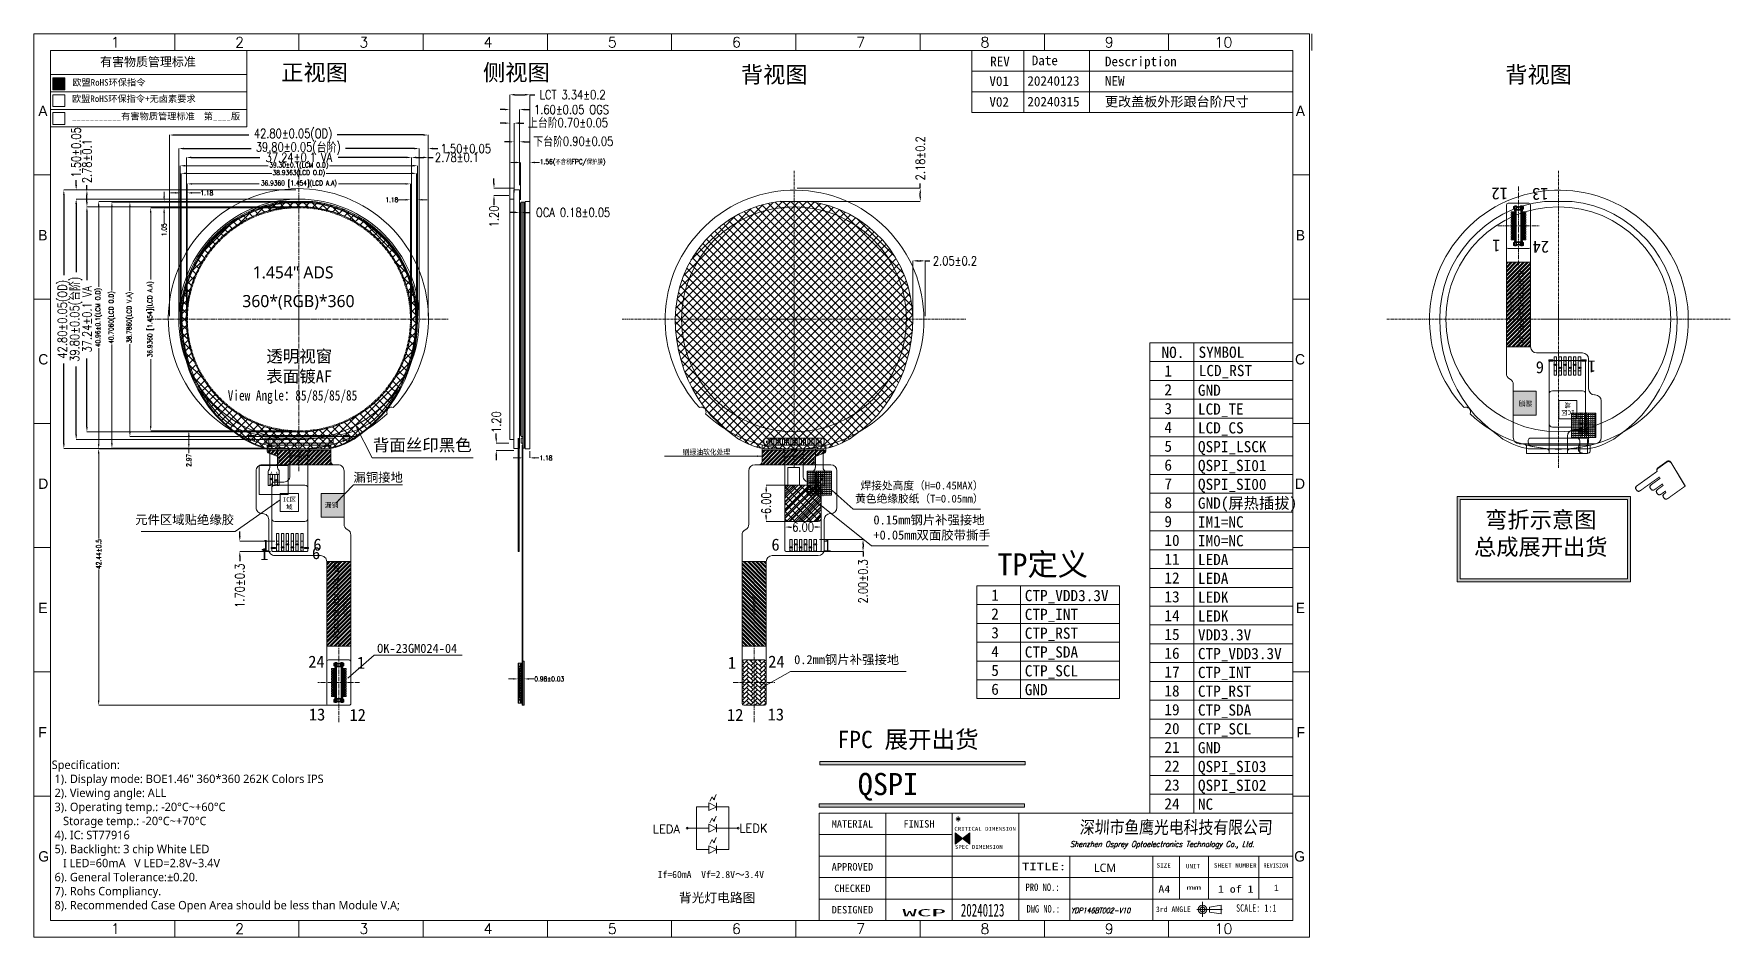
# Model space of a CAD drawing. Header units: millimetres. Extents: x 1087 to 1896, y -176 to 308.
# Drawn here: x 1593.5 to 1874.3, y 158.4 to 307.9 of the extents above; entities that cross this region are included whole.
import ezdxf
from ezdxf.enums import TextEntityAlignment as Align

# ---------------------------------------------------------------- set-up
doc = ezdxf.new("R2010")
doc.units = ezdxf.units.MM
doc.linetypes.add('CENTER', pattern=[0.6, 0.375, -0.075, 0.075, -0.075])
doc.linetypes.add('CENTER2', pattern=[1.125, 0.75, -0.125, 0.125, -0.125])
doc.layers.get('0').update_dxf_attribs({"color": 255, "lineweight": 5})
doc.layers.get('Defpoints').update_dxf_attribs({"color": 5, "lineweight": 5})
for name, color, linetype, lineweight in [('3 BLU-Ref', 6, 'Continuous', 5), ('4 BLU-Shap', 5, 'Continuous', 5), ('5 BLU-Housing', 2, 'Continuous', 5), ('6 BLU-FPCA', 2, 'Continuous', 5), ('BLU', 50, 'Continuous', 5), ('COG-IC', 2, 'Continuous', 5), ('DIM', 3, 'Continuous', 5), ('FPC', 50, 'Continuous', 5), ('LCD', 4, 'Continuous', 5), ('lens', 6, 'Continuous', 13), ('POL', 210, 'Continuous', 5), ('TAPE', 90, 'Continuous', 5), ('图框', 255, 'Continuous', 5)]:
    doc.layers.add(name, color=color, linetype=linetype, lineweight=lineweight)
doc.styles.add('C-E02$0$HZ', font='')
doc.styles.add('RD', font='ROMAND.shx', dxfattribs={"width": 0.8})
doc.styles.get("Standard").update_dxf_attribs({"font": 'txt', "bigfont": 'gbcbig.shx'})
doc.styles.add('STYLE1', font='', dxfattribs={"width": 0.9})
doc.styles.add('style2', font='romans.shx', dxfattribs={"bigfont": 'bigfont.shx'})
doc.styles.add('TEXTSTYLE_0', font='txt', dxfattribs={"width": 0.8})
doc.styles.add('ZI2.5', font='', dxfattribs={"height": 2.5})
doc.styles.add('宋', font='', dxfattribs={"height": 2})
doc.styles.add('宋体', font='')
doc.styles.add('样式 3', font='italict.shx', dxfattribs={"width": 0.85, "oblique": 3})
doc.styles.add('样式 4', font='')
doc.styles.add('汉字', font='')
doc.styles.get('C-E02$0$HZ').set_extended_font_data('SimSun')
doc.styles.get('STYLE1').set_extended_font_data('SimSun')
doc.styles.get('ZI2.5').set_extended_font_data('SimSun')
doc.styles.get('宋').set_extended_font_data('SimSun')
doc.styles.get('宋体').set_extended_font_data('SimSun')
doc.styles.get('样式 4').set_extended_font_data('SimSun')
doc.styles.get('汉字').set_extended_font_data('SimSun')
doc.dimstyles.new('DIM', dxfattribs={"dimtxt": 0.8, "dimasz": 0.8, "dimexe": 0, "dimexo": 0.5, "dimgap": 0.11, "dimtad": 0, "dimzin": 1, "dimdsep": 46, "dimtxsty": 'RD', "dimcen": 0, "dimclrd": 256, "dimclre": 256, "dimclrt": 256, "dimadec": 0, "dimazin": 0, "dimtm": 1e-09, "dimtfac": 1, "dimtofl": 0, "dimtmove": 0, "dimatfit": 3, "dimfxl": 0, "dimlwe": -1, "dimarcsym": 0})

msp = doc.modelspace()

# ---------------------------------------------------------------- texts
at = {"color": 255, "lineweight": 5, "style": '汉字'}
for rotation, p in [(270, (1837.93734, 265.23659)), (90, (1712.95032, 211.39355))]:
    msp.add_text('单层弯折区', height=0.5, rotation=rotation, dxfattribs=at).set_placement(p)
msp.add_text('单层弯折区', height=0.5, dxfattribs=at).set_placement((1717.33509, 237.71743))
msp.add_text('单层弯折区', height=0.5, dxfattribs=at).set_placement((1717.33509, 237.71743))
at = {"char_height": 2, "width": 12.9627268, "rotation": 180}
for s, insert, attachment_point in [('{\\fSimSun|b0|i0|c134|p2;\\C1;12}', (1834.81159, 280.44574), 3), ('{\\fSimSun|b0|i0|c134|p2;\\C1;13}', (1841.53154, 280.37131), 3), ('{\\fSimSun|b0|i0|c134|p2;\\C1;1}', (1834.94159, 271.82346), 3), ('{\\fSimSun|b0|i0|c134|p2;\\C1;24}', (1841.62689, 271.63523), 3), ('{\\fSimSun|b0|i0|c134|p2;\\C1;6}', (1843.51593, 251.66412), 1), ('{\\fSimSun|b0|i0|c134|p2;\\C1;1}', (1852.09826, 251.8237), 1)]:
    msp.add_mtext(s, dxfattribs=dict(at, insert=insert, attachment_point=attachment_point))
at = {"char_height": 2, "width": 12.9627268, "attachment_point": 1}
for s, insert in [('{\\fSimSun|b0|i0|c134|p2;\\C1;24}', (1715.09679, 204.99491)), ('{\\fSimSun|b0|i0|c134|p2;\\C1;1}', (1708.41149, 204.80667)), ('{\\fSimSun|b0|i0|c134|p2;\\C1;12}', (1708.2815, 196.1844)), ('{\\fSimSun|b0|i0|c134|p2;\\C1;13}', (1715.00144, 196.25883))]:
    msp.add_mtext(s, dxfattribs=dict(at, insert=insert))
at = {"layer": '6 BLU-FPCA', "color": 255, "lineweight": 5, "style": '宋体'}
for s, p in [('K', (1849.43376, 241.50586)), ('A', (1850.32521, 241.50182))]:
    msp.add_text(s, height=0.4066, dxfattribs=at).set_placement(p)
at = {"layer": 'DIM', "lineweight": 5, "style": 'STYLE1', "width": 0.9}
msp.add_text('刷绿油软化处理', height=0.889862, dxfattribs=at).set_placement((1700.94836, 238.23545))
at = {"layer": 'DIM', "lineweight": 5, "ltscale": 0.2, "insert": (1637.33513, 263.44378), "char_height": 2, "width": 12.3040053, "attachment_point": 5, "style": '汉字'}
msp.add_mtext('{\\fMicrosoft YaHei|b0|i0|c134|p34;\\C2;360*(\\C1;R\\C3;G\\C5;B\\C2;)*360}', dxfattribs=at)
at = {"layer": 'DIM', "lineweight": 5, "char_height": 2}
for s, insert, width, attachment_point in [('{\\fSimSun|b0|i0|c134|p2;透明视窗\\P表面镀AF}', (1632.0135, 255.5421), 17.0661721, 1), ('{\\fSimSun|b0|i0|c134|p2;背面丝印黑色}', (1657.83977, 239.73057, -24.55339), 33.7618931, 5)]:
    msp.add_mtext(s, dxfattribs=dict(at, insert=insert, width=width, attachment_point=attachment_point))
at = {"layer": 'DIM', "linetype": 'ByBlock', "insert": (1847.47894, 245.86516, -24.55339), "char_height": 0.75, "width": 2.5943751, "attachment_point": 5, "rotation": 180}
msp.add_mtext('{\\fSimSun|b0|i0|c134|p2;\\C4;IC区域}', dxfattribs=at)
at = {"layer": 'DIM', "color": 1, "lineweight": 5, "char_height": 1.5, "width": 45.4601058, "attachment_point": 1}
for s, insert in [('{\\fSimSun|b0|i0|c134|p2;\\C3;漏铜接地}', (1646.44413, 235.25129)), ('{\\fSimSun|b0|i0|c134|p2;\\C3;元件区域贴绝缘胶}', (1610.31184, 228.24141)), ('{\\fSimSun|b0|i0|c134|p2;\\C3;0.15mm钢片补强接地\\P+0.05mm双面胶带撕手}', (1732.5151, 228.20218)), ('{\\fSimSun|b0|i0|c134|p2;\\C3;OK-23GM024-04}', (1650.35992, 206.94354)), ('{\\fSimSun|b0|i0|c134|p2;\\C3;0.2mm钢片补强接地}', (1719.39111, 205.08462))]:
    msp.add_mtext(s, dxfattribs=dict(at, insert=insert))
at = {"layer": 'DIM', "lineweight": 5, "insert": (1750.74782, 233.79042), "char_height": 1.3, "width": 21.5659773, "attachment_point": 3, "style": '宋体'}
msp.add_mtext('焊接处高度（H=0.45MAX）\\P黄色绝缘胶纸（T=0.05mm）', dxfattribs=at)
at = {"layer": 'FPC', "color": 255, "lineweight": 5, "style": '样式 4'}
msp.add_text('R146A3D-014-FPC-V01', height=0.89856, rotation=270, dxfattribs=at).set_placement((1839.24812, 268.7365))
for s, p in [('K', (1849.37121, 244.58722)), ('A', (1850.24479, 244.5811)), ('K', (1722.84112, 231.3826)), ('A', (1723.71469, 231.37329))]:
    msp.add_text(s, height=0.6912, dxfattribs=at).set_placement(p)
at = {"layer": 'FPC', "lineweight": 5, "insert": (1841.6102, 246.339), "char_height": 0.8, "width": 45.4601058, "attachment_point": 1, "rotation": 180}
msp.add_mtext('{\\fSimSun|b0|i0|c134|p2;\\C2;漏铜}', dxfattribs=at)
at = {"layer": 'LCD', "lineweight": 5, "ltscale": 0.2, "insert": (1636.45008, 268.4013), "char_height": 2, "width": 14.8419508, "attachment_point": 5, "style": '汉字'}
msp.add_mtext('{\\fMicrosoft YaHei|b0|i0|c134|p34;\\C1;1.454" ADS}', dxfattribs=at)
at = {"layer": 'LCD', "color": 1, "lineweight": 5, "insert": (1625.62852, 248.91479), "char_height": 1.71250073, "width": 23.5997336, "attachment_point": 1, "style": 'RD'}
msp.add_mtext('{\\fSimSun|b0|i0|c0|p2;View Angle\\fSimSun|b0|i0|c134|p2;：\\fSimSun|b0|i0|c0|p2;8\\fSimSun|b0|i0|c134|p2;5\\fSimSun|b0|i0|c0|p2;/8\\fSimSun|b0|i0|c134|p2;5\\fSimSun|b0|i0|c0|p2;/8\\fSimSun|b0|i0|c134|p2;5\\fSimSun|b0|i0|c0|p2;/8\\fSimSun|b0|i0|c134|p2;5}', dxfattribs=at)
at = {"layer": 'LCD', "lineweight": 5, "ltscale": 0.2, "insert": (1633.49025, 240.57279), "char_height": 0.5, "attachment_point": 5, "style": '汉字'}
msp.add_mtext('{\\fMicrosoft YaHei|b0|i0|c134|p34;\\C2;ST77916}', dxfattribs=at)
at = {"layer": '图框', "color": 3, "linetype": 'ByBlock', "style": 'ZI2.5'}
for s, p in [('NO.', (1780.20791, 254.254)), ('SYMBOL', (1786.33798, 254.27764))]:
    msp.add_text(s, height=1.85328, dxfattribs=at).set_placement(p)
at = {"layer": '图框', "color": 3, "lineweight": 5}
for s, height, style, p in [('1', 1.85328, 'ZI2.5', (1780.68108, 251.18192)), ('LCD_RST', 1.85328, 'ZI2.5', (1786.36909, 251.24254)), ('2', 1.85328, 'ZI2.5', (1780.68108, 248.06738)), ('GND', 1.85328, 'ZI2.5', (1786.23436, 247.98928)), ('3', 1.85328, 'ZI2.5', (1780.68108, 244.95284)), ('LCD_TE', 1.85328, 'ZI2.5', (1786.23436, 244.87268)), ('4', 1.85328, 'ZI2.5', (1780.68108, 241.8383)), ('LCD_CS', 1.85328, 'ZI2.5', (1786.23436, 241.76226)), ('5', 1.85328, 'ZI2.5', (1780.68108, 238.72376)), ('QSPI_LSCK', 1.85328, 'ZI2.5', (1786.23436, 238.64875)), ('6', 1.85328, 'ZI2.5', (1780.68108, 235.60922)), ('QSPI_SI01', 1.85328, 'ZI2.5', (1786.23436, 235.53524)), ('7', 1.85328, 'ZI2.5', (1780.68108, 232.49468)), ('QSPI_SI00', 1.85328, 'ZI2.5', (1786.23436, 232.42173)), ('8', 1.85328, 'ZI2.5', (1780.68108, 229.38014)), ('GND(屏热插拔)', 1.85328, 'ZI2.5', (1786.23436, 229.30822)), ('9', 1.85328, 'ZI2.5', (1780.68108, 226.2656)), ('IM1=NC', 1.85328, 'ZI2.5', (1786.23436, 226.19471)), ('10', 1.85328, 'ZI2.5', (1780.68108, 223.15106)), ('IM0=NC', 1.85328, 'ZI2.5', (1786.23436, 223.0812)), ('11', 1.85328, 'ZI2.5', (1780.68108, 220.03652)), ('LEDA', 1.85328, 'ZI2.5', (1786.23436, 219.96768)), ('12', 1.85328, 'ZI2.5', (1780.68108, 216.92198)), ('LEDA', 1.85328, 'ZI2.5', (1786.23436, 216.85417)), ('1', 1.85328, 'ZI2.5', (1752.01921, 214.08264)), ('13', 1.85328, 'ZI2.5', (1780.68108, 213.80744)), ('LEDK', 1.85328, 'ZI2.5', (1786.23436, 213.74066)), ('2', 1.85328, 'ZI2.5', (1752.01921, 210.9681)), ('14', 1.85328, 'ZI2.5', (1780.68108, 210.6929)), ('LEDK', 1.85328, 'ZI2.5', (1786.23436, 210.62715)), ('3', 1.85328, 'ZI2.5', (1752.01921, 207.85356)), ('15', 1.85328, 'ZI2.5', (1780.68108, 207.57836)), ('VDD3.3V', 1.85328, 'ZI2.5', (1786.23436, 207.51364)), ('4', 1.85328, 'ZI2.5', (1752.01921, 204.73902)), ('16', 1.85328, 'ZI2.5', (1780.68108, 204.46382)), ('5', 1.85328, 'ZI2.5', (1752.01921, 201.62448)), ('17', 1.85328, 'ZI2.5', (1780.68108, 201.34928)), ('6', 1.85328, 'ZI2.5', (1752.01921, 198.50994)), ('18', 1.85328, 'ZI2.5', (1780.68108, 198.23474)), ('19', 1.85328, 'ZI2.5', (1780.68108, 195.1202)), ('20', 1.85328, 'ZI2.5', (1780.68108, 192.00566)), ('21', 1.85328, 'ZI2.5', (1780.68108, 188.89112)), ('22', 1.85328, 'ZI2.5', (1780.68108, 185.77658)), ('QSPI_SI03', 1.85328, 'ZI2.5', (1786.23436, 185.71907)), ('23', 1.85328, 'ZI2.5', (1780.68108, 182.66204)), ('QSPI_SI02', 1.85328, 'ZI2.5', (1786.23436, 182.60556)), ('24', 1.85328, 'ZI2.5', (1780.68108, 179.5475)), ('NC', 1.85328, 'ZI2.5', (1786.23436, 179.48896)), ('LEDA', 1.401172, 'style2', (1695.98775, 175.58984)), ('LEDK', 1.401172, 'style2', (1710.30416, 175.73561)), ('If=60mA  Vf=2.8V～3.4V', 1.1760714, 'C-E02$0$HZ', (1696.79906, 168.18141))]:
    msp.add_text(s, height=height, dxfattribs=dict(at, style=style)).set_placement(p)
at = {"layer": '图框', "color": 1, "lineweight": 5, "style": 'ZI2.5'}
for s, p in [('CTP_VDD3.3V', (1757.57249, 214.00659)), ('CTP_INT', (1757.57249, 210.89308)), ('CTP_RST', (1757.57249, 207.77957)), ('CTP_SDA', (1757.57249, 204.66606)), ('CTP_VDD3.3V', (1786.23436, 204.40322)), ('CTP_SCL', (1757.57249, 201.55255)), ('CTP_INT', (1786.23436, 201.28971)), ('GND', (1757.57249, 198.43904)), ('CTP_RST', (1786.23436, 198.1762)), ('CTP_SDA', (1786.23436, 195.06269)), ('CTP_SCL', (1786.23436, 191.94918)), ('GND', (1786.23436, 188.83567))]:
    msp.add_text(s, height=1.85328, dxfattribs=at).set_placement(p)
at = {"layer": '图框', "linetype": 'Continuous', "lineweight": 13}
for s, height, style, width, p, p2 in [('MATERIAL', 1.225264, 'TEXTSTYLE_0', 0.763636, (1725.60338, 176.53616), (1732.46486, 176.53616)), ('FINISH', 1.225264, 'TEXTSTYLE_0', 0.84, (1737.48844, 176.53616), (1742.63455, 176.53616)), ('CRITICAL DIMENSION', 0.6285606, 'TEXTSTYLE_0', 0.991837, (1745.90603, 176.02555), (1756.08871, 176.02555)), ('SPEC DIMENSION', 0.6285606, 'TEXTSTYLE_0', 0.969231, (1746.00759, 173.01255), (1753.92745, 173.01255)), ('APPROVED', 1.225264, 'TEXTSTYLE_0', 0.7, (1725.60338, 169.42962), (1732.46486, 169.42962)), ('TITLE:', 1.225264, 'TEXTSTYLE_0', 1.281601, (1757.09756, 169.48513), (1764.42563, 169.48513)), ('SIZE', 0.735159, 'TEXTSTYLE_0', 0.96, (1779.38609, 169.90835), (1781.73859, 169.90835)), ('UNIT', 0.735159, 'TEXTSTYLE_0', 0.96, (1784.23729, 169.7867), (1786.5898, 169.7867)), ('SHEET NUMBER', 0.7351586, 'TEXTSTYLE_0', 0.822857, (1788.87944, 169.90835), (1795.93697, 169.90835)), ('REVISION', 0.735159, 'TEXTSTYLE_0', 0.763636, (1797.07088, 169.90835), (1801.18777, 169.90835)), ('CHECKED', 1.225264, 'TEXTSTYLE_0', 0.735, (1726.03222, 165.87636), (1732.03601, 165.87636)), ('PRO NO.:', 1.225264, 'TEXTSTYLE_0', 0.728598, (1757.68908, 166.05254), (1763.343, 166.05254)), ('A4', 1.225264, 'TEXTSTYLE_0', 0.96, (1779.68518, 165.75161), (1781.6456, 165.75161)), ('mm', 0.735159, 'TEXTSTYLE_0', 2, (1784.31889, 166.23808), (1786.76942, 166.23808)), ('1', 1.22526, 'TEXTSTYLE_0', 2.4, (1789.54271, 165.75161), (1790.52293, 165.75161)), (' of ', 1.225264, 'TEXTSTYLE_0', 0.8, (1790.52293, 165.75161), (1794.44377, 165.75161)), ('1', 1.22526, 'TEXTSTYLE_0', 2.4, (1794.44377, 165.75161), (1795.42398, 165.75161)), ('DESIGNED', 1.225264, 'TEXTSTYLE_0', 0.763636, (1725.60338, 162.32309), (1732.46486, 162.32309)), ('WCP', 1.177821, '宋体', 2.856412, (1737.30011, 161.85618), (1744.51747, 161.85618)), ('20240123', 2.1168, '宋', 0.596007, (1746.98618, 161.81595), (1754.20354, 161.81595)), ('DWG NO.:', 1.225264, 'TEXTSTYLE_0', 0.6793, (1757.86332, 162.47484), (1763.41214, 162.47484)), ('   3rd ANGLE', 0.9189482, 'TEXTSTYLE_0', 0.72, (1777.34764, 162.55856), (1785.0668, 162.55856))]:
    msp.add_text(s, height=height, dxfattribs=dict(at, style=style, width=width)).set_placement(p, p2, align=Align.FIT)
at = {"layer": '图框', "color": 7, "linetype": 'ByBlock', "lineweight": 13, "ltscale": 0.55}
for s, insert, char_height, width, attachment_point in [('1', (1606.29045, 307.35868), 1.71398, 2.9176025, 1), ('2', (1626.85516, 307.35868), 1.71398, 2.9176025, 1), ('3', (1647.41988, 307.35868), 1.71398, 2.9176025, 1), ('4', (1667.98459, 307.35868), 1.71398, 2.9176025, 1), ('5', (1688.5493, 307.35868), 1.71398, 2.9176025, 1), ('6', (1709.11401, 307.35868), 1.71398, 2.9176025, 1), ('7', (1729.67872, 307.35868), 1.71398, 2.9176025, 1), ('8', (1750.24344, 307.35868), 1.71398, 2.9176025, 1), ('9', (1770.80815, 307.35868), 1.71398, 2.9176025, 1), ('10', (1791.93712, 307.35868), 1.713978, 2.9176025, 3), ('{\\fSimSun|b0|i0|c134|p2;REV}', (1751.84607, 304.10942), 1.587017, 2.9176025, 1), ('{\\fSimSun|b0|i0|c134|p2;Date}', (1758.72675, 304.28857), 1.587017, 2.9176025, 1), ('{\\fSimSun|b0|i0|c134|p2;Description}', (1770.84093, 304.1186), 1.587017, 13.1894747, 1), ('{\\fSimSun|b0|i0|c134|p2;V01}', (1751.71363, 300.85086), 1.587017, 2.9176025, 1), ('{\\fSimSun|b0|i0|c134|p54;20240123}', (1758.00092, 300.89037), 1.587017, 2.9176025, 1), ('{\\fSimSun|b0|i0|c134|p2;NEW}', (1770.84348, 300.89037), 1.587017, 2.9176025, 1), ('{\\fￚ￫?￫]￪N|b0|i0|c136|p54;A}', (1594.27113, 294.27846), 1.7139783, 2.9176025, 7), ('{\\fￚ￫?￫]￪N|b0|i0|c136|p54;A}', (1803.95645, 294.27846), 1.7139783, 2.9176025, 9), ('{\\f\uffd0ￂﾼﾚￃ\ufff7\ufff3w|b0|i0|c134|p54;B}', (1594.27113, 273.71375), 1.7139783, 2.9176025, 7), ('{\\f\uffd0ￂﾼﾚￃ\ufff7\ufff3w|b0|i0|c134|p54;B}', (1803.95645, 273.71375), 1.7139783, 2.9176025, 9), ('{\\f\uffd0ￂﾼﾚￃ\ufff7\ufff3w|b0|i0|c134|p54;C}', (1594.27113, 253.14904), 1.7139783, 2.9176025, 7), ('{\\f\uffd0ￂﾼﾚￃ\ufff7\ufff3w|b0|i0|c134|p54;D}', (1594.27113, 232.58433), 1.7139783, 2.9176025, 7), ('{\\f\uffd0ￂﾼﾚￃ\ufff7\ufff3w|b0|i0|c134|p54;E}', (1594.27113, 212.01961), 1.7139783, 2.9176025, 7), ('{\\f\uffd0ￂﾼﾚￃ\ufff7\ufff3w|b0|i0|c134|p54;F}', (1594.27113, 191.4549), 1.7139783, 2.9176025, 7), ('{\\f\uffd0ￂﾼﾚￃ\ufff7\ufff3w|b0|i0|c134|p54;G}', (1594.27113, 170.89019), 1.7139783, 2.9176025, 7), ('{\\f\uffd0ￂﾼﾚￃ\ufff7\ufff3w|b0|i0|c134|p54;G}', (1803.95645, 170.89019), 1.7139783, 2.9176025, 9), ('1', (1606.29045, 158.93319), 1.71398, 2.9176025, 7), ('2', (1626.85516, 158.93319), 1.71398, 2.9176025, 7), ('3', (1647.41988, 158.93319), 1.71398, 2.9176025, 7), ('4', (1667.98459, 158.93319), 1.71398, 2.9176025, 7), ('5', (1688.5493, 158.93319), 1.71398, 2.9176025, 7), ('6', (1709.11401, 158.93319), 1.71398, 2.9176025, 7), ('7', (1729.67872, 158.93319), 1.71398, 2.9176025, 7), ('8', (1750.24344, 158.93319), 1.71398, 2.9176025, 7), ('9', (1770.80815, 158.93319), 1.71398, 2.9176025, 7), ('10', (1791.93712, 158.93319), 1.713978, 2.9176025, 9)]:
    msp.add_mtext(s, dxfattribs=dict(at, insert=insert, char_height=char_height, width=width, attachment_point=attachment_point))
at = {"layer": '图框', "color": 1, "lineweight": 5, "attachment_point": 1}
for s, insert, char_height, width in [('{\\fSimSun|b1|i0|c134|p2;有害物质管理标准}', (1604.49847, 303.98426), 1.4529715, 17.5191824), ('{\\fSimSun|b0|i0|c134|p2;正视图}', (1634.4805, 302.8541), 2.7002148, 25.1375808), ('{\\fSimSun|b0|i0|c134|p2;侧视图}', (1667.88471, 302.8541), 2.7002148, 25.1375808), ('{\\fSimSun|b0|i0|c134|p2;欧盟RoHS环保指令}', (1599.88945, 300.39039), 1.0897286, 12.5139286), ('{\\fSimSun|b0|i0|c134|p2;背视图}', (1710.57235, 302.4957), 2.7002148, 25.1375808), ('{\\fSimSun|b0|i0|c134|p2;背视图}', (1837.10245, 302.4957), 2.7002148, 25.1375808), ('{\\fSimSun|b0|i0|c134|p2;欧盟RoHS环保指令+无卤素要求}', (1599.82872, 297.69374), 1.0897286, 21.5569294), ('{\\fSimSun|b0|i0|c134|p2;___________有害物质管理标准  第____版}', (1599.82872, 294.79384), 1.0897286, 28.8536173), ('{\\fSimSun|b0|i0|c134|p2; 弯折示意图\\P总成展开出货}', (1831.93458, 228.82932), 2.7002148, 68.6805055), ('{\\fSimSun|b0|i0|c134|p2; TP定义}', (1750.53165, 221.92757), 3.6695981, 29.5740604), ('{\\fSimSun|b0|i0|c134|p2; FPC 展开出货}', (1724.62248, 192.54747), 2.8579074, 27.9104325), ('{\\fSimSun|b0|i0|c134|p2; QSPI}', (1727.43139, 185.57464), 3.6695981, 29.5740604)]:
    msp.add_mtext(s, dxfattribs=dict(at, insert=insert, char_height=char_height, width=width))
at = {"layer": '图框', "color": 1, "linetype": 'ByBlock', "lineweight": 13, "ltscale": 0.55, "char_height": 1.587017, "attachment_point": 1}
for s, insert, width in [('{\\fSimSun|b0|i0|c134|p2;更改盖板外形跟台阶尺寸}', (1770.84348, 297.46241), 30.2530635), ('{\\fSimSun|b0|i0|c134|p2;V02}', (1751.71363, 297.42291), 2.9176025), ('{\\fSimSun|b0|i0|c134|p54;20240315}', (1758.00092, 297.46241), 2.9176025)]:
    msp.add_mtext(s, dxfattribs=dict(at, insert=insert, width=width))
at = {"layer": '图框', "color": 7, "linetype": 'ByBlock', "lineweight": 5, "ltscale": 0.55, "char_height": 1.7139783, "width": 2.9176025, "attachment_point": 9}
for s, insert in [('{\\f\uffd0ￂﾼﾚￃ\ufff7\ufff3w|b0|i0|c134|p54;C}', (1803.95645, 253.14904)), ('{\\f\uffd0ￂﾼﾚￃ\ufff7\ufff3w|b0|i0|c134|p54;D}', (1803.95645, 232.58433)), ('{\\f\uffd0ￂﾼﾚￃ\ufff7\ufff3w|b0|i0|c134|p54;E}', (1803.95645, 212.01961)), ('{\\f\uffd0ￂﾼﾚￃ\ufff7\ufff3w|b0|i0|c134|p54;F}', (1803.95645, 191.4549))]:
    msp.add_mtext(s, dxfattribs=dict(at, insert=insert))
at = {"layer": '图框', "color": 255, "lineweight": 13, "insert": (1596.48682, 187.62488), "char_height": 1.39356589, "attachment_point": 1, "style": '汉字'}
msp.add_mtext('{\\fMicrosoft YaHei|b0|i0|c0|p34;Specification:\\P 1). Display mode: \\fMicrosoft YaHei|b0|i0|c134|p34;BOE\\fMicrosoft YaHei|b0|i0|c0|p34;1.\\fMicrosoft YaHei|b0|i0|c134|p34;46\\fMicrosoft YaHei|b0|i0|c0|p34;" \\fMicrosoft YaHei|b0|i0|c134|p34;360\\fMicrosoft YaHei|b0|i0|c0|p34;*\\fMicrosoft YaHei|b0|i0|c134|p34;360\\fMicrosoft YaHei|b0|i0|c0|p34; \\fMicrosoft YaHei|b0|i0|c134|p34;262K\\fMicrosoft YaHei|b0|i0|c0|p34; Colors IPS\\fMicrosoft YaHei|b0|i0|c134|p34;\\P\\fMicrosoft YaHei|b0|i0|c0|p34; 2). Viewing angle: ALL\\P 3). Operating temp.: -20%%DC~+60%%DC  \\P    Storage temp.: -20%%DC~+70%%DC\\P 4). IC: \\fMicrosoft YaHei|b0|i0|c134|p34;ST77916\\P\\fMicrosoft YaHei|b0|i0|c0|p34; 5). Backlight: 3 chip White LED\\P    I LED=60mA   V LED=2.8V~3.4V\\P 6). General Tolerance:%%P0.20.\\P 7). Rohs Compliancy.\\P 8). Recommended Case Open Area should be less than Module V.A;}', dxfattribs=at)
at = {"layer": '图框', "color": 1, "linetype": 'Continuous', "lineweight": 13, "insert": (1746.05178, 178.36438), "char_height": 1.43027, "width": 2.1622196, "attachment_point": 1}
msp.add_mtext('*', dxfattribs=at)
at = {"layer": '图框', "attachment_point": 1, "style": '样式 3'}
for s, insert, char_height, width in [('{\\fSTXinwei|b0|i0|c134|p2;\\C6;深圳市鱼鹰光电科技有限公司}', (1766.64034, 177.64635), 2.1168, 35.5659284), ('\\pxqj;{\\H0.83333x;Shenzhen Osprey Optoelectronics Technology Co., Ltd.}', (1765.05161, 174.29769), 1.16424, 36.7745181)]:
    msp.add_mtext(s, dxfattribs=dict(at, insert=insert, char_height=char_height, width=width))
at = {"layer": '图框', "lineweight": 13, "attachment_point": 1}
for s, insert, char_height, width, style in [('{\\fMicrosoft YaHei|b0|i0|c134|p34;\\C3;LCM}', (1769.00639, 170.57382), 1.372296, 4.0185982, '汉字'), ('{\\C3;}', (1765.49576, 167.05324), 1.3, 8.8396093, '样式 3'), ('YDP146BT002-V10', (1765.19412, 163.24696), 0.85, 11.1608309, '样式 3'), ('SCALE: 1:1', (1792.55729, 163.83732), 1.225264, 16.7328413, 'TEXTSTYLE_0')]:
    msp.add_mtext(s, dxfattribs=dict(at, insert=insert, char_height=char_height, width=width, style=style))
at = {"layer": '图框', "color": 4, "lineweight": 5, "insert": (1700.30717, 164.84891), "char_height": 1.5479559, "width": 13.5689504, "attachment_point": 4}
msp.add_mtext('{\\fSimSun|b0|i0|c134|p54;背光灯电路图}', dxfattribs=at)
at = {"layer": '图框', "lineweight": 13, "insert": (1798.80411, 167.09141), "char_height": 1.0289059, "width": 1.286215, "attachment_point": 1}
msp.add_mtext('{\\f@Arial Unicode MS|b0|i0|c0|p34;1}', dxfattribs=at)

# ---------------------------------------------------------------- blocks, each defined once
blk = doc.blocks.new('*D56')
at = {"layer": 'Defpoints', "color": 0, "lineweight": 5, "transparency": 16777216}
for p in [(1632.53, 239.22), (1604.27, 196.77), (1643, 196.77)]:
    blk.add_point(p, dxfattribs=at)
at = {"layer": 'DIM', "lineweight": 5, "transparency": 16777216}
for p, q in [((1632.03, 239.22), (1604.27, 239.22)), ((1604.27, 238.42), (1604.27, 224.37)), ((1604.27, 197.57), (1604.27, 219.24)), ((1642.5, 196.77), (1604.27, 196.77))]:
    blk.add_line(p, q, dxfattribs=at)
for points in [[(1604.13, 238.42), (1604.4, 238.42), (1604.27, 239.22)], [(1604.13, 197.57), (1604.4, 197.57), (1604.27, 196.77)]]:
    blk.add_solid(points, dxfattribs=at)
at = {"layer": 'DIM', "lineweight": 5, "transparency": 16777216, "insert": (1604.27, 221.8), "char_height": 0.8, "attachment_point": 5, "rotation": 90, "style": 'RD'}
blk.add_mtext('42.44±0.5', dxfattribs=at)
blk = doc.blocks.new('*D57')
at = {"layer": 'Defpoints', "color": 0, "lineweight": 5, "transparency": 16777216}
for p in [(1657.06, 286.06), (1617.76, 260.65), (1657.06, 260.65)]:
    blk.add_point(p, dxfattribs=at)
at = {"layer": 'DIM', "lineweight": 5, "transparency": 16777216}
for p, q in [((1617.76, 261.15), (1617.76, 286.06)), ((1618.56, 286.06), (1632.33, 286.06)), ((1656.26, 286.06), (1642.49, 286.06)), ((1657.06, 261.15), (1657.06, 286.06))]:
    blk.add_line(p, q, dxfattribs=at)
for points in [[(1618.56, 286.2), (1618.56, 285.93), (1617.76, 286.06)], [(1656.26, 286.2), (1656.26, 285.93), (1657.06, 286.06)]]:
    blk.add_solid(points, dxfattribs=at)
at = {"layer": 'DIM', "lineweight": 5, "transparency": 16777216, "insert": (1637.41, 286.06), "char_height": 0.8, "attachment_point": 5, "style": 'RD'}
blk.add_mtext('39.30±0.1(LCM O.D)', dxfattribs=at)
blk = doc.blocks.new('*D58')
at = {"layer": 'Defpoints', "color": 0, "lineweight": 5, "transparency": 16777216}
for p in [(1637.41, 280.17), (1604.27, 239.22), (1632.53, 239.22)]:
    blk.add_point(p, dxfattribs=at)
at = {"layer": 'DIM', "lineweight": 5, "transparency": 16777216}
for p, q in [((1636.91, 280.17), (1604.27, 280.17)), ((1604.27, 279.37), (1604.27, 266.02)), ((1604.27, 240.02), (1604.27, 255.87)), ((1632.03, 239.22), (1604.27, 239.22))]:
    blk.add_line(p, q, dxfattribs=at)
for points in [[(1604.13, 279.37), (1604.4, 279.37), (1604.27, 280.17)], [(1604.13, 240.02), (1604.4, 240.02), (1604.27, 239.22)]]:
    blk.add_solid(points, dxfattribs=at)
at = {"layer": 'DIM', "lineweight": 5, "transparency": 16777216, "insert": (1604.27, 260.94), "char_height": 0.8, "attachment_point": 5, "rotation": 90, "style": 'RD'}
blk.add_mtext('40.96±0.1(LCM O.D)', dxfattribs=at)
blk = doc.blocks.new('*D59')
at = {"layer": 'Defpoints', "color": 0, "lineweight": 5, "transparency": 16777216}
for p in [(1655.88, 283.06), (1618.94, 260.65), (1655.88, 260.65)]:
    blk.add_point(p, dxfattribs=at)
at = {"layer": 'DIM', "lineweight": 5, "transparency": 16777216}
for p, q in [((1618.94, 261.15), (1618.94, 283.06)), ((1619.74, 283.06), (1630.84, 283.06)), ((1655.08, 283.06), (1643.98, 283.06)), ((1655.88, 261.15), (1655.88, 283.06))]:
    blk.add_line(p, q, dxfattribs=at)
for points in [[(1619.74, 283.19), (1619.74, 282.93), (1618.94, 283.06)], [(1655.08, 283.19), (1655.08, 282.93), (1655.88, 283.06)]]:
    blk.add_solid(points, dxfattribs=at)
at = {"layer": 'DIM', "lineweight": 5, "transparency": 16777216, "insert": (1637.41, 283.06), "char_height": 0.8, "attachment_point": 5, "style": 'RD'}
blk.add_mtext('36.9360 [1.454](LCD A.A)', dxfattribs=at)
blk = doc.blocks.new('*D60')
at = {"layer": 'Defpoints', "color": 0, "lineweight": 5, "transparency": 16777216}
for p in [(1656.88, 284.8), (1617.94, 260.66), (1656.88, 260.66)]:
    blk.add_point(p, dxfattribs=at)
at = {"layer": 'DIM', "lineweight": 5, "transparency": 16777216}
for p, q in [((1617.94, 261.16), (1617.94, 284.8)), ((1618.74, 284.8), (1632.93, 284.8)), ((1656.08, 284.8), (1641.9, 284.8)), ((1656.88, 261.16), (1656.88, 284.8))]:
    blk.add_line(p, q, dxfattribs=at)
for points in [[(1618.74, 284.94), (1618.74, 284.67), (1617.94, 284.8)], [(1656.08, 284.94), (1656.08, 284.67), (1656.88, 284.8)]]:
    blk.add_solid(points, dxfattribs=at)
at = {"layer": 'DIM', "lineweight": 5, "transparency": 16777216, "insert": (1637.41, 284.8), "char_height": 0.8, "attachment_point": 5, "style": 'RD'}
blk.add_mtext('38.9363(LCD O.D)', dxfattribs=at)
blk = doc.blocks.new('*D61')
at = {"layer": 'Defpoints', "color": 0, "lineweight": 5, "transparency": 16777216}
for p in [(1637.41, 280.02), (1606.46, 239.32), (1632.42, 239.32)]:
    blk.add_point(p, dxfattribs=at)
at = {"layer": 'DIM', "lineweight": 5, "transparency": 16777216}
for p, q in [((1636.91, 280.02), (1606.46, 280.02)), ((1606.46, 279.22), (1606.46, 265.43)), ((1606.46, 240.12), (1606.46, 256.46)), ((1631.92, 239.32), (1606.46, 239.32))]:
    blk.add_line(p, q, dxfattribs=at)
for points in [[(1606.32, 279.22), (1606.59, 279.22), (1606.46, 280.02)], [(1606.32, 240.12), (1606.59, 240.12), (1606.46, 239.32)]]:
    blk.add_solid(points, dxfattribs=at)
at = {"layer": 'DIM', "lineweight": 5, "transparency": 16777216, "insert": (1606.46, 260.94), "char_height": 0.8, "attachment_point": 5, "rotation": 90, "style": 'RD'}
blk.add_mtext('40.7060(LCD O.D)', dxfattribs=at)
blk = doc.blocks.new('*D62')
at = {"layer": 'Defpoints', "color": 0, "lineweight": 5, "transparency": 16777216}
for p in [(1637.41, 279.12), (1612.88, 242.19), (1637.41, 242.19)]:
    blk.add_point(p, dxfattribs=at)
at = {"layer": 'DIM', "lineweight": 5, "transparency": 16777216}
for p, q in [((1636.91, 279.12), (1612.88, 279.12)), ((1612.88, 278.32), (1612.88, 267.22)), ((1612.88, 242.99), (1612.88, 254.08)), ((1636.91, 242.19), (1612.88, 242.19))]:
    blk.add_line(p, q, dxfattribs=at)
for points in [[(1612.75, 278.32), (1613.01, 278.32), (1612.88, 279.12)], [(1612.75, 242.99), (1613.01, 242.99), (1612.88, 242.19)]]:
    blk.add_solid(points, dxfattribs=at)
at = {"layer": 'DIM', "lineweight": 5, "transparency": 16777216, "insert": (1612.88, 260.65), "char_height": 0.8, "attachment_point": 5, "rotation": 90, "style": 'RD'}
blk.add_mtext('36.9360 [1.454](LCD A.A)', dxfattribs=at)
blk = doc.blocks.new('*D63')
at = {"layer": 'Defpoints', "color": 0, "lineweight": 5, "transparency": 16777216}
for p in [(1637.41, 280.02), (1609.44, 241.24), (1627.93, 241.24)]:
    blk.add_point(p, dxfattribs=at)
at = {"layer": 'DIM', "lineweight": 5, "transparency": 16777216}
for p, q in [((1636.91, 280.02), (1609.44, 280.02)), ((1609.44, 279.22), (1609.44, 265.38)), ((1609.44, 242.04), (1609.44, 256.51)), ((1627.43, 241.24), (1609.44, 241.24))]:
    blk.add_line(p, q, dxfattribs=at)
for points in [[(1609.3, 279.22), (1609.57, 279.22), (1609.44, 280.02)], [(1609.3, 242.04), (1609.57, 242.04), (1609.44, 241.24)]]:
    blk.add_solid(points, dxfattribs=at)
at = {"layer": 'DIM', "lineweight": 5, "transparency": 16777216, "insert": (1609.44, 260.94), "char_height": 0.8, "attachment_point": 5, "rotation": 90, "style": 'RD'}
blk.add_mtext('38.7860(LCD V.A)', dxfattribs=at)
blk = doc.blocks.new('*D64')
at = {"layer": 'Defpoints', "color": 0, "lineweight": 5, "transparency": 16777216}
for p in [(1657.06, 280.43), (1655.88, 260.65), (1657.06, 260.65)]:
    blk.add_point(p, dxfattribs=at)
at = {"layer": 'DIM', "lineweight": 5, "transparency": 16777216}
for p, q in [((1655.08, 280.43), (1653.85, 280.43)), ((1655.88, 261.15), (1655.88, 280.43)), ((1657.06, 261.15), (1657.06, 280.43)), ((1657.86, 280.43), (1658.66, 280.43))]:
    blk.add_line(p, q, dxfattribs=at)
for points in [[(1655.08, 280.56), (1655.08, 280.3), (1655.88, 280.43)], [(1657.86, 280.56), (1657.86, 280.3), (1657.06, 280.43)]]:
    blk.add_solid(points, dxfattribs=at)
at = {"layer": 'DIM', "lineweight": 5, "transparency": 16777216, "insert": (1652.79, 280.43), "char_height": 0.8, "attachment_point": 5, "style": 'RD'}
blk.add_mtext('1.18', dxfattribs=at)
blk = doc.blocks.new('*D65')
at = {"layer": 'Defpoints', "color": 0, "lineweight": 5, "transparency": 16777216}
for p in [(1617.76, 281.57), (1617.76, 260.65), (1618.94, 260.65)]:
    blk.add_point(p, dxfattribs=at)
at = {"layer": 'DIM', "lineweight": 5, "transparency": 16777216}
for p, q in [((1616.96, 281.57), (1616.16, 281.57)), ((1617.76, 261.15), (1617.76, 281.57)), ((1618.94, 261.15), (1618.94, 281.57)), ((1619.74, 281.57), (1621.11, 281.57))]:
    blk.add_line(p, q, dxfattribs=at)
for points in [[(1616.96, 281.71), (1616.96, 281.44), (1617.76, 281.57)], [(1619.74, 281.71), (1619.74, 281.44), (1618.94, 281.57)]]:
    blk.add_solid(points, dxfattribs=at)
at = {"layer": 'DIM', "lineweight": 5, "transparency": 16777216, "insert": (1622.17, 281.57), "char_height": 0.8, "attachment_point": 5, "style": 'RD'}
blk.add_mtext('1.18', dxfattribs=at)
blk = doc.blocks.new('*D66')
at = {"layer": 'Defpoints', "color": 0, "lineweight": 5, "transparency": 16777216}
for p in [(1615.1, 280.17), (1637.41, 280.17), (1637.41, 279.12)]:
    blk.add_point(p, dxfattribs=at)
at = {"layer": 'DIM', "lineweight": 5, "transparency": 16777216}
for p, q in [((1615.1, 280.97), (1615.1, 281.77)), ((1636.91, 280.17), (1615.1, 280.17)), ((1636.91, 279.12), (1615.1, 279.12)), ((1615.1, 278.32), (1615.1, 276.53))]:
    blk.add_line(p, q, dxfattribs=at)
for points in [[(1614.96, 280.97), (1615.23, 280.97), (1615.1, 280.17)], [(1614.96, 278.32), (1615.23, 278.32), (1615.1, 279.12)]]:
    blk.add_solid(points, dxfattribs=at)
at = {"layer": 'DIM', "lineweight": 5, "transparency": 16777216, "insert": (1615.1, 275.47), "char_height": 0.8, "attachment_point": 5, "rotation": 90, "style": 'RD'}
blk.add_mtext('1.05', dxfattribs=at)
blk = doc.blocks.new('*D67')
at = {"layer": 'Defpoints', "color": 0, "lineweight": 5, "transparency": 16777216}
for p in [(1675.65, 286.6), (1674.09, 279.92), (1675.65, 280.17)]:
    blk.add_point(p, dxfattribs=at)
at = {"layer": 'DIM', "lineweight": 5, "transparency": 16777216}
for p, q in [((1673.29, 286.6), (1672.49, 286.6)), ((1674.09, 280.42), (1674.09, 286.6)), ((1675.65, 280.67), (1675.65, 286.6)), ((1676.45, 286.6), (1677.25, 286.6))]:
    blk.add_line(p, q, dxfattribs=at)
for points in [[(1673.29, 286.74), (1673.29, 286.47), (1674.09, 286.6)], [(1676.45, 286.74), (1676.45, 286.47), (1675.65, 286.6)]]:
    blk.add_solid(points, dxfattribs=at)
at = {"layer": 'DIM', "lineweight": 5, "transparency": 16777216, "insert": (1682.73, 286.6), "char_height": 0.8, "attachment_point": 5, "style": 'RD'}
blk.add_mtext('1.56(不含税FPC/保护膜)', dxfattribs=at)
blk = doc.blocks.new('R146A3D-001-BLU-V01-A')
at = {"layer": '4 BLU-Shap', "lineweight": 5}
h = blk.add_hatch(dxfattribs=at)
h.set_pattern_fill('ANSI37', color=4, scale=0.3)
h.paths.add_polyline_path([(762.07, 231.45), (763.45, 232.49), (764.77, 233.61), (765.99, 234.83), (767.07, 236.18), (768.05, 237.61), (768.93, 239.09), (769.7, 240.64), (770.34, 242.25), (770.87, 243.89), (771.31, 245.57), (771.61, 247.27), (771.78, 248.99), (771.83, 250.72, 0.380639), (754.46, 270.23), (749.91, 270.23, 0.380639), (732.53, 250.72), (732.59, 248.99), (732.76, 247.27), (733.06, 245.57), (733.5, 243.89), (734.02, 242.25), (734.67, 240.64), (735.43, 239.09), (736.32, 237.61), (737.3, 236.18), (738.37, 234.83), (739.6, 233.61), (740.92, 232.49), (742.3, 231.45), (743.01, 230.9), (743.76, 230.48), (744.54, 230.1), (745.35, 229.79), (746.17, 229.52), (747.06, 229.31, 0.080113), (747.38, 229.28), (747.38, 229.28), (757.07, 229.28, 0.059768), (757.31, 229.31), (758.2, 229.52), (759.02, 229.79), (759.82, 230.1), (760.6, 230.48), (761.35, 230.9)])
h.paths.add_polyline_path([(733.53, 250.72, -1), (770.83, 250.72, -1)], flags=16)
at = {"layer": '4 BLU-Shap', "linetype": 'CENTER', "lineweight": 5}
blk.add_circle((752.18, 250.72), 18.65, dxfattribs=at)
at = {"layer": '5 BLU-Housing', "lineweight": 5}
for p, q in [((749.91, 270.23), (754.46, 270.23)), ((732.53, 250.72), (732.59, 248.99)), ((771.83, 250.72), (771.78, 248.99)), ((732.59, 248.99), (732.76, 247.27)), ((732.76, 247.27), (733.06, 245.57)), ((771.61, 247.27), (771.31, 245.57)), ((771.78, 248.99), (771.61, 247.27)), ((733.06, 245.57), (733.5, 243.89)), ((771.31, 245.57), (770.87, 243.89)), ((733.5, 243.89), (734.02, 242.25)), ((734.02, 242.25), (734.67, 240.64)), ((770.34, 242.25), (769.7, 240.64)), ((770.87, 243.89), (770.34, 242.25)), ((734.67, 240.64), (735.43, 239.09)), ((735.43, 239.09), (736.32, 237.61)), ((768.93, 239.09), (768.05, 237.61)), ((769.7, 240.64), (768.93, 239.09)), ((736.32, 237.61), (737.3, 236.18)), ((737.3, 236.18), (738.37, 234.83)), ((767.07, 236.18), (765.99, 234.83)), ((768.05, 237.61), (767.07, 236.18)), ((738.37, 234.83), (739.6, 233.61)), ((739.6, 233.61), (740.92, 232.49)), ((764.77, 233.61), (763.45, 232.49)), ((765.99, 234.83), (764.77, 233.61)), ((740.92, 232.49), (742.3, 231.45)), ((742.3, 231.45), (743.01, 230.9)), ((743.01, 230.9), (743.76, 230.48)), ((743.76, 230.48), (744.54, 230.1)), ((760.6, 230.48), (759.82, 230.1)), ((761.35, 230.9), (760.6, 230.48)), ((762.07, 231.45), (761.35, 230.9)), ((763.45, 232.49), (762.07, 231.45)), ((744.54, 230.1), (745.35, 229.79)), ((745.35, 229.79), (746.17, 229.52)), ((746.17, 229.52), (747.06, 229.31)), ((747.3, 229.28), (757.07, 229.28)), ((758.2, 229.52), (757.31, 229.31)), ((759.02, 229.79), (758.2, 229.52)), ((759.82, 230.1), (759.02, 229.79))]:
    blk.add_line(p, q, dxfattribs=at)
for centre, radius, start, end in [((752.18, 250.72), 19.65, 96.6449, 180), ((752.18, 250.72), 19.65, 0, 83.3551), ((747.3, 230.28), 1, 256.3184, 270), ((757.07, 230.28), 1, 270, 283.6816)]:
    blk.add_arc(centre, radius, start, end, dxfattribs=at)
at = {"layer": '6 BLU-FPCA', "lineweight": 5}
for p, q in [((747.38, 226.18), (747.38, 229.28)), ((748.66, 226.18), (748.66, 229.28)), ((747.12, 225.51), (747.12, 223.23)), ((747.12, 225.03), (748.92, 225.03)), ((747.42, 224.43), (747.42, 225.03)), ((747.82, 225.03), (747.82, 224.43)), ((748.22, 224.23), (748.22, 225.03)), ((748.62, 225.03), (748.62, 224.23)), ((748.92, 225.51), (748.92, 223.23)), ((747.12, 223.23), (747.49, 223.23)), ((747.42, 224.13), (747.42, 223.38)), ((747.82, 224.13), (747.82, 223.38)), ((748.22, 223.38), (748.22, 223.93)), ((748.54, 223.23), (748.92, 223.23)), ((748.62, 223.93), (748.62, 223.38))]:
    blk.add_line(p, q, dxfattribs=at)
blk.add_lwpolyline([(748.29, 223.23), (747.74, 223.23)], dxfattribs=at)
for centre in [(747.62, 224.28), (748.42, 224.08)]:
    blk.add_circle(centre, 0.125, dxfattribs=at)
for centre, radius, start, end in [((747.62, 225.51), 0.5, 140.8461, 180), ((746.86, 226.18), 0.519, 315.6244, 359.6468), ((749.18, 226.18), 0.519, 180.3532, 224.3756), ((748.42, 225.51), 0.5, 0, 39.1539), ((748.42, 225.51), 0.5, 0, 39.1539), ((747.62, 224.28), 0.25, 143.1301, 216.8699), ((747.62, 223.23), 0.25, 143.1301, 180), ((747.62, 223.23), 0.25, 143.1301, 180), ((747.62, 223.23), 0.125, 0, 180), ((747.62, 224.28), 0.25, 323.1301, 36.8699), ((747.62, 223.23), 0.25, 0, 36.8699), ((747.62, 223.23), 0.25, 0, 36.8699), ((748.42, 224.08), 0.25, 143.1301, 216.8699), ((748.42, 224.08), 0.25, 143.1301, 216.8699), ((748.42, 223.23), 0.25, 143.1301, 180), ((748.42, 223.23), 0.125, 0, 180), ((748.42, 224.08), 0.25, 323.1301, 36.8699), ((748.42, 224.08), 0.25, 323.1301, 36.8699), ((748.42, 223.23), 0.25, 0, 36.8699)]:
    blk.add_arc(centre, radius, start, end, dxfattribs=at)
at = {"layer": '6 BLU-FPCA', "color": 255, "lineweight": 5, "style": '宋体'}
for s, p in [('A', (747.47, 225.09)), ('K', (748.36, 225.1))]:
    blk.add_text(s, height=0.407, dxfattribs=at).set_placement(p)
blk = doc.blocks.new('R146A3D-001-CELL-V01-B')
at = {"layer": 'COG-IC', "lineweight": 5}
for p, q in [((324.46, 228.32), (324.21, 228.32)), ((324.21, 228.32), (324.21, 227.5)), ((324.21, 227.5), (324.46, 227.5))]:
    blk.add_line(p, q, dxfattribs=at)
at = {"layer": 'LCD', "lineweight": 5}
for p, q in [((324.21, 228.59), (324.21, 267.38)), ((324.21, 267.38), (324.71, 267.38)), ((324.46, 267.38), (324.46, 226.67)), ((324.71, 267.38), (324.71, 226.67)), ((324.46, 228.59), (324.21, 228.59)), ((324.71, 226.67), (324.46, 226.67))]:
    blk.add_line(p, q, dxfattribs=at)
blk = doc.blocks.new('R146A3D-001-LCDA-V01-B')
at = {"layer": 'POL', "lineweight": 5}
for p, q in [((547.94, 232.03), (547.94, 270.51)), ((547.94, 270.51), (548.07, 270.51)), ((548.57, 270.51), (548.7, 270.51)), ((548.7, 270.51), (548.7, 232.03)), ((548.07, 232.03), (547.94, 232.03)), ((548.57, 232.03), (548.7, 232.03))]:
    blk.add_line(p, q, dxfattribs=at)
at = {"layer": 'LCD', "color": 2, "lineweight": 5}
blk.add_blockref('R146A3D-001-CELL-V01-B', (223.86, 3.23), dxfattribs=at)
blk = doc.blocks.new('R146A3D-001-BLU-V01-B')
at = {"layer": 'BLU', "lineweight": 5}
for p, q in [((790.64, 270.23), (790.64, 229.28)), ((791.44, 270.23), (790.64, 270.23)), ((791.44, 229.28), (791.44, 270.23)), ((790.64, 229.28), (791.44, 229.28))]:
    blk.add_line(p, q, dxfattribs=at)
blk = doc.blocks.new('R146A3D-001-BLU-V01-C')
at = {"layer": '3 BLU-Ref', "lineweight": 5}
h = blk.add_hatch(dxfattribs=at)
h.set_pattern_fill('ANSI37', color=252, scale=0.3)
h.paths.add_polyline_path([(832.17, 270.23), (827.63, 270.23, 0.380639), (810.25, 250.72), (810.31, 248.99), (810.48, 247.27), (810.78, 245.57), (811.22, 243.89), (811.74, 242.25), (812.39, 240.64), (813.15, 239.09), (814.04, 237.61), (815.02, 236.18), (816.09, 234.83), (817.32, 233.61), (818.64, 232.49), (820.02, 231.45), (820.73, 230.9), (821.48, 230.48), (822.26, 230.1), (823.06, 229.79), (823.89, 229.52), (824.78, 229.31, 0.059768), (825.01, 229.28), (834.79, 229.28, 0.059768), (835.02, 229.31), (835.91, 229.52), (836.74, 229.79), (837.54, 230.1), (838.32, 230.48), (839.07, 230.9), (839.78, 231.45), (841.16, 232.49), (842.48, 233.61), (843.71, 234.83), (844.78, 236.18), (845.76, 237.61), (846.65, 239.09), (847.41, 240.64), (848.06, 242.25), (848.58, 243.89), (849.02, 245.57), (849.32, 247.27), (849.49, 248.99), (849.55, 250.72, 0.380639)])
at = {"layer": '5 BLU-Housing', "lineweight": 5}
for p, q in [((832.17, 270.23), (827.63, 270.23)), ((810.25, 250.72), (810.31, 248.99)), ((849.55, 250.72), (849.49, 248.99)), ((810.31, 248.99), (810.48, 247.27)), ((810.48, 247.27), (810.78, 245.57)), ((849.32, 247.27), (849.02, 245.57)), ((849.49, 248.99), (849.32, 247.27)), ((810.78, 245.57), (811.22, 243.89)), ((849.02, 245.57), (848.58, 243.89)), ((811.22, 243.89), (811.74, 242.25)), ((811.74, 242.25), (812.39, 240.64)), ((848.06, 242.25), (847.41, 240.64)), ((848.58, 243.89), (848.06, 242.25)), ((812.39, 240.64), (813.15, 239.09)), ((813.15, 239.09), (814.04, 237.61)), ((846.65, 239.09), (845.76, 237.61)), ((847.41, 240.64), (846.65, 239.09)), ((814.04, 237.61), (815.02, 236.18)), ((815.02, 236.18), (816.09, 234.83)), ((844.78, 236.18), (843.71, 234.83)), ((845.76, 237.61), (844.78, 236.18)), ((816.09, 234.83), (817.32, 233.61)), ((817.32, 233.61), (818.64, 232.49)), ((842.48, 233.61), (841.16, 232.49)), ((843.71, 234.83), (842.48, 233.61)), ((818.64, 232.49), (820.02, 231.45)), ((820.02, 231.45), (820.73, 230.9)), ((820.73, 230.9), (821.48, 230.48)), ((821.48, 230.48), (822.26, 230.1)), ((838.32, 230.48), (837.54, 230.1)), ((839.07, 230.9), (838.32, 230.48)), ((839.78, 231.45), (839.07, 230.9)), ((841.16, 232.49), (839.78, 231.45)), ((822.26, 230.1), (823.06, 229.79)), ((823.06, 229.79), (823.89, 229.52)), ((823.89, 229.52), (824.78, 229.31)), ((834.79, 229.28), (825.01, 229.28)), ((835.91, 229.52), (835.02, 229.31)), ((836.74, 229.79), (835.91, 229.52)), ((837.54, 230.1), (836.74, 229.79))]:
    blk.add_line(p, q, dxfattribs=at)
for centre, radius, start, end in [((829.9, 250.72), 19.65, 96.6449, 180), ((829.9, 250.72), 19.65, 0, 83.3551), ((825.01, 230.28), 1, 256.3184, 270), ((834.79, 230.28), 1, 270, 283.6816)]:
    blk.add_arc(centre, radius, start, end, dxfattribs=at)
at = {"layer": '6 BLU-FPCA', "lineweight": 5}
for p, q in [((833.43, 226.18), (833.43, 229.28)), ((834.71, 226.18), (834.71, 229.28)), ((833.17, 225.51), (833.17, 223.23)), ((834.97, 224.73), (833.17, 224.73)), ((833.47, 224.73), (833.47, 224.23)), ((833.87, 224.23), (833.87, 224.73)), ((834.27, 224.73), (834.27, 224.43)), ((834.67, 224.43), (834.67, 224.73)), ((834.97, 225.51), (834.97, 223.23)), ((833.54, 223.23), (833.17, 223.23)), ((833.47, 223.93), (833.47, 223.38)), ((833.87, 223.38), (833.87, 223.93)), ((834.27, 224.13), (834.27, 223.38)), ((834.97, 223.23), (834.59, 223.23)), ((834.67, 224.13), (834.67, 223.38))]:
    blk.add_line(p, q, dxfattribs=at)
blk.add_lwpolyline([(833.79, 223.23), (834.34, 223.23)], dxfattribs=at)
for centre in [(833.67, 224.08), (834.47, 224.28)]:
    blk.add_circle(centre, 0.125, dxfattribs=at)
for centre, radius, start, end in [((833.67, 225.51), 0.5, 140.8461, 180), ((833.67, 225.51), 0.5, 140.8461, 180), ((832.91, 226.18), 0.519, 315.6244, 359.6468), ((835.22, 226.18), 0.519, 180.3532, 224.3756), ((834.47, 225.51), 0.5, 0, 39.1539), ((833.67, 224.08), 0.25, 143.1301, 216.8699), ((833.67, 224.08), 0.25, 143.1301, 216.8699), ((833.67, 223.23), 0.25, 143.1301, 180), ((833.67, 223.23), 0.125, 0, 180), ((833.67, 224.08), 0.25, 323.1301, 36.8699), ((833.67, 224.08), 0.25, 323.1301, 36.8699), ((833.67, 223.23), 0.25, 0, 36.8699), ((834.47, 224.28), 0.25, 143.1301, 216.8699), ((834.47, 223.23), 0.25, 143.1301, 180), ((834.47, 223.23), 0.25, 143.1301, 180), ((834.47, 223.23), 0.125, 0, 180), ((834.47, 224.28), 0.25, 323.1301, 36.8699), ((834.47, 223.23), 0.25, 0, 36.8699), ((834.47, 223.23), 0.25, 0, 36.8699)]:
    blk.add_arc(centre, radius, start, end, dxfattribs=at)
at = {"layer": 'BLU', "color": 1, "linetype": 'CENTER', "lineweight": 5}
for p, q in [((829.9, 275.3), (829.9, 226.13)), ((801.48, 250.72), (858.32, 250.72))]:
    blk.add_line(p, q, dxfattribs=at)
at = {"layer": '6 BLU-FPCA', "color": 255, "lineweight": 5, "style": '宋体'}
for s, p in [('K', (833.43, 224.8)), ('A', (834.33, 224.79))]:
    blk.add_text(s, height=0.407, dxfattribs=at).set_placement(p)
blk = doc.blocks.new('FPC-TAPE')
at = {"layer": 'TAPE', "lineweight": 5}
h = blk.add_hatch(dxfattribs=at)
h.set_pattern_fill('ANGLE', color=30, scale=0.05)
h.set_pattern_definition([(0, (-3.26286, 2.00315), (0, 0.34925), [0.254, -0.09525]), (90, (-3.26286, 2.00315), (-0.34925, 2e-17), [0.254, -0.09525])])
h.paths.add_polyline_path([(-7.26, 6), (-7.26, 2), (-3.26, 2), (-3.26, 6)])
at = {"layer": 'TAPE', "color": 30, "lineweight": 5, "true_color": 0xf26722}
for p, q in [((-7.26, 6), (-3.26, 6)), ((-7.26, 2), (-7.26, 6)), ((-3.26, 6), (-3.26, 2)), ((-3.26, 2), (-7.26, 2))]:
    blk.add_line(p, q, dxfattribs=at)
blk = doc.blocks.new('*D69')
at = {"layer": 'Defpoints', "color": 0, "lineweight": 5, "transparency": 16777216}
for p in [(1637.41, 242.19), (1637.41, 239.22)]:
    blk.add_point(p, dxfattribs=at)
at = {"layer": 'DIM', "linetype": 'Continuous', "lineweight": 5, "transparency": 16777216}
for p, q in [((1636.91, 242.19), (1619.19, 242.19)), ((1619.19, 241.39), (1619.19, 240.02)), ((1636.91, 239.22), (1619.19, 239.22)), ((1619.19, 239.22), (1619.19, 238.42))]:
    blk.add_line(p, q, dxfattribs=at)
at = {"layer": 'DIM', "lineweight": 5, "transparency": 16777216}
for points in [[(1619.06, 241.39), (1619.32, 241.39), (1619.19, 242.19)], [(1619.06, 240.02), (1619.32, 240.02), (1619.19, 239.22)]]:
    blk.add_solid(points, dxfattribs=at)
at = {"layer": 'DIM', "lineweight": 5, "transparency": 16777216, "insert": (1619.19, 237.31), "char_height": 0.8, "attachment_point": 5, "rotation": 90, "style": 'RD', "bg_fill": 3, "box_fill_scale": 1.1, "bg_fill_color": 256, "bg_fill_true_color": 13158600, "bg_fill_transparency": 5906444}
blk.add_mtext('2.97', dxfattribs=at)
at = {"layer": 'Defpoints', "color": 0, "lineweight": 5, "transparency": 16777216}
blk.add_point((1619.19, 239.22), dxfattribs=at)
blk = doc.blocks.new('*D68')
at = {"layer": 'Defpoints', "color": 0, "lineweight": 5, "transparency": 16777216}
for p in [(1674.48, 239.32), (1675.65, 239.32), (1675.65, 237.72)]:
    blk.add_point(p, dxfattribs=at)
at = {"layer": 'DIM', "linetype": 'Continuous', "lineweight": 5, "transparency": 16777216}
for p, q in [((1674.48, 238.82), (1674.48, 237.72)), ((1675.65, 238.82), (1675.65, 237.72)), ((1673.68, 237.72), (1672.88, 237.72)), ((1676.45, 237.72), (1677.25, 237.72))]:
    blk.add_line(p, q, dxfattribs=at)
at = {"layer": 'DIM', "lineweight": 5, "transparency": 16777216}
for points in [[(1673.68, 237.85), (1673.68, 237.58), (1674.48, 237.72)], [(1676.45, 237.85), (1676.45, 237.58), (1675.65, 237.72)]]:
    blk.add_solid(points, dxfattribs=at)
at = {"layer": 'DIM', "lineweight": 5, "transparency": 16777216, "insert": (1678.31, 237.72), "char_height": 0.8, "attachment_point": 5, "style": 'RD', "bg_fill": 3, "box_fill_scale": 1.1, "bg_fill_color": 256, "bg_fill_true_color": 13158600, "bg_fill_transparency": 5911552}
blk.add_mtext('1.18', dxfattribs=at)
blk = doc.blocks.new('OK-14GM024-04-A')
at = {"color": 2, "linetype": 'Continuous', "lineweight": 5}
for points in [[(1195.57, 168.81), (1196.22, 168.81), (1196.22, 168.58), (1195.57, 168.58)], [(1197.97, 168.58), (1197.32, 168.58), (1197.32, 168.81), (1197.97, 168.81)], [(1195.57, 168.41), (1196.22, 168.41), (1196.22, 168.18), (1195.57, 168.18)], [(1195.57, 168.01), (1196.22, 168.01), (1196.22, 167.78), (1195.57, 167.78)], [(1195.57, 167.61), (1196.22, 167.61), (1196.22, 167.38), (1195.57, 167.38)], [(1195.57, 167.21), (1196.22, 167.21), (1196.22, 166.98), (1195.57, 166.98)], [(1195.57, 166.81), (1196.22, 166.81), (1196.22, 166.58), (1195.57, 166.58)], [(1195.57, 166.41), (1196.22, 166.41), (1196.22, 166.18), (1195.57, 166.18)], [(1195.57, 166.01), (1196.22, 166.01), (1196.22, 165.78), (1195.57, 165.78)], [(1197.97, 168.18), (1197.32, 168.18), (1197.32, 168.41), (1197.97, 168.41)], [(1197.97, 167.78), (1197.32, 167.78), (1197.32, 168.01), (1197.97, 168.01)], [(1197.97, 167.38), (1197.32, 167.38), (1197.32, 167.61), (1197.97, 167.61)], [(1197.97, 166.98), (1197.32, 166.98), (1197.32, 167.21), (1197.97, 167.21)], [(1197.97, 166.58), (1197.32, 166.58), (1197.32, 166.81), (1197.97, 166.81)], [(1197.97, 166.18), (1197.32, 166.18), (1197.32, 166.41), (1197.97, 166.41)], [(1197.97, 165.78), (1197.32, 165.78), (1197.32, 166.01), (1197.97, 166.01)], [(1195.57, 165.61), (1196.22, 165.61), (1196.22, 165.38), (1195.57, 165.38)], [(1195.57, 165.21), (1196.22, 165.21), (1196.22, 164.98), (1195.57, 164.98)], [(1195.57, 164.81), (1196.22, 164.81), (1196.22, 164.58), (1195.57, 164.58)], [(1195.57, 164.41), (1196.22, 164.41), (1196.22, 164.18), (1195.57, 164.18)], [(1197.97, 165.38), (1197.32, 165.38), (1197.32, 165.61), (1197.97, 165.61)], [(1197.97, 164.98), (1197.32, 164.98), (1197.32, 165.21), (1197.97, 165.21)], [(1197.97, 164.58), (1197.32, 164.58), (1197.32, 164.81), (1197.97, 164.81)], [(1197.97, 164.18), (1197.32, 164.18), (1197.32, 164.41), (1197.97, 164.41)]]:
    blk.add_lwpolyline(points, close=True, dxfattribs=at)
at = {"color": 2, "lineweight": 5}
for points in [[(1196.47, 169.27), (1196.47, 169.72), (1195.94, 169.72), (1195.94, 169.27)], [(1197.6, 169.27), (1197.6, 169.72), (1197.07, 169.72), (1197.07, 169.27)], [(1196.47, 163.72), (1196.47, 163.27), (1195.94, 163.27), (1195.94, 163.72)], [(1197.6, 163.72), (1197.6, 163.27), (1197.07, 163.27), (1197.07, 163.72)]]:
    blk.add_lwpolyline(points, close=True, dxfattribs=at)
at = {"layer": 'FPC', "color": 1, "linetype": 'CENTER2', "lineweight": 5}
for points in [[(1196.77, 173.02), (1196.77, 159.97)], [(1193.33, 166.49), (1200.22, 166.49)]]:
    blk.add_lwpolyline(points, dxfattribs=at)
at = {"layer": 'FPC', "color": 7, "linetype": 'Continuous', "lineweight": 5}
for points in [[(1196.13, 168.77), (1195.98, 168.77), (1195.97, 168.75), (1195.77, 168.75), (1195.77, 168.63), (1195.97, 168.63), (1195.98, 168.62), (1196.13, 168.62)], [(1196.11, 168.74), (1196.11, 168.65)], [(1196.14, 168.76), (1196.14, 168.76), (1196.12, 168.75), (1196.12, 168.73), (1196.12, 168.69), (1196.12, 168.68), (1196.12, 168.66), (1196.12, 168.64)], [(1196.14, 168.63), (1196.14, 168.63), (1196.12, 168.64)], [(1196.23, 168.97), (1196.13, 168.97), (1196.13, 169.19)], [(1196.13, 168.75), (1196.13, 168.82), (1196.24, 168.82), (1196.24, 168.97)], [(1196.13, 168.35), (1196.13, 168.42), (1196.24, 168.42), (1196.24, 168.57), (1196.13, 168.57), (1196.13, 168.64)], [(1196.14, 169.64), (1196.14, 169.18)], [(1196.14, 168.82), (1196.14, 168.57)], [(1196.15, 168.97), (1196.15, 168.82)], [(1196.15, 168.57), (1196.15, 168.42)], [(1196.16, 168.82), (1196.16, 168.97)], [(1196.16, 168.82), (1196.16, 168.97)], [(1196.16, 168.42), (1196.16, 168.57)], [(1196.16, 168.42), (1196.16, 168.57)], [(1196.17, 168.97), (1196.17, 168.82)], [(1196.17, 168.57), (1196.17, 168.42)], [(1196.21, 169.71), (1196.21, 169.79)], [(1196.34, 169.14), (1197.21, 169.14)], [(1196.34, 163.84), (1196.34, 169.14)], [(1196.35, 169.14), (1196.35, 163.84)], [(1197.17, 169.12), (1197.17, 169.11), (1196.38, 169.11), (1196.38, 163.87), (1196.38, 163.87)], [(1196.38, 169.12), (1196.38, 169.11)], [(1196.59, 169.67), (1196.4, 169.79)], [(1196.4, 169.7), (1196.57, 169.59)], [(1197.14, 169.22), (1196.4, 169.22)], [(1197.14, 169.79), (1196.95, 169.67)], [(1196.98, 169.59), (1197.14, 169.7)], [(1197.17, 169.11), (1197.17, 163.87)], [(1197.2, 163.84), (1197.2, 169.14)], [(1197.21, 169.14), (1197.21, 163.84)], [(1197.41, 169.19), (1197.41, 168.97), (1197.31, 168.97)], [(1197.31, 168.97), (1197.31, 168.82), (1197.42, 168.82), (1197.42, 168.75)], [(1197.42, 168.64), (1197.42, 168.57), (1197.31, 168.57), (1197.31, 168.42), (1197.42, 168.42), (1197.42, 168.35)], [(1197.33, 169.79), (1197.33, 169.71)], [(1197.38, 168.82), (1197.38, 168.97)], [(1197.38, 168.42), (1197.38, 168.57)], [(1197.39, 168.97), (1197.39, 168.82)], [(1197.39, 168.97), (1197.39, 168.82)], [(1197.39, 168.57), (1197.39, 168.42)], [(1197.39, 168.57), (1197.39, 168.42)], [(1197.4, 169.18), (1197.4, 169.64)], [(1197.4, 168.82), (1197.4, 168.97)], [(1197.4, 168.42), (1197.4, 168.57)], [(1197.41, 168.57), (1197.41, 168.82)], [(1197.41, 168.76), (1197.41, 168.76), (1197.43, 168.75)], [(1197.41, 168.63), (1197.41, 168.63), (1197.43, 168.64), (1197.43, 168.66), (1197.43, 168.69), (1197.43, 168.71), (1197.43, 168.73), (1197.43, 168.75)], [(1197.42, 168.62), (1197.56, 168.62), (1197.58, 168.63), (1197.77, 168.63), (1197.77, 168.75), (1197.58, 168.75), (1197.56, 168.77), (1197.42, 168.77)], [(1197.43, 168.65), (1197.43, 168.74)], [(1196.13, 168.37), (1195.98, 168.37), (1195.97, 168.35), (1195.77, 168.35), (1195.77, 168.23), (1195.97, 168.23), (1195.98, 168.22), (1196.13, 168.22)], [(1196.13, 167.97), (1195.98, 167.97), (1195.97, 167.95), (1195.77, 167.95), (1195.77, 167.83), (1195.97, 167.83), (1195.98, 167.82), (1196.13, 167.82)], [(1196.13, 167.57), (1195.98, 167.57), (1195.97, 167.55), (1195.77, 167.55), (1195.77, 167.43), (1195.97, 167.43), (1195.98, 167.42), (1196.13, 167.42)], [(1196.13, 167.17), (1195.98, 167.17), (1195.97, 167.15), (1195.77, 167.15), (1195.77, 167.03), (1195.97, 167.03), (1195.98, 167.02), (1196.13, 167.02)], [(1196.13, 166.77), (1195.98, 166.77), (1195.97, 166.75), (1195.77, 166.75), (1195.77, 166.63), (1195.97, 166.63), (1195.98, 166.62), (1196.13, 166.62)], [(1196.13, 166.37), (1195.98, 166.37), (1195.97, 166.35), (1195.77, 166.35), (1195.77, 166.23), (1195.97, 166.23), (1195.98, 166.22), (1196.13, 166.22)], [(1196.13, 165.97), (1195.98, 165.97), (1195.97, 165.95), (1195.77, 165.95), (1195.77, 165.83), (1195.97, 165.83), (1195.98, 165.82), (1196.13, 165.82)], [(1196.11, 168.34), (1196.11, 168.25)], [(1196.11, 167.94), (1196.11, 167.85)], [(1196.11, 167.54), (1196.11, 167.45)], [(1196.11, 167.14), (1196.11, 167.05)], [(1196.11, 166.74), (1196.11, 166.65)], [(1196.11, 166.34), (1196.11, 166.25)], [(1196.11, 165.94), (1196.11, 165.85)], [(1196.14, 168.36), (1196.14, 168.36), (1196.12, 168.35), (1196.12, 168.33), (1196.12, 168.29), (1196.12, 168.28), (1196.12, 168.26), (1196.12, 168.24)], [(1196.14, 168.23), (1196.14, 168.23), (1196.12, 168.24)], [(1196.14, 167.96), (1196.14, 167.96), (1196.12, 167.95), (1196.12, 167.93), (1196.12, 167.89), (1196.12, 167.88), (1196.12, 167.86), (1196.12, 167.84)], [(1196.14, 167.83), (1196.14, 167.83), (1196.12, 167.84)], [(1196.14, 167.56), (1196.14, 167.56), (1196.12, 167.55), (1196.12, 167.53), (1196.12, 167.49), (1196.12, 167.48), (1196.12, 167.46), (1196.12, 167.44)], [(1196.14, 167.43), (1196.14, 167.43), (1196.12, 167.44)], [(1196.14, 167.16), (1196.14, 167.16), (1196.12, 167.15), (1196.12, 167.13), (1196.12, 167.09), (1196.12, 167.08), (1196.12, 167.06), (1196.12, 167.04)], [(1196.14, 167.03), (1196.14, 167.03), (1196.12, 167.04)], [(1196.14, 166.76), (1196.14, 166.76), (1196.12, 166.75), (1196.12, 166.73), (1196.12, 166.69), (1196.12, 166.68), (1196.12, 166.66), (1196.12, 166.64)], [(1196.14, 166.63), (1196.14, 166.63), (1196.12, 166.64)], [(1196.14, 166.36), (1196.14, 166.36), (1196.12, 166.35), (1196.12, 166.33), (1196.12, 166.29), (1196.12, 166.28), (1196.12, 166.26), (1196.12, 166.24)], [(1196.14, 166.23), (1196.14, 166.23), (1196.12, 166.24)], [(1196.14, 165.96), (1196.14, 165.96), (1196.12, 165.95), (1196.12, 165.93), (1196.12, 165.89), (1196.12, 165.88), (1196.12, 165.86), (1196.12, 165.84)], [(1196.14, 165.83), (1196.14, 165.83), (1196.12, 165.84)], [(1196.13, 167.95), (1196.13, 168.02), (1196.24, 168.02), (1196.24, 168.17), (1196.13, 168.17), (1196.13, 168.24)], [(1196.13, 167.55), (1196.13, 167.62), (1196.24, 167.62), (1196.24, 167.77), (1196.13, 167.77), (1196.13, 167.84)], [(1196.13, 167.15), (1196.13, 167.22), (1196.24, 167.22), (1196.24, 167.37), (1196.13, 167.37), (1196.13, 167.44)], [(1196.13, 166.75), (1196.13, 166.82), (1196.24, 166.82), (1196.24, 166.97), (1196.13, 166.97), (1196.13, 167.04)], [(1196.13, 166.35), (1196.13, 166.42), (1196.24, 166.42), (1196.24, 166.57), (1196.13, 166.57), (1196.13, 166.64)], [(1196.13, 165.95), (1196.13, 166.02), (1196.24, 166.02), (1196.24, 166.17), (1196.13, 166.17), (1196.13, 166.24)], [(1196.13, 165.55), (1196.13, 165.62), (1196.24, 165.62), (1196.24, 165.77), (1196.13, 165.77), (1196.13, 165.84)], [(1196.14, 168.42), (1196.14, 168.17)], [(1196.14, 168.02), (1196.14, 167.77)], [(1196.14, 167.62), (1196.14, 167.37)], [(1196.14, 167.22), (1196.14, 166.97)], [(1196.14, 166.82), (1196.14, 166.57)], [(1196.14, 166.42), (1196.14, 166.17)], [(1196.14, 166.02), (1196.14, 165.77)], [(1196.15, 168.17), (1196.15, 168.02)], [(1196.15, 167.77), (1196.15, 167.62)], [(1196.15, 167.37), (1196.15, 167.22)], [(1196.15, 166.97), (1196.15, 166.82)], [(1196.15, 166.57), (1196.15, 166.42)], [(1196.15, 166.17), (1196.15, 166.02)], [(1196.15, 165.77), (1196.15, 165.62)], [(1196.16, 168.02), (1196.16, 168.17)], [(1196.16, 168.02), (1196.16, 168.17)], [(1196.16, 167.62), (1196.16, 167.77)], [(1196.16, 167.62), (1196.16, 167.77)], [(1196.16, 167.22), (1196.16, 167.37)], [(1196.16, 167.22), (1196.16, 167.37)], [(1196.16, 166.82), (1196.16, 166.97)], [(1196.16, 166.82), (1196.16, 166.97)], [(1196.16, 166.42), (1196.16, 166.57)], [(1196.16, 166.42), (1196.16, 166.57)], [(1196.16, 166.02), (1196.16, 166.17)], [(1196.16, 166.02), (1196.16, 166.17)], [(1196.16, 165.62), (1196.16, 165.77)], [(1196.16, 165.62), (1196.16, 165.77)], [(1196.17, 168.17), (1196.17, 168.02)], [(1196.17, 167.77), (1196.17, 167.62)], [(1196.17, 167.37), (1196.17, 167.22)], [(1196.17, 166.97), (1196.17, 166.82)], [(1196.17, 166.57), (1196.17, 166.42)], [(1196.17, 166.17), (1196.17, 166.02)], [(1196.17, 165.77), (1196.17, 165.62)], [(1197.42, 168.24), (1197.42, 168.17), (1197.31, 168.17), (1197.31, 168.02), (1197.42, 168.02), (1197.42, 167.95)], [(1197.42, 167.84), (1197.42, 167.77), (1197.31, 167.77), (1197.31, 167.62), (1197.42, 167.62), (1197.42, 167.55)], [(1197.42, 167.44), (1197.42, 167.37), (1197.31, 167.37), (1197.31, 167.22), (1197.42, 167.22), (1197.42, 167.15)], [(1197.42, 167.04), (1197.42, 166.97), (1197.31, 166.97), (1197.31, 166.82), (1197.42, 166.82), (1197.42, 166.75)], [(1197.42, 166.64), (1197.42, 166.57), (1197.31, 166.57), (1197.31, 166.42), (1197.42, 166.42), (1197.42, 166.35)], [(1197.42, 166.24), (1197.42, 166.17), (1197.31, 166.17), (1197.31, 166.02), (1197.42, 166.02), (1197.42, 165.95)], [(1197.42, 165.84), (1197.42, 165.77), (1197.31, 165.77), (1197.31, 165.62), (1197.42, 165.62), (1197.42, 165.55)], [(1197.32, 166.18), (1197.32, 166.41)], [(1197.38, 168.02), (1197.38, 168.17)], [(1197.38, 167.62), (1197.38, 167.77)], [(1197.38, 167.22), (1197.38, 167.37)], [(1197.38, 166.82), (1197.38, 166.97)], [(1197.38, 166.42), (1197.38, 166.57)], [(1197.38, 166.02), (1197.38, 166.17)], [(1197.38, 165.62), (1197.38, 165.77)], [(1197.39, 168.17), (1197.39, 168.02)], [(1197.39, 168.17), (1197.39, 168.02)], [(1197.39, 167.77), (1197.39, 167.62)], [(1197.39, 167.77), (1197.39, 167.62)], [(1197.39, 167.37), (1197.39, 167.22)], [(1197.39, 167.37), (1197.39, 167.22)], [(1197.39, 166.97), (1197.39, 166.82)], [(1197.39, 166.97), (1197.39, 166.82)], [(1197.39, 166.57), (1197.39, 166.42)], [(1197.39, 166.57), (1197.39, 166.42)], [(1197.39, 166.17), (1197.39, 166.02)], [(1197.39, 166.17), (1197.39, 166.02)], [(1197.39, 165.77), (1197.39, 165.62)], [(1197.39, 165.77), (1197.39, 165.62)], [(1197.4, 168.02), (1197.4, 168.17)], [(1197.4, 167.62), (1197.4, 167.77)], [(1197.4, 167.22), (1197.4, 167.37)], [(1197.4, 166.82), (1197.4, 166.97)], [(1197.4, 166.42), (1197.4, 166.57)], [(1197.4, 166.02), (1197.4, 166.17)], [(1197.4, 165.62), (1197.4, 165.77)], [(1197.41, 168.17), (1197.41, 168.42)], [(1197.41, 168.36), (1197.41, 168.36), (1197.43, 168.35)], [(1197.41, 168.23), (1197.41, 168.23), (1197.43, 168.24), (1197.43, 168.26), (1197.43, 168.29), (1197.43, 168.31), (1197.43, 168.33), (1197.43, 168.35)], [(1197.41, 167.77), (1197.41, 168.02)], [(1197.41, 167.96), (1197.41, 167.96), (1197.43, 167.95)], [(1197.41, 167.83), (1197.41, 167.83), (1197.43, 167.84), (1197.43, 167.86), (1197.43, 167.89), (1197.43, 167.91), (1197.43, 167.93), (1197.43, 167.95)], [(1197.41, 167.37), (1197.41, 167.62)], [(1197.41, 167.56), (1197.41, 167.56), (1197.43, 167.55)], [(1197.41, 167.43), (1197.41, 167.43), (1197.43, 167.44), (1197.43, 167.46), (1197.43, 167.49), (1197.43, 167.51), (1197.43, 167.53), (1197.43, 167.55)], [(1197.41, 166.97), (1197.41, 167.22)], [(1197.41, 167.16), (1197.41, 167.16), (1197.43, 167.15)], [(1197.41, 167.03), (1197.41, 167.03), (1197.43, 167.04), (1197.43, 167.06), (1197.43, 167.09), (1197.43, 167.11), (1197.43, 167.13), (1197.43, 167.15)], [(1197.41, 166.57), (1197.41, 166.82)], [(1197.41, 166.76), (1197.41, 166.76), (1197.43, 166.75)], [(1197.41, 166.63), (1197.41, 166.63), (1197.43, 166.64), (1197.43, 166.66), (1197.43, 166.69), (1197.43, 166.71), (1197.43, 166.73), (1197.43, 166.75)], [(1197.41, 166.17), (1197.41, 166.42)], [(1197.41, 166.36), (1197.41, 166.36), (1197.43, 166.35)], [(1197.41, 166.23), (1197.41, 166.23), (1197.43, 166.24), (1197.43, 166.26), (1197.43, 166.29), (1197.43, 166.31), (1197.43, 166.33), (1197.43, 166.35)], [(1197.41, 165.77), (1197.41, 166.02)], [(1197.41, 165.96), (1197.41, 165.96), (1197.43, 165.95)], [(1197.41, 165.83), (1197.41, 165.83), (1197.43, 165.84), (1197.43, 165.86), (1197.43, 165.89), (1197.43, 165.91), (1197.43, 165.93), (1197.43, 165.95)], [(1197.42, 168.22), (1197.56, 168.22), (1197.58, 168.23), (1197.77, 168.23), (1197.77, 168.35), (1197.58, 168.35), (1197.56, 168.37), (1197.42, 168.37)], [(1197.42, 167.82), (1197.56, 167.82), (1197.58, 167.83), (1197.77, 167.83), (1197.77, 167.95), (1197.58, 167.95), (1197.56, 167.97), (1197.42, 167.97)], [(1197.42, 167.42), (1197.56, 167.42), (1197.58, 167.43), (1197.77, 167.43), (1197.77, 167.55), (1197.58, 167.55), (1197.56, 167.57), (1197.42, 167.57)], [(1197.42, 167.02), (1197.56, 167.02), (1197.58, 167.03), (1197.77, 167.03), (1197.77, 167.15), (1197.58, 167.15), (1197.56, 167.17), (1197.42, 167.17)], [(1197.42, 166.62), (1197.56, 166.62), (1197.58, 166.63), (1197.77, 166.63), (1197.77, 166.75), (1197.58, 166.75), (1197.56, 166.77), (1197.42, 166.77)], [(1197.42, 166.22), (1197.56, 166.22), (1197.58, 166.23), (1197.77, 166.23), (1197.77, 166.35), (1197.58, 166.35), (1197.56, 166.37), (1197.42, 166.37)], [(1197.42, 165.82), (1197.56, 165.82), (1197.58, 165.83), (1197.77, 165.83), (1197.77, 165.95), (1197.58, 165.95), (1197.56, 165.97), (1197.42, 165.97)], [(1197.43, 168.25), (1197.43, 168.34)], [(1197.43, 167.85), (1197.43, 167.94)], [(1197.43, 167.45), (1197.43, 167.54)], [(1197.43, 167.05), (1197.43, 167.14)], [(1197.43, 166.65), (1197.43, 166.74)], [(1197.43, 166.25), (1197.43, 166.34)], [(1197.43, 165.85), (1197.43, 165.94)], [(1196.13, 165.57), (1195.98, 165.57), (1195.97, 165.55), (1195.77, 165.55), (1195.77, 165.43), (1195.97, 165.43), (1195.98, 165.42), (1196.13, 165.42)], [(1196.13, 165.17), (1195.98, 165.17), (1195.97, 165.15), (1195.77, 165.15), (1195.77, 165.03), (1195.97, 165.03), (1195.98, 165.02), (1196.13, 165.02)], [(1196.13, 164.77), (1195.98, 164.77), (1195.97, 164.75), (1195.77, 164.75), (1195.77, 164.63), (1195.97, 164.63), (1195.98, 164.62), (1196.13, 164.62)], [(1196.13, 164.37), (1195.98, 164.37), (1195.97, 164.35), (1195.77, 164.35), (1195.77, 164.23), (1195.97, 164.23), (1195.98, 164.22), (1196.13, 164.22)], [(1196.14, 163.8), (1196.06, 163.72)], [(1196.11, 165.54), (1196.11, 165.45)], [(1196.11, 165.14), (1196.11, 165.05)], [(1196.11, 164.74), (1196.11, 164.65)], [(1196.11, 164.34), (1196.11, 164.25)], [(1196.14, 165.56), (1196.14, 165.56), (1196.12, 165.55), (1196.12, 165.53), (1196.12, 165.49), (1196.12, 165.48), (1196.12, 165.46), (1196.12, 165.44)], [(1196.14, 165.43), (1196.14, 165.43), (1196.12, 165.44)], [(1196.14, 165.16), (1196.14, 165.16), (1196.12, 165.15), (1196.12, 165.13), (1196.12, 165.09), (1196.12, 165.08), (1196.12, 165.06), (1196.12, 165.04)], [(1196.14, 165.03), (1196.14, 165.03), (1196.12, 165.04)], [(1196.14, 164.76), (1196.14, 164.76), (1196.12, 164.75), (1196.12, 164.73), (1196.12, 164.69), (1196.12, 164.68), (1196.12, 164.66), (1196.12, 164.64)], [(1196.14, 164.63), (1196.14, 164.63), (1196.12, 164.64)], [(1196.14, 164.36), (1196.14, 164.36), (1196.12, 164.35), (1196.12, 164.33), (1196.12, 164.29), (1196.12, 164.28), (1196.12, 164.26), (1196.12, 164.24)], [(1196.14, 164.23), (1196.14, 164.23), (1196.12, 164.24)], [(1196.13, 165.15), (1196.13, 165.22), (1196.24, 165.22), (1196.24, 165.37), (1196.13, 165.37), (1196.13, 165.44)], [(1196.13, 164.75), (1196.13, 164.82), (1196.24, 164.82), (1196.24, 164.97), (1196.13, 164.97), (1196.13, 165.04)], [(1196.13, 164.35), (1196.13, 164.42), (1196.24, 164.42), (1196.24, 164.57), (1196.13, 164.57), (1196.13, 164.64)], [(1196.24, 164.02), (1196.24, 164.17), (1196.13, 164.17), (1196.13, 164.24)], [(1196.13, 163.79), (1196.13, 164.02), (1196.23, 164.02)], [(1196.14, 165.62), (1196.14, 165.37)], [(1196.14, 165.22), (1196.14, 164.97)], [(1196.14, 164.82), (1196.14, 164.57)], [(1196.14, 164.42), (1196.14, 164.17)], [(1196.14, 163.69), (1196.14, 163.34)], [(1196.15, 165.37), (1196.15, 165.22)], [(1196.15, 164.97), (1196.15, 164.82)], [(1196.15, 164.57), (1196.15, 164.42)], [(1196.15, 164.17), (1196.15, 164.02)], [(1196.16, 165.22), (1196.16, 165.37)], [(1196.16, 165.22), (1196.16, 165.37)], [(1196.16, 164.82), (1196.16, 164.97)], [(1196.16, 164.82), (1196.16, 164.97)], [(1196.16, 164.42), (1196.16, 164.57)], [(1196.16, 164.42), (1196.16, 164.57)], [(1196.16, 164.02), (1196.16, 164.17)], [(1196.16, 164.02), (1196.16, 164.17)], [(1196.17, 165.37), (1196.17, 165.22)], [(1196.17, 164.97), (1196.17, 164.82)], [(1196.17, 164.57), (1196.17, 164.42)], [(1196.17, 164.17), (1196.17, 164.02)], [(1196.21, 163.19), (1196.21, 163.27)], [(1197.21, 163.84), (1196.34, 163.84)], [(1197.17, 163.87), (1197.17, 163.87), (1196.38, 163.87)], [(1196.4, 163.84), (1196.4, 163.19)], [(1196.4, 163.76), (1197.14, 163.76)], [(1196.57, 163.39), (1196.4, 163.29)], [(1196.95, 163.31), (1196.59, 163.31)], [(1197.14, 163.29), (1196.98, 163.39)], [(1197.42, 165.44), (1197.42, 165.37), (1197.31, 165.37), (1197.31, 165.22), (1197.42, 165.22), (1197.42, 165.15)], [(1197.42, 165.04), (1197.42, 164.97), (1197.31, 164.97), (1197.31, 164.82), (1197.42, 164.82), (1197.42, 164.75)], [(1197.42, 164.64), (1197.42, 164.57), (1197.31, 164.57), (1197.31, 164.42), (1197.42, 164.42), (1197.42, 164.35)], [(1197.42, 164.24), (1197.42, 164.17), (1197.31, 164.17), (1197.31, 164.02)], [(1197.31, 164.02), (1197.41, 164.02), (1197.41, 163.79)], [(1197.32, 164.98), (1197.32, 165.21)], [(1197.32, 164.58), (1197.32, 164.81)], [(1197.33, 163.27), (1197.33, 163.19)], [(1197.38, 165.22), (1197.38, 165.37)], [(1197.38, 164.82), (1197.38, 164.97)], [(1197.38, 164.42), (1197.38, 164.57)], [(1197.38, 164.02), (1197.38, 164.17)], [(1197.39, 165.37), (1197.39, 165.22)], [(1197.39, 165.37), (1197.39, 165.22)], [(1197.39, 164.97), (1197.39, 164.82)], [(1197.39, 164.97), (1197.39, 164.82)], [(1197.39, 164.57), (1197.39, 164.42)], [(1197.39, 164.57), (1197.39, 164.42)], [(1197.39, 164.17), (1197.39, 164.02)], [(1197.39, 164.17), (1197.39, 164.02)], [(1197.4, 165.22), (1197.4, 165.37)], [(1197.4, 164.82), (1197.4, 164.97)], [(1197.4, 164.42), (1197.4, 164.57)], [(1197.4, 164.02), (1197.4, 164.17)], [(1197.4, 163.34), (1197.4, 163.69)], [(1197.41, 165.37), (1197.41, 165.62)], [(1197.41, 165.56), (1197.41, 165.56), (1197.43, 165.55)], [(1197.41, 165.43), (1197.41, 165.43), (1197.43, 165.44), (1197.43, 165.46), (1197.43, 165.49), (1197.43, 165.51), (1197.43, 165.53), (1197.43, 165.55)], [(1197.41, 164.97), (1197.41, 165.22)], [(1197.41, 165.16), (1197.41, 165.16), (1197.43, 165.15)], [(1197.41, 165.03), (1197.41, 165.03), (1197.43, 165.04), (1197.43, 165.06), (1197.43, 165.09), (1197.43, 165.11), (1197.43, 165.13), (1197.43, 165.15)], [(1197.41, 164.57), (1197.41, 164.82)], [(1197.41, 164.76), (1197.41, 164.76), (1197.43, 164.75)], [(1197.41, 164.63), (1197.41, 164.63), (1197.43, 164.64), (1197.43, 164.66), (1197.43, 164.69), (1197.43, 164.71), (1197.43, 164.73), (1197.43, 164.75)], [(1197.41, 164.17), (1197.41, 164.42)], [(1197.41, 164.36), (1197.41, 164.36), (1197.43, 164.35)], [(1197.41, 164.23), (1197.41, 164.23), (1197.43, 164.24), (1197.43, 164.26), (1197.43, 164.29), (1197.43, 164.31), (1197.43, 164.33), (1197.43, 164.35)], [(1197.48, 163.72), (1197.41, 163.8)], [(1197.42, 165.42), (1197.56, 165.42), (1197.58, 165.43), (1197.77, 165.43), (1197.77, 165.55), (1197.58, 165.55), (1197.56, 165.57), (1197.42, 165.57)], [(1197.42, 165.02), (1197.56, 165.02), (1197.58, 165.03), (1197.77, 165.03), (1197.77, 165.15), (1197.58, 165.15), (1197.56, 165.17), (1197.42, 165.17)], [(1197.42, 164.62), (1197.56, 164.62), (1197.58, 164.63), (1197.77, 164.63), (1197.77, 164.75), (1197.58, 164.75), (1197.56, 164.77), (1197.42, 164.77)], [(1197.42, 164.22), (1197.56, 164.22), (1197.58, 164.23), (1197.77, 164.23), (1197.77, 164.35), (1197.58, 164.35), (1197.56, 164.37), (1197.42, 164.37)], [(1197.43, 165.45), (1197.43, 165.54)], [(1197.43, 165.05), (1197.43, 165.14)], [(1197.43, 164.65), (1197.43, 164.74)], [(1197.43, 164.25), (1197.43, 164.34)]]:
    blk.add_lwpolyline(points, dxfattribs=at)
at = {"layer": 'FPC', "lineweight": 5}
for points in [[(1196.06, 169.45), (1196.04, 169.45), (1196.04, 169.53), (1196.06, 169.53)], [(1197.48, 169.45), (1197.5, 169.45), (1197.5, 169.53), (1197.48, 169.53)], [(1196.06, 163.53), (1196.04, 163.53), (1196.04, 163.45), (1196.06, 163.45)], [(1197.48, 163.53), (1197.5, 163.53), (1197.5, 163.45), (1197.48, 163.45)]]:
    blk.add_lwpolyline(points, dxfattribs=at)
at = {"layer": 'FPC', "color": 7, "linetype": 'Continuous', "lineweight": 5}
for points in [[(1196.37, 169.19), (1196.34, 169.22), (1196.24, 169.22), (1196.24, 169.09), (1196.06, 169.26), (1196.06, 169.64, -0.414214), (1196.21, 169.79), (1196.4, 169.79), (1196.4, 169.14)], [(1196.34, 169.22), (1196.34, 169.71), (1196.21, 169.71, 0.414214), (1196.14, 169.64), (1196.06, 169.64)], [(1197.48, 169.64, 0.414214), (1197.33, 169.79), (1197.14, 169.79), (1197.14, 169.15)], [(1196.06, 163.34, 0.414214), (1196.21, 163.19), (1196.4, 163.19), (1196.59, 163.31), (1196.57, 163.39), (1196.98, 163.39), (1196.95, 163.31), (1197.14, 163.19)], [(1197.18, 163.8), (1197.2, 163.76), (1197.31, 163.76), (1197.31, 164.02), (1197.31, 163.78), (1197.4, 163.69), (1197.48, 163.72), (1197.48, 163.34, -0.414214), (1197.33, 163.19), (1197.14, 163.19), (1197.14, 163.84)], [(1197.2, 163.76), (1197.2, 163.27), (1197.33, 163.27, 0.414214), (1197.4, 163.34), (1197.48, 163.34)]]:
    blk.add_lwpolyline(points, format="xyb", dxfattribs=at)
at = {"layer": 'FPC', "linetype": 'Continuous', "lineweight": 5}
for points in [[(1196.22, 168.81), (1196.22, 168.58)], [(1197.32, 168.58), (1197.32, 168.81)], [(1196.22, 168.41), (1196.22, 168.18)], [(1196.22, 168.01), (1196.22, 167.78)], [(1196.22, 167.61), (1196.22, 167.38)], [(1196.22, 167.21), (1196.22, 166.98)], [(1196.22, 166.81), (1196.22, 166.58)], [(1196.22, 166.41), (1196.22, 166.18)], [(1196.22, 166.01), (1196.22, 165.78)], [(1197.32, 168.18), (1197.32, 168.41)], [(1197.32, 167.78), (1197.32, 168.01)], [(1197.32, 167.38), (1197.32, 167.61)], [(1197.32, 166.98), (1197.32, 167.21)], [(1197.32, 166.58), (1197.32, 166.81)], [(1197.32, 165.78), (1197.32, 166.01)], [(1196.22, 165.61), (1196.22, 165.38)], [(1196.22, 165.21), (1196.22, 164.98)], [(1196.22, 164.81), (1196.22, 164.58)], [(1196.22, 164.41), (1196.22, 164.18)], [(1197.32, 165.38), (1197.32, 165.61)], [(1197.32, 164.18), (1197.32, 164.41)]]:
    blk.add_lwpolyline(points, dxfattribs=at)
at = {"layer": 'FPC', "color": 7, "linetype": 'Continuous', "lineweight": 5}
blk.add_lwpolyline([(1196.59, 169.67), (1196.95, 169.67), (1196.98, 169.59), (1196.57, 169.59)], close=True, dxfattribs=at)
for points in [[(1197.31, 169.09), (1197.48, 169.26), (1197.48, 169.64), (1197.4, 169.64, 0.414214), (1197.33, 169.71), (1197.2, 169.71), (1197.2, 169.22), (1197.31, 169.22)], [(1196.23, 164.02), (1196.23, 163.78), (1196.14, 163.69), (1196.06, 163.72), (1196.06, 163.34), (1196.14, 163.34, 0.414214), (1196.21, 163.27), (1196.34, 163.27), (1196.34, 163.76), (1196.24, 163.76)]]:
    blk.add_lwpolyline(points, format="xyb", close=True, dxfattribs=at)
for centre, major_axis, ratio, start_param, end_param in [((1197.2, 169.77), (0.06, 0), 1, -3.141593, -1.864664), ((1197.2, 169.77), (0, -0.06), 1, -0.293868, 0), ((1196.23, 163.92), (-0.071, -0.171), 0.414214, -0.58404, 0.785398), ((1196.34, 163.21), (0, -0.06), 1, 2.847725, 3.141593), ((1196.34, 163.21), (0.06, 0), 1, 0, 1.276928), ((1197.31, 163.92), (0.071, -0.171), 0.414214, -0.785398, 0.58404)]:
    blk.add_ellipse(centre, major_axis=major_axis, ratio=ratio, start_param=start_param, end_param=end_param, dxfattribs=at)
for points, knots in [([(1196.12, 168.75), (1196.12, 168.75), (1196.12, 168.74), (1196.12, 168.74), (1196.11, 168.74)], [0, 0, 0, 0, 0.281988, 1, 1, 1, 1]), ([(1196.11, 168.65), (1196.12, 168.65), (1196.12, 168.64), (1196.12, 168.64), (1196.12, 168.64)], [0, 0, 0, 0, 0.726651, 1, 1, 1, 1]), ([(1196.34, 169.14), (1196.34, 169.14), (1196.33, 169.15), (1196.32, 169.15), (1196.31, 169.16), (1196.3, 169.17), (1196.28, 169.19), (1196.26, 169.2), (1196.25, 169.22), (1196.24, 169.23)], [0, 0, 0, 0, 0.049046, 0.136429, 0.251297, 0.38502, 0.531337, 0.684619, 1, 1, 1, 1]), ([(1196.34, 169.71), (1196.36, 169.71), (1196.39, 169.73), (1196.4, 169.76), (1196.4, 169.77)], [0, 0, 0, 0, 0.552762, 1, 1, 1, 1]), ([(1196.35, 169.14), (1196.35, 169.14), (1196.36, 169.13), (1196.37, 169.13), (1196.38, 169.12)], [0, 0, 0, 0, 0.104912, 1, 1, 1, 1]), ([(1196.4, 169.15), (1196.4, 169.15), (1196.4, 169.16), (1196.39, 169.16), (1196.38, 169.18), (1196.38, 169.19), (1196.37, 169.19)], [0, 0, 0, 0, 0.141578, 0.377094, 0.670418, 1, 1, 1, 1]), ([(1197.15, 169.15), (1197.15, 169.15), (1197.15, 169.15), (1197.14, 169.15), (1197.14, 169.15)], [0, 0, 0, 0, 0.319809, 1, 1, 1, 1]), ([(1197.2, 169.22), (1197.19, 169.21), (1197.18, 169.19), (1197.16, 169.17), (1197.15, 169.16), (1197.15, 169.15)], [0, 0, 0, 0, 0.55923, 0.806826, 1, 1, 1, 1]), ([(1197.2, 169.14), (1197.19, 169.14), (1197.19, 169.14), (1197.18, 169.13), (1197.17, 169.12)], [0, 0, 0, 0, 0.103827, 1, 1, 1, 1]), ([(1197.31, 169.23), (1197.3, 169.22), (1197.28, 169.2), (1197.26, 169.19), (1197.25, 169.17), (1197.24, 169.16), (1197.23, 169.15), (1197.22, 169.15), (1197.21, 169.14), (1197.21, 169.14)], [0, 0, 0, 0, 0.31538, 0.468662, 0.614979, 0.7487, 0.863569, 0.950953, 1, 1, 1, 1]), ([(1197.43, 168.74), (1197.43, 168.74), (1197.43, 168.74), (1197.43, 168.75), (1197.43, 168.75)], [0, 0, 0, 0, 0.726651, 1, 1, 1, 1]), ([(1197.43, 168.64), (1197.43, 168.64), (1197.43, 168.64), (1197.43, 168.65), (1197.43, 168.65)], [0, 0, 0, 0, 0.281988, 1, 1, 1, 1]), ([(1196.12, 168.35), (1196.12, 168.35), (1196.12, 168.34), (1196.12, 168.34), (1196.11, 168.34)], [0, 0, 0, 0, 0.281988, 1, 1, 1, 1]), ([(1196.11, 168.25), (1196.12, 168.25), (1196.12, 168.24), (1196.12, 168.24), (1196.12, 168.24)], [0, 0, 0, 0, 0.726651, 1, 1, 1, 1]), ([(1196.12, 167.95), (1196.12, 167.95), (1196.12, 167.94), (1196.12, 167.94), (1196.11, 167.94)], [0, 0, 0, 0, 0.281988, 1, 1, 1, 1]), ([(1196.11, 167.85), (1196.12, 167.85), (1196.12, 167.84), (1196.12, 167.84), (1196.12, 167.84)], [0, 0, 0, 0, 0.726651, 1, 1, 1, 1]), ([(1196.12, 167.55), (1196.12, 167.55), (1196.12, 167.54), (1196.12, 167.54), (1196.11, 167.54)], [0, 0, 0, 0, 0.281988, 1, 1, 1, 1]), ([(1196.11, 167.45), (1196.12, 167.45), (1196.12, 167.44), (1196.12, 167.44), (1196.12, 167.44)], [0, 0, 0, 0, 0.726651, 1, 1, 1, 1]), ([(1196.12, 167.15), (1196.12, 167.15), (1196.12, 167.14), (1196.12, 167.14), (1196.11, 167.14)], [0, 0, 0, 0, 0.281988, 1, 1, 1, 1]), ([(1196.11, 167.05), (1196.12, 167.05), (1196.12, 167.04), (1196.12, 167.04), (1196.12, 167.04)], [0, 0, 0, 0, 0.726651, 1, 1, 1, 1]), ([(1196.12, 166.75), (1196.12, 166.75), (1196.12, 166.74), (1196.12, 166.74), (1196.11, 166.74)], [0, 0, 0, 0, 0.281988, 1, 1, 1, 1]), ([(1196.11, 166.65), (1196.12, 166.65), (1196.12, 166.64), (1196.12, 166.64), (1196.12, 166.64)], [0, 0, 0, 0, 0.726651, 1, 1, 1, 1]), ([(1196.12, 166.35), (1196.12, 166.35), (1196.12, 166.34), (1196.12, 166.34), (1196.11, 166.34)], [0, 0, 0, 0, 0.281988, 1, 1, 1, 1]), ([(1196.11, 166.25), (1196.12, 166.25), (1196.12, 166.24), (1196.12, 166.24), (1196.12, 166.24)], [0, 0, 0, 0, 0.726651, 1, 1, 1, 1]), ([(1196.12, 165.95), (1196.12, 165.95), (1196.12, 165.94), (1196.12, 165.94), (1196.11, 165.94)], [0, 0, 0, 0, 0.281988, 1, 1, 1, 1]), ([(1196.11, 165.85), (1196.12, 165.85), (1196.12, 165.84), (1196.12, 165.84), (1196.12, 165.84)], [0, 0, 0, 0, 0.726651, 1, 1, 1, 1]), ([(1197.43, 168.34), (1197.43, 168.34), (1197.43, 168.34), (1197.43, 168.35), (1197.43, 168.35)], [0, 0, 0, 0, 0.726651, 1, 1, 1, 1]), ([(1197.43, 168.24), (1197.43, 168.24), (1197.43, 168.24), (1197.43, 168.25), (1197.43, 168.25)], [0, 0, 0, 0, 0.281988, 1, 1, 1, 1]), ([(1197.43, 167.94), (1197.43, 167.94), (1197.43, 167.94), (1197.43, 167.95), (1197.43, 167.95)], [0, 0, 0, 0, 0.726651, 1, 1, 1, 1]), ([(1197.43, 167.84), (1197.43, 167.84), (1197.43, 167.84), (1197.43, 167.85), (1197.43, 167.85)], [0, 0, 0, 0, 0.281988, 1, 1, 1, 1]), ([(1197.43, 167.54), (1197.43, 167.54), (1197.43, 167.54), (1197.43, 167.55), (1197.43, 167.55)], [0, 0, 0, 0, 0.726651, 1, 1, 1, 1]), ([(1197.43, 167.44), (1197.43, 167.44), (1197.43, 167.44), (1197.43, 167.45), (1197.43, 167.45)], [0, 0, 0, 0, 0.281988, 1, 1, 1, 1]), ([(1197.43, 167.14), (1197.43, 167.14), (1197.43, 167.14), (1197.43, 167.15), (1197.43, 167.15)], [0, 0, 0, 0, 0.726651, 1, 1, 1, 1]), ([(1197.43, 167.04), (1197.43, 167.04), (1197.43, 167.04), (1197.43, 167.05), (1197.43, 167.05)], [0, 0, 0, 0, 0.281988, 1, 1, 1, 1]), ([(1197.43, 166.74), (1197.43, 166.74), (1197.43, 166.74), (1197.43, 166.75), (1197.43, 166.75)], [0, 0, 0, 0, 0.726651, 1, 1, 1, 1]), ([(1197.43, 166.64), (1197.43, 166.64), (1197.43, 166.64), (1197.43, 166.65), (1197.43, 166.65)], [0, 0, 0, 0, 0.281988, 1, 1, 1, 1]), ([(1197.43, 166.34), (1197.43, 166.34), (1197.43, 166.34), (1197.43, 166.35), (1197.43, 166.35)], [0, 0, 0, 0, 0.726651, 1, 1, 1, 1]), ([(1197.43, 166.24), (1197.43, 166.24), (1197.43, 166.24), (1197.43, 166.25), (1197.43, 166.25)], [0, 0, 0, 0, 0.281988, 1, 1, 1, 1]), ([(1197.43, 165.94), (1197.43, 165.94), (1197.43, 165.94), (1197.43, 165.95), (1197.43, 165.95)], [0, 0, 0, 0, 0.726651, 1, 1, 1, 1]), ([(1197.43, 165.84), (1197.43, 165.84), (1197.43, 165.84), (1197.43, 165.85), (1197.43, 165.85)], [0, 0, 0, 0, 0.281988, 1, 1, 1, 1]), ([(1196.12, 165.55), (1196.12, 165.55), (1196.12, 165.54), (1196.12, 165.54), (1196.11, 165.54)], [0, 0, 0, 0, 0.281988, 1, 1, 1, 1]), ([(1196.11, 165.45), (1196.12, 165.45), (1196.12, 165.44), (1196.12, 165.44), (1196.12, 165.44)], [0, 0, 0, 0, 0.726651, 1, 1, 1, 1]), ([(1196.12, 165.15), (1196.12, 165.15), (1196.12, 165.14), (1196.12, 165.14), (1196.11, 165.14)], [0, 0, 0, 0, 0.281988, 1, 1, 1, 1]), ([(1196.11, 165.05), (1196.12, 165.05), (1196.12, 165.04), (1196.12, 165.04), (1196.12, 165.04)], [0, 0, 0, 0, 0.726651, 1, 1, 1, 1]), ([(1196.12, 164.75), (1196.12, 164.75), (1196.12, 164.74), (1196.12, 164.74), (1196.11, 164.74)], [0, 0, 0, 0, 0.281988, 1, 1, 1, 1]), ([(1196.11, 164.65), (1196.12, 164.65), (1196.12, 164.64), (1196.12, 164.64), (1196.12, 164.64)], [0, 0, 0, 0, 0.726651, 1, 1, 1, 1]), ([(1196.12, 164.35), (1196.12, 164.35), (1196.12, 164.34), (1196.12, 164.34), (1196.11, 164.34)], [0, 0, 0, 0, 0.281988, 1, 1, 1, 1]), ([(1196.11, 164.25), (1196.12, 164.25), (1196.12, 164.24), (1196.12, 164.24), (1196.12, 164.24)], [0, 0, 0, 0, 0.726651, 1, 1, 1, 1]), ([(1196.24, 163.76), (1196.25, 163.77), (1196.26, 163.78), (1196.28, 163.8), (1196.3, 163.81), (1196.31, 163.83), (1196.32, 163.83), (1196.33, 163.84), (1196.34, 163.84), (1196.34, 163.84)], [0, 0, 0, 0, 0.31538, 0.468662, 0.614979, 0.7487, 0.863569, 0.950953, 1, 1, 1, 1]), ([(1196.34, 163.76), (1196.36, 163.78), (1196.37, 163.8), (1196.39, 163.82), (1196.4, 163.83), (1196.4, 163.83)], [0, 0, 0, 0, 0.55923, 0.806826, 1, 1, 1, 1]), ([(1196.35, 163.84), (1196.35, 163.84), (1196.36, 163.85), (1196.37, 163.86), (1196.38, 163.87)], [0, 0, 0, 0, 0.105367, 1, 1, 1, 1]), ([(1196.4, 163.83), (1196.4, 163.84), (1196.4, 163.84), (1196.4, 163.84), (1196.4, 163.84)], [0, 0, 0, 0, 0.319809, 1, 1, 1, 1]), ([(1197.14, 163.84), (1197.14, 163.84), (1197.15, 163.83), (1197.15, 163.82), (1197.16, 163.81), (1197.17, 163.8), (1197.18, 163.8)], [0, 0, 0, 0, 0.141578, 0.377094, 0.670418, 1, 1, 1, 1]), ([(1197.2, 163.27), (1197.19, 163.27), (1197.16, 163.26), (1197.14, 163.23), (1197.14, 163.21)], [0, 0, 0, 0, 0.552762, 1, 1, 1, 1]), ([(1197.2, 163.84), (1197.19, 163.84), (1197.19, 163.85), (1197.18, 163.86), (1197.17, 163.87)], [0, 0, 0, 0, 0.106413, 1, 1, 1, 1]), ([(1197.21, 163.84), (1197.21, 163.84), (1197.22, 163.84), (1197.23, 163.83), (1197.24, 163.83), (1197.25, 163.81), (1197.26, 163.8), (1197.28, 163.78), (1197.3, 163.77), (1197.31, 163.76)], [0, 0, 0, 0, 0.049046, 0.136429, 0.251297, 0.38502, 0.531337, 0.684619, 1, 1, 1, 1]), ([(1197.43, 165.54), (1197.43, 165.54), (1197.43, 165.54), (1197.43, 165.55), (1197.43, 165.55)], [0, 0, 0, 0, 0.726651, 1, 1, 1, 1]), ([(1197.43, 165.44), (1197.43, 165.44), (1197.43, 165.44), (1197.43, 165.45), (1197.43, 165.45)], [0, 0, 0, 0, 0.281988, 1, 1, 1, 1]), ([(1197.43, 165.14), (1197.43, 165.14), (1197.43, 165.14), (1197.43, 165.15), (1197.43, 165.15)], [0, 0, 0, 0, 0.726651, 1, 1, 1, 1]), ([(1197.43, 165.04), (1197.43, 165.04), (1197.43, 165.04), (1197.43, 165.05), (1197.43, 165.05)], [0, 0, 0, 0, 0.281988, 1, 1, 1, 1]), ([(1197.43, 164.74), (1197.43, 164.74), (1197.43, 164.74), (1197.43, 164.75), (1197.43, 164.75)], [0, 0, 0, 0, 0.726651, 1, 1, 1, 1]), ([(1197.43, 164.64), (1197.43, 164.64), (1197.43, 164.64), (1197.43, 164.65), (1197.43, 164.65)], [0, 0, 0, 0, 0.281988, 1, 1, 1, 1]), ([(1197.43, 164.34), (1197.43, 164.34), (1197.43, 164.34), (1197.43, 164.35), (1197.43, 164.35)], [0, 0, 0, 0, 0.726651, 1, 1, 1, 1]), ([(1197.43, 164.24), (1197.43, 164.24), (1197.43, 164.24), (1197.43, 164.25), (1197.43, 164.25)], [0, 0, 0, 0, 0.281988, 1, 1, 1, 1])]:
    blk.add_open_spline(points, degree=3, knots=knots, dxfattribs=at)
at = {"layer": 'FPC', "lineweight": 5, "insert": (1197.41, 169.18), "char_height": 0.005, "width": 62.5049, "attachment_point": 1, "rotation": 270, "style": '汉字'}
blk.add_mtext('REX CON: OK-14M024-04', dxfattribs=at)
blk = doc.blocks.new('R146A3D-013-FPC-V01-A')
at = {"lineweight": 5}
h = blk.add_hatch(dxfattribs=at)
h.set_pattern_fill('ANSI32', color=252, scale=0.05)
h.set_pattern_definition([(45, (-333.9695, 2e-12), (-0.3367596, 0.3367596), []), (45, (-333.745, 2e-12), (-0.3367596, 0.3367596), [])])
h.paths.add_polyline_path([(1155.79, 237.5), (1159.7, 237.5), (1159.7, 238.49), (1155.79, 238.49)], flags=24)
edge = h.paths.add_edge_path()
edge.add_arc((1153.21, 238.97), 0.5, 181.5682, 249.8381)
edge.add_line((1153.04, 238.5), (1154.34, 238.02))
edge.add_arc((1154.17, 237.55), 0.5, 0, 69.8381, ccw=False)
edge.add_line((1154.67, 237.55), (1154.67, 237.07))
edge.add_arc((1154.17, 237.07), 0.5, -90, 0, ccw=False)
edge.add_line((1154.17, 236.57), (1163.77, 236.57))
edge.add_arc((1163.77, 237.07), 0.5, 180, 270, ccw=False)
edge.add_line((1163.27, 237.07), (1163.27, 238.98))
edge.add_line((1163.27, 238.98), (1152.74, 238.98))
edge.add_line((1152.74, 238.98), (1152.71, 238.95))
h = blk.add_hatch(dxfattribs=at)
h.set_pattern_fill('ANSI32', color=252, scale=0.05)
h.paths.add_polyline_path([(1166.59, 220.55), (1162.59, 220.55), (1162.59, 206.55), (1166.59, 206.55)])
at = {"layer": 'FPC', "lineweight": 5}
h = blk.add_hatch(color=256, dxfattribs=at)
h.paths.add_polyline_path([(1161.67, 227.89), (1165.47, 227.89), (1165.47, 231.84), (1161.67, 231.84)])
h.paths.add_polyline_path([(1162.08, 230.49), (1164.64, 230.49), (1164.64, 229.06), (1162.08, 229.06)], flags=24)
for points in [[(1153.39, 222.71), (1154.09, 222.71), (1154.09, 222.91), (1153.39, 222.91)], [(1158.89, 222.71), (1159.59, 222.71), (1159.59, 222.91), (1158.89, 222.91)]]:
    blk.add_hatch(color=7, dxfattribs=at).paths.add_polyline_path(points)
at = {"lineweight": 5}
blk.add_line((1152.71, 239.82), (1152.71, 239.48), dxfattribs=at)
at = {"color": 1, "lineweight": 5}
for p, q in [((1152.71, 239.67), (1152.91, 239.67)), ((1152.91, 239.57), (1152.71, 239.57)), ((1152.91, 239.77), (1153.01, 239.77)), ((1152.91, 239.67), (1152.91, 239.77)), ((1152.91, 239.47), (1152.91, 239.57)), ((1153.01, 239.47), (1152.91, 239.47)), ((1153.01, 239.77), (1153.01, 239.67)), ((1153.01, 239.67), (1153.21, 239.67)), ((1153.21, 239.57), (1153.01, 239.57)), ((1153.01, 239.57), (1153.01, 239.47)), ((1162.77, 239.67), (1162.97, 239.67)), ((1162.97, 239.57), (1162.77, 239.57)), ((1162.97, 239.77), (1163.07, 239.77)), ((1162.97, 239.67), (1162.97, 239.77)), ((1162.97, 239.47), (1162.97, 239.57)), ((1163.07, 239.47), (1162.97, 239.47)), ((1163.07, 239.77), (1163.07, 239.67)), ((1163.07, 239.67), (1163.27, 239.67)), ((1163.27, 239.57), (1163.07, 239.57)), ((1163.07, 239.57), (1163.07, 239.47)), ((1163.27, 239.67), (1163.27, 239.57))]:
    blk.add_line(p, q, dxfattribs=at)
at = {"color": 252, "lineweight": 5}
for p, q in [((1152.71, 238.98, 0), (1163.27, 238.98)), ((1152.71, 238.98, 0), (1163.27, 238.98)), ((1163.77, 236.57), (1152.21, 236.57)), ((1164, 236.57), (1152.64, 236.57))]:
    blk.add_line(p, q, dxfattribs=at)
blk.add_lwpolyline([(1166.59, 220.55), (1162.59, 220.55), (1162.59, 206.55), (1166.59, 206.55)], close=True, dxfattribs=at)
at = {"layer": 'FPC', "lineweight": 5}
blk.add_lwpolyline([(1162.89, 196.77), (1166.29, 196.77, 0.414214), (1166.59, 197.07), (1166.59, 224.96, 0.272375), (1166.08, 225.83), (1165.98, 225.89, -0.272375), (1165.47, 226.76), (1165.47, 235.57, 0.414214), (1164.47, 236.57), (1163.77, 236.57, -0.414214), (1163.27, 237.07), (1163.27, 239.82), (1152.71, 239.82), (1152.71, 238.97, 0.314522), (1153.04, 238.5), (1154.34, 238.02, -0.314522), (1154.67, 237.55), (1154.67, 237.07, -0.414214), (1154.17, 236.57), (1151.89, 236.57, 0.414214), (1150.89, 235.57), (1150.89, 229.5, 0.414214), (1151.89, 228.5), (1151.99, 228.5, -0.414214), (1152.99, 227.5), (1152.99, 222.55, 0.414214), (1153.99, 221.55), (1161.59, 221.55, -0.414214), (1162.59, 220.55), (1162.59, 197.07, 0.414214)], format="xyb", close=True, dxfattribs=at)
for points in [[(1161.67, 227.89), (1165.47, 227.89), (1165.47, 231.84), (1161.67, 231.84)], [(1154.29, 225.21), (1154.69, 225.21), (1154.69, 222.21), (1154.29, 222.21)], [(1155.09, 225.21), (1155.49, 225.21), (1155.49, 222.21), (1155.09, 222.21)], [(1155.89, 225.21), (1156.29, 225.21), (1156.29, 222.21), (1155.89, 222.21)], [(1156.69, 225.21), (1157.09, 225.21), (1157.09, 222.21), (1156.69, 222.21)], [(1157.49, 225.21), (1157.89, 225.21), (1157.89, 222.21), (1157.49, 222.21)], [(1158.29, 225.21), (1158.69, 225.21), (1158.69, 222.21), (1158.29, 222.21)]]:
    blk.add_lwpolyline(points, close=True, dxfattribs=at)
at = {"layer": 'FPC', "color": 7, "lineweight": 5}
for points in [[(1153.39, 222.71), (1154.09, 222.71), (1154.09, 222.91), (1153.39, 222.91)], [(1158.89, 222.71), (1159.59, 222.71), (1159.59, 222.91), (1158.89, 222.91)]]:
    blk.add_lwpolyline(points, close=True, dxfattribs=at)
at = {"layer": 'FPC', "color": 4, "lineweight": 5}
blk.add_lwpolyline([(1166.59, 197.07), (1166.59, 203.97, 0.414214), (1166.29, 204.27), (1162.89, 204.27, 0.414214), (1162.59, 203.97), (1162.59, 197.07, 0.414214), (1162.89, 196.77), (1166.29, 196.77, 0.414214)], format="xyb", close=True, dxfattribs=at)
at = {"layer": 'FPC', "color": 1, "linetype": 'CENTER', "lineweight": 5, "rotation": 180}
blk.add_blockref('OK-14GM024-04-A', (2361.37, 367.02), dxfattribs=at)
at = {"color": 255, "lineweight": 5, "style": '汉字'}
blk.add_text('单层弯折区', height=0.5, dxfattribs=at).set_placement((1156.48, 237.72))
blk.add_text('单层弯折区', height=0.5, dxfattribs=at).set_placement((1156.48, 237.72))
blk.add_text('单层弯折区', height=0.5, rotation=90, dxfattribs=at).set_placement((1165.95, 211.39))
at = {"char_height": 2, "width": 12.9627}
for s, insert, attachment_point in [('{\\fSimSun|b0|i0|c134|p2;\\C1;1}', (1151.57, 222.8), 1), ('{\\fSimSun|b0|i0|c134|p2;\\C1;6}', (1160.15, 222.96), 1), ('{\\fSimSun|b0|i0|c134|p2;\\C1;24}', (1162.26, 204.99), 3), ('{\\fSimSun|b0|i0|c134|p2;\\C1;1}', (1168.95, 204.81), 3), ('{\\fSimSun|b0|i0|c134|p2;\\C1;13}', (1162.36, 196.26), 3), ('{\\fSimSun|b0|i0|c134|p2;\\C1;12}', (1169.08, 196.18), 3)]:
    blk.add_mtext(s, dxfattribs=dict(at, insert=insert, attachment_point=attachment_point))
at = {"layer": 'FPC', "color": 255, "lineweight": 5, "style": '样式 4'}
blk.add_text('R146A3D-014-FPC-V01', height=0.8986, rotation=90, dxfattribs=at).set_placement((1164.64, 207.89))
at = {"layer": 'FPC', "lineweight": 5, "insert": (1162.28, 230.29), "char_height": 0.8, "width": 45.4601, "attachment_point": 1}
blk.add_mtext('{\\fSimSun|b0|i0|c134|p2;\\C2;漏铜}', dxfattribs=at)
blk = doc.blocks.new('*D33')
at = {"layer": 'Defpoints', "color": 0, "lineweight": 5, "transparency": 16777216}
for p in [(1194.28, 203.04), (1195.26, 202.01), (1195.26, 201.14)]:
    blk.add_point(p, dxfattribs=at)
at = {"layer": 'DIM', "linetype": 'Continuous', "lineweight": 5, "transparency": 16777216}
for p, q in [((1194.28, 202.54), (1194.28, 201.14)), ((1193.48, 201.14), (1192.68, 201.14)), ((1195.26, 201.51), (1195.26, 201.14)), ((1196.06, 201.14), (1196.86, 201.14))]:
    blk.add_line(p, q, dxfattribs=at)
at = {"layer": 'DIM', "lineweight": 5, "transparency": 16777216}
for points in [[(1193.48, 201.27), (1193.48, 201.01), (1194.28, 201.14)], [(1196.06, 201.27), (1196.06, 201.01), (1195.26, 201.14)]]:
    blk.add_solid(points, dxfattribs=at)
at = {"layer": 'DIM', "lineweight": 5, "transparency": 16777216, "insert": (1199.43, 201.14), "char_height": 0.8, "attachment_point": 5, "style": 'RD', "bg_fill": 3, "box_fill_scale": 1.1, "bg_fill_color": 256, "bg_fill_true_color": 13158600, "bg_fill_transparency": 1006620}
blk.add_mtext('0.98%%P0.03', dxfattribs=at)
blk = doc.blocks.new('OK-14GM024-04-B')
at = {"layer": 'FPC', "color": 7, "lineweight": 5}
for p, q in [((988.32, 153.21), (988.27, 153.16)), ((988.27, 152.41), (988.27, 153.16)), ((988.32, 152.71), (988.27, 152.72)), ((988.32, 152.61), (988.27, 152.62)), ((988.27, 152.23), (988.27, 152.41)), ((988.7, 152.41), (988.27, 152.41)), ((988.27, 151.99), (988.27, 152.23)), ((988.85, 152.23), (988.27, 152.23)), ((988.27, 151.99), (988.85, 151.99)), ((988.27, 151.59), (988.27, 151.83)), ((988.85, 151.83), (988.27, 151.83)), ((988.3, 152.41), (988.3, 152.23)), ((988.3, 151.83), (988.3, 151.99)), ((988.32, 152.41), (988.32, 153.21)), ((988.32, 153.21), (988.84, 153.21)), ((988.59, 152.71), (988.32, 152.71)), ((988.7, 152.61), (988.32, 152.61)), ((988.37, 152.41), (988.37, 152.23)), ((988.37, 151.83), (988.37, 151.99)), ((988.39, 152.41), (988.39, 152.23)), ((988.39, 151.99), (988.39, 152.23)), ((988.39, 151.99), (988.39, 151.83)), ((988.39, 151.59), (988.39, 151.83)), ((988.46, 151.99), (988.46, 152.23)), ((988.46, 151.59), (988.46, 151.83)), ((988.47, 151.99), (988.47, 152.23)), ((988.47, 151.59), (988.47, 151.83)), ((988.48, 151.99), (988.48, 152.23)), ((988.48, 151.59), (988.48, 151.83)), ((988.59, 152.61), (988.59, 153.21)), ((988.59, 153.03), (988.84, 153.03)), ((988.59, 152.79), (988.84, 152.79)), ((988.6, 152.23), (988.6, 152.39)), ((988.6, 152.39), (988.85, 152.39)), ((988.6, 152.35), (988.85, 152.35)), ((988.85, 152.27), (988.6, 152.27)), ((988.6, 151.83), (988.6, 151.99)), ((988.6, 151.95), (988.85, 151.95)), ((988.85, 151.87), (988.6, 151.87)), ((988.7, 152.41), (988.7, 152.61)), ((988.73, 152.79), (988.73, 153.03)), ((988.73, 152.23), (988.73, 151.99)), ((988.73, 151.83), (988.73, 151.59)), ((988.84, 153.21), (988.84, 152.61)), ((988.93, 153), (988.84, 153)), ((988.84, 152.82), (988.93, 152.82)), ((988.89, 152.71), (988.84, 152.71)), ((988.89, 152.61), (988.84, 152.61)), ((988.85, 153), (988.85, 152.82)), ((988.85, 147.21), (988.85, 152.61)), ((988.85, 152.2), (988.93, 152.2)), ((988.93, 152.02), (988.85, 152.02)), ((988.85, 151.8), (988.93, 151.8)), ((988.89, 152.2), (988.89, 152.71)), ((988.89, 152.02), (988.89, 151.8)), ((988.89, 152.02), (988.89, 151.8)), ((988.93, 152.82), (988.93, 153)), ((988.93, 152.02), (988.93, 152.2)), ((988.93, 151.62), (988.93, 151.8)), ((988.27, 151.43), (988.27, 151.59)), ((988.27, 151.59), (988.85, 151.59)), ((988.27, 151.19), (988.27, 151.43)), ((988.85, 151.43), (988.27, 151.43)), ((988.27, 151.03), (988.27, 151.19)), ((988.27, 151.19), (988.85, 151.19)), ((988.27, 150.79), (988.27, 151.03)), ((988.85, 151.03), (988.27, 151.03)), ((988.27, 150.63), (988.27, 150.79)), ((988.27, 150.79), (988.85, 150.79)), ((988.27, 150.39), (988.27, 150.63)), ((988.85, 150.63), (988.27, 150.63)), ((988.27, 150.23), (988.27, 150.39)), ((988.27, 150.39), (988.85, 150.39)), ((988.27, 149.99), (988.27, 150.23)), ((988.85, 150.23), (988.27, 150.23)), ((988.27, 149.83), (988.27, 149.99)), ((988.27, 149.99), (988.85, 149.99)), ((988.85, 149.83), (988.27, 149.83)), ((988.27, 149.59), (988.27, 149.83)), ((988.27, 149.59), (988.85, 149.59)), ((988.27, 149.43), (988.27, 149.59)), ((988.85, 149.43), (988.27, 149.43)), ((988.27, 149.19), (988.27, 149.43)), ((988.27, 149.19), (988.85, 149.19)), ((988.27, 149.03), (988.27, 149.19)), ((988.85, 149.03), (988.27, 149.03)), ((988.27, 148.79), (988.27, 149.03)), ((988.3, 151.43), (988.3, 151.59)), ((988.3, 151.03), (988.3, 151.19)), ((988.3, 150.63), (988.3, 150.79)), ((988.3, 150.23), (988.3, 150.39)), ((988.3, 149.83), (988.3, 149.99)), ((988.3, 149.43), (988.3, 149.59)), ((988.3, 149.03), (988.3, 149.19)), ((988.37, 151.43), (988.37, 151.59)), ((988.37, 151.03), (988.37, 151.19)), ((988.37, 150.63), (988.37, 150.79)), ((988.37, 150.23), (988.37, 150.39)), ((988.37, 149.83), (988.37, 149.99)), ((988.37, 149.43), (988.37, 149.59)), ((988.37, 149.03), (988.37, 149.19)), ((988.39, 151.43), (988.39, 151.59)), ((988.39, 151.19), (988.39, 151.43)), ((988.39, 151.03), (988.39, 151.19)), ((988.39, 150.79), (988.39, 151.03)), ((988.39, 150.63), (988.39, 150.79)), ((988.39, 150.39), (988.39, 150.63)), ((988.39, 150.23), (988.39, 150.39)), ((988.39, 149.99), (988.39, 150.23)), ((988.39, 149.83), (988.39, 149.99)), ((988.39, 149.59), (988.39, 149.83)), ((988.39, 149.43), (988.39, 149.59)), ((988.39, 149.19), (988.39, 149.43)), ((988.39, 149.03), (988.39, 149.19)), ((988.39, 148.79), (988.39, 149.03)), ((988.46, 151.19), (988.46, 151.43)), ((988.46, 150.79), (988.46, 151.03)), ((988.46, 150.39), (988.46, 150.63)), ((988.46, 149.99), (988.46, 150.23)), ((988.46, 149.59), (988.46, 149.83)), ((988.46, 149.19), (988.46, 149.43)), ((988.46, 148.79), (988.46, 149.03)), ((988.47, 151.19), (988.47, 151.43)), ((988.47, 150.79), (988.47, 151.03)), ((988.47, 150.39), (988.47, 150.63)), ((988.47, 149.99), (988.47, 150.23)), ((988.47, 149.59), (988.47, 149.83)), ((988.47, 149.19), (988.47, 149.43)), ((988.47, 148.79), (988.47, 149.03)), ((988.48, 151.19), (988.48, 151.43)), ((988.48, 150.79), (988.48, 151.03)), ((988.48, 150.39), (988.48, 150.63)), ((988.48, 149.99), (988.48, 150.23)), ((988.48, 149.59), (988.48, 149.83)), ((988.48, 149.19), (988.48, 149.43)), ((988.48, 148.79), (988.48, 149.03)), ((988.6, 151.43), (988.6, 151.59)), ((988.6, 151.55), (988.85, 151.55)), ((988.85, 151.47), (988.6, 151.47)), ((988.6, 151.03), (988.6, 151.19)), ((988.6, 151.15), (988.85, 151.15)), ((988.85, 151.07), (988.6, 151.07)), ((988.6, 150.63), (988.6, 150.79)), ((988.6, 150.75), (988.85, 150.75)), ((988.85, 150.67), (988.6, 150.67)), ((988.6, 150.23), (988.6, 150.39)), ((988.6, 150.35), (988.85, 150.35)), ((988.85, 150.27), (988.6, 150.27)), ((988.6, 149.83), (988.6, 149.99)), ((988.6, 149.95), (988.85, 149.95)), ((988.85, 149.87), (988.6, 149.87)), ((988.6, 149.43), (988.6, 149.59)), ((988.6, 149.55), (988.85, 149.55)), ((988.85, 149.47), (988.6, 149.47)), ((988.6, 149.03), (988.6, 149.19)), ((988.6, 149.15), (988.85, 149.15)), ((988.85, 149.07), (988.6, 149.07)), ((988.73, 151.43), (988.73, 151.19)), ((988.73, 151.03), (988.73, 150.79)), ((988.73, 150.63), (988.73, 150.39)), ((988.73, 150.23), (988.73, 149.99)), ((988.73, 149.83), (988.73, 149.59)), ((988.73, 149.43), (988.73, 149.19)), ((988.73, 149.03), (988.73, 148.79)), ((988.93, 151.62), (988.85, 151.62)), ((988.85, 151.4), (988.93, 151.4)), ((988.93, 151.22), (988.85, 151.22)), ((988.85, 151), (988.93, 151)), ((988.93, 150.82), (988.85, 150.82)), ((988.85, 150.6), (988.93, 150.6)), ((988.93, 150.42), (988.85, 150.42)), ((988.85, 150.2), (988.93, 150.2)), ((988.93, 150.02), (988.85, 150.02)), ((988.85, 149.8), (988.93, 149.8)), ((988.93, 149.62), (988.85, 149.62)), ((988.85, 149.4), (988.93, 149.4)), ((988.93, 149.22), (988.85, 149.22)), ((988.85, 149), (988.93, 149)), ((988.93, 148.82), (988.85, 148.82)), ((988.89, 151.62), (988.89, 151.4)), ((988.89, 151.22), (988.89, 151)), ((988.89, 150.82), (988.89, 150.6)), ((988.89, 150.42), (988.89, 150.2)), ((988.89, 150.02), (988.89, 149.8)), ((988.89, 149.62), (988.89, 149.4)), ((988.89, 149.22), (988.89, 149)), ((988.89, 148.82), (988.89, 148.6)), ((988.93, 151.22), (988.93, 151.4)), ((988.93, 150.82), (988.93, 151)), ((988.93, 150.42), (988.93, 150.6)), ((988.93, 150.02), (988.93, 150.2)), ((988.93, 149.62), (988.93, 149.8)), ((988.93, 149.22), (988.93, 149.4)), ((988.93, 148.82), (988.93, 149)), ((988.27, 148.79), (988.85, 148.79)), ((988.27, 148.63), (988.27, 148.79)), ((988.85, 148.63), (988.27, 148.63)), ((988.27, 148.39), (988.27, 148.63)), ((988.27, 148.39), (988.85, 148.39)), ((988.27, 148.23), (988.27, 148.39)), ((988.85, 148.23), (988.27, 148.23)), ((988.27, 147.99), (988.27, 148.23)), ((988.27, 147.99), (988.85, 147.99)), ((988.27, 147.83), (988.27, 147.99)), ((988.85, 147.83), (988.27, 147.83)), ((988.27, 147.59), (988.27, 147.83)), ((988.27, 147.59), (988.85, 147.59)), ((988.27, 147.41), (988.27, 147.59)), ((988.7, 147.41), (988.27, 147.41)), ((988.27, 146.66), (988.27, 147.41)), ((988.32, 147.21), (988.27, 147.19)), ((988.32, 147.11), (988.27, 147.09)), ((988.27, 146.66), (988.32, 146.61)), ((988.3, 148.63), (988.3, 148.79)), ((988.3, 148.23), (988.3, 148.39)), ((988.3, 147.83), (988.3, 147.99)), ((988.3, 147.59), (988.3, 147.41)), ((988.32, 146.61), (988.32, 147.41)), ((988.32, 147.21), (988.7, 147.21)), ((988.59, 147.11), (988.32, 147.11)), ((988.84, 146.61), (988.32, 146.61)), ((988.37, 148.63), (988.37, 148.79)), ((988.37, 148.23), (988.37, 148.39)), ((988.37, 147.83), (988.37, 147.99)), ((988.37, 147.59), (988.37, 147.41)), ((988.39, 148.63), (988.39, 148.79)), ((988.39, 148.39), (988.39, 148.63)), ((988.39, 148.23), (988.39, 148.39)), ((988.39, 147.99), (988.39, 148.23)), ((988.39, 147.83), (988.39, 147.99)), ((988.39, 147.83), (988.39, 147.59)), ((988.39, 147.59), (988.39, 147.41)), ((988.46, 148.39), (988.46, 148.63)), ((988.46, 147.99), (988.46, 148.23)), ((988.46, 147.83), (988.46, 147.59)), ((988.47, 148.39), (988.47, 148.63)), ((988.47, 147.99), (988.47, 148.23)), ((988.47, 147.83), (988.47, 147.59)), ((988.48, 148.39), (988.48, 148.63)), ((988.48, 147.99), (988.48, 148.23)), ((988.48, 147.83), (988.48, 147.59)), ((988.59, 146.61), (988.59, 147.21)), ((988.59, 147.03), (988.84, 147.03)), ((988.84, 146.79), (988.59, 146.79)), ((988.6, 148.63), (988.6, 148.79)), ((988.6, 148.75), (988.85, 148.75)), ((988.85, 148.67), (988.6, 148.67)), ((988.6, 148.23), (988.6, 148.39)), ((988.6, 148.35), (988.85, 148.35)), ((988.85, 148.27), (988.6, 148.27)), ((988.6, 147.83), (988.6, 147.99)), ((988.6, 147.43), (988.6, 147.59)), ((988.6, 147.55), (988.85, 147.55)), ((988.85, 147.47), (988.6, 147.47)), ((988.85, 147.43), (988.6, 147.43)), ((988.7, 147.21), (988.7, 147.41)), ((988.73, 148.63), (988.73, 148.39)), ((988.73, 148.23), (988.73, 147.99)), ((988.73, 147.59), (988.73, 147.83)), ((988.73, 146.79), (988.73, 147.03)), ((988.89, 147.21), (988.84, 147.21)), ((988.84, 146.61), (988.84, 147.21)), ((988.84, 147.11), (988.89, 147.11)), ((988.93, 147), (988.84, 147)), ((988.84, 146.82), (988.93, 146.82)), ((988.85, 148.6), (988.93, 148.6)), ((988.93, 148.42), (988.85, 148.42)), ((988.85, 148.2), (988.93, 148.2)), ((988.93, 148.02), (988.85, 148.02)), ((988.85, 147.8), (988.93, 147.8)), ((988.93, 147.62), (988.85, 147.62)), ((988.85, 147), (988.85, 146.82)), ((988.89, 148.42), (988.89, 148.2)), ((988.89, 148.02), (988.89, 147.8)), ((988.89, 147.11), (988.89, 147.62)), ((988.93, 148.42), (988.93, 148.6)), ((988.93, 148.02), (988.93, 148.2)), ((988.93, 147.8), (988.93, 147.62)), ((988.93, 146.82), (988.93, 147))]:
    blk.add_line(p, q, dxfattribs=at)
blk = doc.blocks.new('*D76')
at = {"layer": 'Defpoints', "color": 0, "lineweight": 5, "transparency": 16777216}
for p in [(1657.31, 288.91), (1617.51, 260.65), (1657.31, 260.65)]:
    blk.add_point(p, dxfattribs=at)
at = {"layer": 'DIM', "transparency": 16777216}
for p, q in [((1617.51, 261.15), (1617.51, 288.91)), ((1657.31, 261.15), (1657.31, 288.91))]:
    blk.add_line(p, q, dxfattribs=at)
at = {"layer": 'DIM', "lineweight": -2, "transparency": 16777216}
for p, q in [((1618.31, 288.91), (1629.52, 288.91)), ((1656.51, 288.91), (1645.11, 288.91))]:
    blk.add_line(p, q, dxfattribs=at)
at = {"layer": 'DIM', "lineweight": 5, "transparency": 16777216}
for points in [[(1618.31, 289.04), (1618.31, 288.77), (1617.51, 288.91)], [(1656.51, 289.04), (1656.51, 288.77), (1657.31, 288.91)]]:
    blk.add_solid(points, dxfattribs=at)
at = {"layer": 'DIM', "lineweight": 5, "transparency": 16777216, "insert": (1637.31, 288.91), "char_height": 1.5, "attachment_point": 5, "style": 'RD'}
blk.add_mtext('\\A1;39.80±0.05({\\fSimSun|b0|i0|c134|p2;台阶})', dxfattribs=at)
blk = doc.blocks.new('*D77')
at = {"layer": 'Defpoints', "color": 0, "lineweight": 5, "transparency": 16777216}
for p in [(1656.03, 287.44), (1618.79, 260.65), (1656.03, 260.65)]:
    blk.add_point(p, dxfattribs=at)
at = {"layer": 'DIM', "transparency": 16777216}
for p, q in [((1618.79, 261.15), (1618.79, 287.44)), ((1656.03, 261.15), (1656.03, 287.44))]:
    blk.add_line(p, q, dxfattribs=at)
at = {"layer": 'DIM', "lineweight": -2, "transparency": 16777216}
for p, q in [((1619.59, 287.44), (1630.93, 287.44)), ((1655.23, 287.44), (1643.89, 287.44))]:
    blk.add_line(p, q, dxfattribs=at)
at = {"layer": 'DIM', "lineweight": 5, "transparency": 16777216}
for points in [[(1619.59, 287.57), (1619.59, 287.3), (1618.79, 287.44)], [(1655.23, 287.57), (1655.23, 287.3), (1656.03, 287.44)]]:
    blk.add_solid(points, dxfattribs=at)
at = {"layer": 'DIM', "lineweight": 5, "transparency": 16777216, "insert": (1637.41, 287.44), "char_height": 1.5, "attachment_point": 5, "style": 'RD'}
blk.add_mtext('37.24%%P0.1 VA', dxfattribs=at)
blk = doc.blocks.new('*D78')
at = {"layer": 'Defpoints', "color": 0, "lineweight": 5, "transparency": 16777216}
for p in [(1637.41, 279.27), (1602.32, 242.03), (1637.41, 242.03)]:
    blk.add_point(p, dxfattribs=at)
at = {"layer": 'DIM', "transparency": 16777216}
for p, q in [((1636.91, 279.27), (1602.32, 279.27)), ((1636.91, 242.03), (1602.32, 242.03))]:
    blk.add_line(p, q, dxfattribs=at)
at = {"layer": 'DIM', "lineweight": -2, "transparency": 16777216}
for p, q in [((1602.32, 278.47), (1602.32, 267.13)), ((1602.32, 242.83), (1602.32, 254.17))]:
    blk.add_line(p, q, dxfattribs=at)
at = {"layer": 'DIM', "lineweight": 5, "transparency": 16777216}
for points in [[(1602.19, 278.47), (1602.45, 278.47), (1602.32, 279.27)], [(1602.19, 242.83), (1602.45, 242.83), (1602.32, 242.03)]]:
    blk.add_solid(points, dxfattribs=at)
at = {"layer": 'DIM', "lineweight": 5, "transparency": 16777216, "insert": (1602.32, 260.65), "char_height": 1.5, "attachment_point": 5, "rotation": 90, "style": 'RD'}
blk.add_mtext('37.24%%P0.1 VA', dxfattribs=at)
blk = doc.blocks.new('*D79')
at = {"layer": 'Defpoints', "color": 0, "lineweight": 5, "transparency": 16777216}
for p in [(1658.81, 287.44), (1656.03, 260.65), (1658.81, 260.65)]:
    blk.add_point(p, dxfattribs=at)
at = {"layer": 'DIM', "transparency": 16777216}
for p, q in [((1656.03, 261.15), (1656.03, 287.44)), ((1658.81, 261.15), (1658.81, 287.44))]:
    blk.add_line(p, q, dxfattribs=at)
at = {"layer": 'DIM', "lineweight": -2, "transparency": 16777216}
for p, q in [((1656.83, 287.44), (1658.01, 287.44)), ((1658.81, 287.44), (1659.61, 287.44))]:
    blk.add_line(p, q, dxfattribs=at)
at = {"layer": 'DIM', "lineweight": 5, "transparency": 16777216}
for points in [[(1656.83, 287.57), (1656.83, 287.3), (1656.03, 287.44)], [(1658.01, 287.57), (1658.01, 287.3), (1658.81, 287.44)]]:
    blk.add_solid(points, dxfattribs=at)
at = {"layer": 'DIM', "lineweight": 5, "transparency": 16777216, "insert": (1663.58, 287.44), "char_height": 1.5, "attachment_point": 5, "style": 'RD'}
blk.add_mtext('2.78%%P0.1', dxfattribs=at)
blk = doc.blocks.new('*D80')
at = {"layer": 'Defpoints', "color": 0, "lineweight": 5, "transparency": 16777216}
for p in [(1602.32, 282.05), (1637.41, 282.05), (1637.41, 279.27)]:
    blk.add_point(p, dxfattribs=at)
at = {"layer": 'DIM', "lineweight": -2, "transparency": 16777216}
for p, q in [((1602.32, 282.05), (1602.32, 282.85)), ((1602.32, 280.07), (1602.32, 281.25))]:
    blk.add_line(p, q, dxfattribs=at)
at = {"layer": 'DIM', "transparency": 16777216}
for p, q in [((1636.91, 282.05), (1602.32, 282.05)), ((1636.91, 279.27), (1602.32, 279.27))]:
    blk.add_line(p, q, dxfattribs=at)
at = {"layer": 'DIM', "lineweight": 5, "transparency": 16777216}
for points in [[(1602.19, 281.25), (1602.45, 281.25), (1602.32, 282.05)], [(1602.19, 280.07), (1602.45, 280.07), (1602.32, 279.27)]]:
    blk.add_solid(points, dxfattribs=at)
at = {"layer": 'DIM', "lineweight": 5, "transparency": 16777216, "insert": (1602.32, 286.82), "char_height": 1.5, "attachment_point": 5, "rotation": 90, "style": 'RD'}
blk.add_mtext('2.78%%P0.1', dxfattribs=at)
blk = doc.blocks.new('*D81')
at = {"layer": 'Defpoints', "color": 0, "lineweight": 5, "transparency": 16777216}
for p in [(1637.41, 280.55), (1600.54, 240.75), (1637.41, 240.75)]:
    blk.add_point(p, dxfattribs=at)
at = {"layer": 'DIM', "transparency": 16777216}
for p, q in [((1636.91, 280.55), (1600.54, 280.55)), ((1636.91, 240.75), (1600.54, 240.75))]:
    blk.add_line(p, q, dxfattribs=at)
at = {"layer": 'DIM', "lineweight": -2, "transparency": 16777216}
for p, q in [((1600.54, 279.75), (1600.54, 268.45)), ((1600.54, 241.55), (1600.54, 252.86))]:
    blk.add_line(p, q, dxfattribs=at)
at = {"layer": 'DIM', "lineweight": 5, "transparency": 16777216}
for points in [[(1600.41, 279.75), (1600.68, 279.75), (1600.54, 280.55)], [(1600.41, 241.55), (1600.68, 241.55), (1600.54, 240.75)]]:
    blk.add_solid(points, dxfattribs=at)
at = {"layer": 'DIM', "lineweight": 5, "transparency": 16777216, "insert": (1600.54, 260.65), "char_height": 1.5, "attachment_point": 5, "rotation": 90, "style": 'RD'}
blk.add_mtext('\\A1;39.80±0.05({\\fSimSun|b0|i0|c134|p2;台阶})', dxfattribs=at)
blk = doc.blocks.new('*D82')
at = {"layer": 'Defpoints', "color": 0, "lineweight": 5, "transparency": 16777216}
for p in [(1658.81, 291.15), (1616.01, 260.65), (1658.81, 260.65)]:
    blk.add_point(p, dxfattribs=at)
at = {"layer": 'DIM', "transparency": 16777216}
for p, q in [((1616.01, 261.15), (1616.01, 291.15)), ((1658.81, 261.15), (1658.81, 291.15))]:
    blk.add_line(p, q, dxfattribs=at)
at = {"layer": 'DIM', "lineweight": -2, "transparency": 16777216}
for p, q in [((1616.81, 291.15), (1629.15, 291.15)), ((1658.01, 291.15), (1643.77, 291.15))]:
    blk.add_line(p, q, dxfattribs=at)
at = {"layer": 'DIM', "lineweight": 5, "transparency": 16777216}
for points in [[(1616.81, 291.28), (1616.81, 291.01), (1616.01, 291.15)], [(1658.01, 291.28), (1658.01, 291.01), (1658.81, 291.15)]]:
    blk.add_solid(points, dxfattribs=at)
at = {"layer": 'DIM', "lineweight": 5, "transparency": 16777216, "insert": (1636.46, 291.15), "char_height": 1.5, "attachment_point": 5, "style": 'RD'}
blk.add_mtext('\\A1;42.80±0.05(OD)', dxfattribs=at)
blk = doc.blocks.new('*D83')
at = {"layer": 'Defpoints', "color": 0, "lineweight": 5, "transparency": 16777216}
for p in [(1637.41, 282.05), (1598.5, 239.25), (1637.41, 239.25)]:
    blk.add_point(p, dxfattribs=at)
at = {"layer": 'DIM', "transparency": 16777216}
for p, q in [((1636.91, 282.05), (1598.5, 282.05)), ((1636.91, 239.25), (1598.5, 239.25))]:
    blk.add_line(p, q, dxfattribs=at)
at = {"layer": 'DIM', "lineweight": -2, "transparency": 16777216}
for p, q in [((1598.5, 281.25), (1598.5, 267.96)), ((1598.5, 240.05), (1598.5, 253.34))]:
    blk.add_line(p, q, dxfattribs=at)
at = {"layer": 'DIM', "lineweight": 5, "transparency": 16777216}
for points in [[(1598.37, 281.25), (1598.63, 281.25), (1598.5, 282.05)], [(1598.37, 240.05), (1598.63, 240.05), (1598.5, 239.25)]]:
    blk.add_solid(points, dxfattribs=at)
at = {"layer": 'DIM', "lineweight": 5, "transparency": 16777216, "insert": (1598.5, 260.65), "char_height": 1.5, "attachment_point": 5, "rotation": 90, "style": 'RD'}
blk.add_mtext('\\A1;42.80±0.05(OD)', dxfattribs=at)
blk = doc.blocks.new('*D84')
at = {"layer": 'Defpoints', "color": 0, "lineweight": 5, "transparency": 16777216}
for p in [(1600.54, 282.05), (1637.41, 282.05), (1637.41, 280.55)]:
    blk.add_point(p, dxfattribs=at)
at = {"layer": 'DIM', "lineweight": -2, "transparency": 16777216}
for p, q in [((1600.54, 282.85), (1600.54, 283.65)), ((1600.54, 279.75), (1600.54, 278.95))]:
    blk.add_line(p, q, dxfattribs=at)
at = {"layer": 'DIM', "transparency": 16777216}
for p, q in [((1636.91, 282.05), (1600.54, 282.05)), ((1636.91, 280.55), (1600.54, 280.55))]:
    blk.add_line(p, q, dxfattribs=at)
at = {"layer": 'DIM', "lineweight": 5, "transparency": 16777216}
for points in [[(1600.41, 282.85), (1600.68, 282.85), (1600.54, 282.05)], [(1600.41, 279.75), (1600.68, 279.75), (1600.54, 280.55)]]:
    blk.add_solid(points, dxfattribs=at)
at = {"layer": 'DIM', "lineweight": 5, "transparency": 16777216, "insert": (1600.54, 288.28), "char_height": 1.5, "attachment_point": 5, "rotation": 90, "style": 'RD'}
blk.add_mtext('\\A1;1.50±0.05', dxfattribs=at)
blk = doc.blocks.new('*D85')
at = {"layer": 'Defpoints', "color": 0, "lineweight": 5, "transparency": 16777216}
for p in [(1627.63, 222.21), (1633.23, 222.21), (1633.91, 223.91)]:
    blk.add_point(p, dxfattribs=at)
at = {"layer": 'DIM', "lineweight": -2, "transparency": 16777216}
for p, q in [((1627.63, 224.71), (1627.63, 225.51)), ((1627.63, 221.41), (1627.63, 220.61))]:
    blk.add_line(p, q, dxfattribs=at)
at = {"layer": 'DIM', "transparency": 16777216}
for p, q in [((1633.41, 223.91), (1627.63, 223.91)), ((1632.73, 222.21), (1627.63, 222.21))]:
    blk.add_line(p, q, dxfattribs=at)
at = {"layer": 'DIM', "lineweight": 5, "transparency": 16777216}
for points in [[(1627.49, 224.71), (1627.76, 224.71), (1627.63, 223.91)], [(1627.49, 221.41), (1627.76, 221.41), (1627.63, 222.21)]]:
    blk.add_solid(points, dxfattribs=at)
at = {"layer": 'DIM', "lineweight": 5, "transparency": 16777216, "insert": (1627.63, 216.55), "char_height": 1.5, "attachment_point": 5, "rotation": 90, "style": 'RD'}
blk.add_mtext('\\A1;1.70±0.3', dxfattribs=at)
blk = doc.blocks.new('R146A3D-013-TFPC-V01-A')
at = {"color": 1, "linetype": 'Continuous'}
blk.add_lwpolyline([(1402.24, 213.07), (1402.24, 216.07), (1399.24, 216.07), (1399.24, 213.07)], close=True, dxfattribs=at)
at = {"layer": 'FPC', "color": 1, "linetype": 'Continuous'}
blk.add_lwpolyline([(1403.82, 206.64), (1403.82, 222.97, -0.373238), (1404.25, 223.47), (1406.63, 223.81, 0.373238), (1407.32, 224.6), (1407.32, 224.91, 0.414214), (1407.02, 225.21), (1397.62, 225.21, 0.414214), (1397.32, 224.91), (1397.32, 224.6, 0.373238), (1398, 223.81), (1400.39, 223.47, -0.373238), (1400.82, 222.97), (1400.82, 218.94, -0.414214), (1399.82, 217.94), (1398.32, 217.94, 0.414214), (1397.82, 217.44), (1397.82, 206.64, 0.414214), (1398.02, 206.44), (1403.62, 206.44, 0.414214)], format="xyb", close=True, dxfattribs=at)
at = {"layer": 'FPC', "color": 2}
blk.add_lwpolyline([(1398.32, 217.44), (1403.32, 217.44, -0.414214), (1403.82, 216.94), (1403.82, 211.94, -0.414214), (1403.32, 211.44), (1398.32, 211.44, -0.414214), (1397.82, 211.94), (1397.82, 216.94, -0.414214)], format="xyb", close=True, dxfattribs=at)
at = {"layer": 'FPC', "lineweight": 5}
for points in [[(1398.99, 206.44), (1398.92, 206.44), (1399.02, 206.44), (1399.02, 207.49, 0.333333), (1399.02, 207.79), (1399.02, 208.14), (1398.62, 208.14), (1398.62, 207.79, 0.333333), (1398.62, 207.49), (1398.62, 206.44), (1398.72, 206.44, -1), (1398.92, 206.44)], [(1400.59, 206.44), (1400.52, 206.44), (1400.62, 206.44), (1400.62, 207.49, 0.333333), (1400.62, 207.79), (1400.62, 208.14), (1400.22, 208.14), (1400.22, 207.79, 0.333333), (1400.22, 207.49), (1400.22, 206.44), (1400.32, 206.44, -1), (1400.52, 206.44)], [(1402.19, 206.44), (1402.12, 206.44), (1402.22, 206.44), (1402.22, 207.49, 0.333333), (1402.22, 207.79), (1402.22, 208.14), (1401.82, 208.14), (1401.82, 207.79, 0.333333), (1401.82, 207.49), (1401.82, 206.44), (1401.92, 206.44, -1), (1402.12, 206.44)]]:
    blk.add_lwpolyline(points, format="xyb", dxfattribs=at)
for points in [[(1399.82, 206.99, 0.333333), (1399.82, 207.29), (1399.82, 208.14), (1399.42, 208.14), (1399.42, 207.29, 0.333333), (1399.42, 206.99), (1399.42, 206.44), (1399.52, 206.44, -1), (1399.72, 206.44), (1399.82, 206.44)], [(1401.42, 206.99, 0.333333), (1401.42, 207.29), (1401.42, 208.14), (1401.02, 208.14), (1401.02, 207.29, 0.333333), (1401.02, 206.99), (1401.02, 206.44), (1401.12, 206.44, -1), (1401.32, 206.44), (1401.42, 206.44)], [(1403.02, 206.99, 0.333333), (1403.02, 207.29), (1403.02, 208.14), (1402.62, 208.14), (1402.62, 207.29, 0.333333), (1402.62, 206.99), (1402.62, 206.44), (1402.72, 206.44, -1), (1402.92, 206.44), (1403.02, 206.44)]]:
    blk.add_lwpolyline(points, format="xyb", close=True, dxfattribs=at)
for centre in [(1398.82, 207.64), (1399.62, 207.14), (1400.42, 207.64), (1401.22, 207.14), (1402.02, 207.64), (1402.82, 207.14)]:
    blk.add_circle(centre, 0.1, dxfattribs=at)
at = {"char_height": 2, "width": 12.9627, "attachment_point": 1}
for s, insert in [('{\\fSimSun|b0|i0|c134|p2;\\C1;1}', (1396.12, 208.44)), ('{\\fSimSun|b0|i0|c134|p2;\\C1;6}', (1404.7, 208.6))]:
    blk.add_mtext(s, dxfattribs=dict(at, insert=insert))
at = {"layer": 'DIM', "linetype": 'ByBlock', "insert": (1400.74, 214.4, -24.55), "char_height": 0.75, "width": 2.5944, "attachment_point": 5}
blk.add_mtext('{\\fSimSun|b0|i0|c134|p2;\\C4;IC区域}', dxfattribs=at)
blk = doc.blocks.new('R146A3D-014-CVL-V02-A')
at = {"color": 1, "linetype": 'CENTER', "lineweight": 5}
for p, q in [((1402.32, 242.38), (1402.32, 247.38)), ((1399.82, 244.88), (1404.82, 244.88))]:
    blk.add_line(p, q, dxfattribs=at)
at = {"color": 6, "linetype": 'Continuous'}
for points in [[(1416.94, 229.26, -60.872654), (1417.94, 230.26, 0.694893)], [(1417.94, 230.26, 0.694893), (1416.94, 229.26, -60.872654)]]:
    blk.add_lwpolyline(points, format="xyb", close=True, dxfattribs=at)
blk.add_circle((1402.32, 244.88), 19.9, dxfattribs=at)
blk.add_circle((1402.32, 244.88), 19.9, dxfattribs=at)
at = {"layer": 'lens', "color": 1}
blk.add_circle((1402.32, 244.88), 18.62, dxfattribs=at)
blk = doc.blocks.new('*D86')
at = {"layer": 'Defpoints', "color": 0, "lineweight": 5, "transparency": 16777216}
for p in [(1723.07, 224.21), (1723.07, 222.21), (1730.8, 222.21)]:
    blk.add_point(p, dxfattribs=at)
at = {"layer": 'DIM', "transparency": 16777216}
for p, q in [((1723.57, 224.21), (1730.8, 224.21)), ((1723.57, 222.21), (1730.8, 222.21))]:
    blk.add_line(p, q, dxfattribs=at)
at = {"layer": 'DIM', "lineweight": -2, "transparency": 16777216}
for p, q in [((1730.8, 223.41), (1730.8, 223.01)), ((1730.8, 222.21), (1730.8, 221.41))]:
    blk.add_line(p, q, dxfattribs=at)
at = {"layer": 'DIM', "lineweight": 5, "transparency": 16777216}
for points in [[(1730.66, 223.41), (1730.93, 223.41), (1730.8, 224.21)], [(1730.66, 223.01), (1730.93, 223.01), (1730.8, 222.21)]]:
    blk.add_solid(points, dxfattribs=at)
at = {"layer": 'DIM', "lineweight": 5, "transparency": 16777216, "insert": (1730.8, 217.27), "char_height": 1.5, "attachment_point": 5, "rotation": 90, "style": 'RD'}
blk.add_mtext('\\A1;2.00±0.3', dxfattribs=at)
blk = doc.blocks.new('*D87')
at = {"layer": 'Defpoints', "color": 0, "lineweight": 5, "transparency": 16777216}
for p in [(1714.76, 233.21), (1718.96, 233.21), (1719.17, 227.21)]:
    blk.add_point(p, dxfattribs=at)
at = {"layer": 'DIM', "transparency": 16777216}
for p, q in [((1718.46, 233.21), (1714.76, 233.21)), ((1718.67, 227.21), (1714.76, 227.21))]:
    blk.add_line(p, q, dxfattribs=at)
at = {"layer": 'DIM', "lineweight": -2, "transparency": 16777216}
for p, q in [((1714.76, 232.41), (1714.76, 232.15)), ((1714.76, 228.01), (1714.76, 228.27))]:
    blk.add_line(p, q, dxfattribs=at)
at = {"layer": 'DIM', "lineweight": 5, "transparency": 16777216}
for points in [[(1714.63, 232.41), (1714.89, 232.41), (1714.76, 233.21)], [(1714.63, 228.01), (1714.89, 228.01), (1714.76, 227.21)]]:
    blk.add_solid(points, dxfattribs=at)
at = {"layer": 'DIM', "lineweight": 5, "transparency": 16777216, "insert": (1714.76, 230.21), "char_height": 1.5, "attachment_point": 5, "rotation": 90, "style": 'RD'}
blk.add_mtext('6.00', dxfattribs=at)
blk = doc.blocks.new('*D88')
at = {"layer": 'Defpoints', "color": 0, "lineweight": 5, "transparency": 16777216}
for p in [(1717.87, 228.07), (1723.87, 228.07), (1723.87, 226.27)]:
    blk.add_point(p, dxfattribs=at)
at = {"layer": 'DIM', "transparency": 16777216}
for p, q in [((1717.87, 227.57), (1717.87, 226.27)), ((1723.87, 227.57), (1723.87, 226.27))]:
    blk.add_line(p, q, dxfattribs=at)
at = {"layer": 'DIM', "lineweight": -2, "transparency": 16777216}
for p, q in [((1718.67, 226.27), (1718.93, 226.27)), ((1723.07, 226.27), (1722.81, 226.27))]:
    blk.add_line(p, q, dxfattribs=at)
at = {"layer": 'DIM', "lineweight": 5, "transparency": 16777216}
for points in [[(1718.67, 226.4), (1718.67, 226.14), (1717.87, 226.27)], [(1723.07, 226.4), (1723.07, 226.14), (1723.87, 226.27)]]:
    blk.add_solid(points, dxfattribs=at)
at = {"layer": 'DIM', "lineweight": 5, "transparency": 16777216, "insert": (1720.87, 226.27), "char_height": 1.5, "attachment_point": 5, "style": 'RD'}
blk.add_mtext('6.00', dxfattribs=at)
blk = doc.blocks.new('R146A3D-013-TFPC-V01-C')
at = {"lineweight": 5}
h = blk.add_hatch(dxfattribs=at)
h.set_pattern_fill('ANSI37', color=6, scale=0.3)
h.set_pattern_definition([(45, (8.4059, 0), (-0.6735192, 0.6735192), []), (135, (8.4059, 0), (-0.6735192, -0.6735192), [])])
h.paths.add_polyline_path([(1518.73, 217.44, 0.414214), (1518.23, 216.94), (1518.23, 211.94, 0.414214), (1518.73, 211.44), (1523.73, 211.44, 0.414214), (1524.23, 211.94), (1524.23, 216.94, 0.414214), (1523.73, 217.44)])
at = {"layer": 'FPC'}
h = blk.add_hatch(dxfattribs=at)
h.set_pattern_fill('STEEL', color=2, scale=0.25, style=0)
h.set_pattern_definition([(45, (1306.0603, 117.8195), (-0.561266, 0.561266), []), (45, (1306.0603, 118.21635), (-0.561266, 0.561266), [])])
h.paths.add_polyline_path([(1518.73, 217.44, 0.414214), (1518.23, 216.94), (1518.23, 211.94, 0.414214), (1518.73, 211.44), (1523.73, 211.44, 0.414214), (1524.23, 211.94), (1524.23, 216.94, 0.414214), (1523.73, 217.44)])
at = {"color": 6, "lineweight": 5}
blk.add_lwpolyline([(1518.73, 217.44), (1520.64, 217.44), (1520.64, 220.38), (1518.73, 220.38)], close=True, dxfattribs=at)
blk.add_lwpolyline([(1523.73, 217.44), (1518.73, 217.44, 0.414214), (1518.23, 216.94), (1518.23, 211.94, 0.414214), (1518.73, 211.44), (1523.73, 211.44, 0.414214), (1524.23, 211.94), (1524.23, 216.94, 0.414214)], format="xyb", close=True, dxfattribs=at)
at = {"layer": 'FPC', "color": 1, "linetype": 'Continuous'}
blk.add_lwpolyline([(1518.23, 206.64), (1518.23, 222.97, 0.373238), (1517.8, 223.47), (1515.42, 223.81, -0.373238), (1514.73, 224.6), (1514.73, 224.91, -0.414214), (1515.03, 225.21), (1524.43, 225.21, -0.414214), (1524.73, 224.91), (1524.73, 224.6, -0.373238), (1524.04, 223.81), (1521.66, 223.47, 0.373238), (1521.23, 222.97), (1521.23, 218.94, 0.414214), (1522.23, 217.94), (1523.73, 217.94, -0.414214), (1524.23, 217.44), (1524.23, 206.64, -0.414214), (1524.03, 206.44), (1518.43, 206.44, -0.414214)], format="xyb", close=True, dxfattribs=at)
at = {"layer": 'FPC'}
for points in [[(1515.7, 224.71), (1515.2, 224.71), (1515.2, 224.41), (1515.7, 224.41), (1515.7, 224.06), (1516.05, 224.06), (1516.05, 225.06), (1515.7, 225.06)], [(1516.75, 225.06), (1516.4, 225.06), (1516.4, 224.06), (1516.75, 224.06)], [(1517.45, 225.06), (1517.1, 225.06), (1517.1, 224.06), (1517.45, 224.06)], [(1518.15, 225.06), (1517.8, 225.06), (1517.8, 224.06), (1518.15, 224.06)], [(1518.85, 225.06), (1518.5, 225.06), (1518.5, 224.06), (1518.85, 224.06)], [(1519.55, 225.06), (1519.2, 225.06), (1519.2, 224.06), (1519.55, 224.06)], [(1520.25, 225.06), (1519.9, 225.06), (1519.9, 224.06), (1520.25, 224.06)], [(1520.95, 225.06), (1520.6, 225.06), (1520.6, 224.06), (1520.95, 224.06)], [(1521.65, 225.06), (1521.3, 225.06), (1521.3, 224.06), (1521.65, 224.06)], [(1522.35, 225.06), (1522, 225.06), (1522, 224.06), (1522.35, 224.06)], [(1523.05, 225.06), (1522.7, 225.06), (1522.7, 224.06), (1523.05, 224.06)], [(1523.75, 224.41), (1524.25, 224.41), (1524.25, 224.71), (1523.75, 224.71), (1523.75, 225.06), (1523.4, 225.06), (1523.4, 224.06), (1523.75, 224.06)]]:
    blk.add_lwpolyline(points, close=True, dxfattribs=at)
at = {"layer": 'FPC', "color": 2}
blk.add_lwpolyline([(1523.73, 217.44), (1518.73, 217.44, 0.414214), (1518.23, 216.94), (1518.23, 211.94, 0.414214), (1518.73, 211.44), (1523.73, 211.44, 0.414214), (1524.23, 211.94), (1524.23, 216.94, 0.414214)], format="xyb", close=True, dxfattribs=at)
at = {"layer": 'FPC', "lineweight": 5}
for points in [[(1519.03, 206.99, -0.333333), (1519.03, 207.29), (1519.03, 208.44), (1519.43, 208.44), (1519.43, 207.29, -0.333333), (1519.43, 206.99), (1519.43, 206.44), (1519.33, 206.44, 1), (1519.13, 206.44), (1519.03, 206.44)], [(1520.63, 206.99, -0.333333), (1520.63, 207.29), (1520.63, 208.44), (1521.03, 208.44), (1521.03, 207.29, -0.333333), (1521.03, 206.99), (1521.03, 206.44), (1520.93, 206.44, 1), (1520.73, 206.44), (1520.63, 206.44)], [(1522.23, 206.99, -0.333333), (1522.23, 207.29), (1522.23, 208.44), (1522.63, 208.44), (1522.63, 207.29, -0.333333), (1522.63, 206.99), (1522.63, 206.44), (1522.53, 206.44, 1), (1522.33, 206.44), (1522.23, 206.44)]]:
    blk.add_lwpolyline(points, format="xyb", close=True, dxfattribs=at)
for points in [[(1519.85, 206.44), (1519.93, 206.44), (1519.83, 206.44), (1519.83, 207.49, -0.333333), (1519.83, 207.79), (1519.83, 208.44), (1520.23, 208.44), (1520.23, 207.79, -0.333333), (1520.23, 207.49), (1520.23, 206.44), (1520.13, 206.44, 1), (1519.93, 206.44)], [(1521.45, 206.44), (1521.53, 206.44), (1521.43, 206.44), (1521.43, 207.49, -0.333333), (1521.43, 207.79), (1521.43, 208.44), (1521.83, 208.44), (1521.83, 207.79, -0.333333), (1521.83, 207.49), (1521.83, 206.44), (1521.73, 206.44, 1), (1521.53, 206.44)], [(1523.05, 206.44), (1523.13, 206.44), (1523.03, 206.44), (1523.03, 207.49, -0.333333), (1523.03, 207.79), (1523.03, 208.44), (1523.43, 208.44), (1523.43, 207.79, -0.333333), (1523.43, 207.49), (1523.43, 206.44), (1523.33, 206.44, 1), (1523.13, 206.44)]]:
    blk.add_lwpolyline(points, format="xyb", dxfattribs=at)
for centre in [(1519.23, 207.14), (1520.03, 207.64), (1520.83, 207.14), (1521.63, 207.64), (1522.43, 207.14), (1523.23, 207.64)]:
    blk.add_circle(centre, 0.1, dxfattribs=at)
at = {"char_height": 2, "width": 12.9627, "attachment_point": 3}
for s, insert in [('{\\fSimSun|b0|i0|c134|p2;\\C1;6}', (1517.35, 208.6)), ('{\\fSimSun|b0|i0|c134|p2;\\C1;1}', (1525.93, 208.44))]:
    blk.add_mtext(s, dxfattribs=dict(at, insert=insert))
blk = doc.blocks.new('R146A3D-014-CVL-V02-C')
at = {"color": 1, "linetype": 'CENTER', "lineweight": 5}
for p, q in [((1519.73, 242.38), (1519.73, 247.38)), ((1517.23, 244.88), (1522.23, 244.88))]:
    blk.add_line(p, q, dxfattribs=at)
at = {"color": 6, "linetype": 'Continuous'}
blk.add_lwpolyline([(1504.11, 230.26, -0.694893), (1505.1, 229.26, 60.872654)], format="xyb", close=True, dxfattribs=at)
at = {"color": 1}
blk.add_circle((1519.73, 244.88), 18.62, dxfattribs=at)
blk = doc.blocks.new('*D89')
at = {"layer": 'Defpoints', "color": 0, "lineweight": 5, "transparency": 16777216}
for p in [(1673.92, 295.36), (1672.32, 281.15), (1673.92, 282.35)]:
    blk.add_point(p, dxfattribs=at)
at = {"layer": 'DIM', "lineweight": -2, "transparency": 16777216}
for p, q in [((1671.52, 295.36), (1670.72, 295.36)), ((1674.72, 295.36), (1675.52, 295.36))]:
    blk.add_line(p, q, dxfattribs=at)
at = {"layer": 'DIM', "transparency": 16777216}
for p, q in [((1672.32, 281.65), (1672.32, 295.36)), ((1673.92, 282.85), (1673.92, 295.36))]:
    blk.add_line(p, q, dxfattribs=at)
at = {"layer": 'DIM', "lineweight": 5, "transparency": 16777216}
for points in [[(1671.52, 295.49), (1671.52, 295.23), (1672.32, 295.36)], [(1674.72, 295.49), (1674.72, 295.23), (1673.92, 295.36)]]:
    blk.add_solid(points, dxfattribs=at)
at = {"layer": 'DIM', "lineweight": 5, "transparency": 16777216, "insert": (1682.54, 295.36), "char_height": 1.5, "attachment_point": 5, "style": 'RD'}
blk.add_mtext('\\A1;1.60±0.05 OGS', dxfattribs=at)
blk = doc.blocks.new('*D90')
at = {"layer": 'Defpoints', "color": 0, "lineweight": 5, "transparency": 16777216}
for p in [(1673.92, 290.02), (1673.02, 282.35), (1673.92, 282.35)]:
    blk.add_point(p, dxfattribs=at)
at = {"layer": 'DIM', "lineweight": -2, "transparency": 16777216}
for p, q in [((1672.22, 290.02), (1671.42, 290.02)), ((1674.72, 290.02), (1675.52, 290.02))]:
    blk.add_line(p, q, dxfattribs=at)
at = {"layer": 'DIM', "transparency": 16777216}
for p, q in [((1673.02, 282.85), (1673.02, 290.02)), ((1673.92, 282.85), (1673.92, 290.02))]:
    blk.add_line(p, q, dxfattribs=at)
at = {"layer": 'DIM', "lineweight": 5, "transparency": 16777216}
for points in [[(1672.22, 290.16), (1672.22, 289.89), (1673.02, 290.02)], [(1674.72, 290.16), (1674.72, 289.89), (1673.92, 290.02)]]:
    blk.add_solid(points, dxfattribs=at)
at = {"layer": 'DIM', "lineweight": 5, "transparency": 16777216, "insert": (1682.83, 290.02), "char_height": 1.5, "attachment_point": 5, "style": 'RD'}
blk.add_mtext('\\A1;{\\fSimSun|b0|i0|c134|p2;下台阶}0.90±0.05', dxfattribs=at)
blk = doc.blocks.new('*D91')
at = {"layer": 'Defpoints', "color": 0, "lineweight": 5, "transparency": 16777216}
for p in [(1673.02, 293.12), (1672.32, 281.15), (1673.02, 281.15)]:
    blk.add_point(p, dxfattribs=at)
at = {"layer": 'DIM', "lineweight": -2, "transparency": 16777216}
for p, q in [((1671.52, 293.12), (1670.72, 293.12)), ((1673.82, 293.12), (1674.62, 293.12))]:
    blk.add_line(p, q, dxfattribs=at)
at = {"layer": 'DIM', "transparency": 16777216}
for p, q in [((1672.32, 281.65), (1672.32, 293.12)), ((1673.02, 281.65), (1673.02, 293.12))]:
    blk.add_line(p, q, dxfattribs=at)
at = {"layer": 'DIM', "lineweight": 5, "transparency": 16777216}
for points in [[(1671.52, 293.25), (1671.52, 292.98), (1672.32, 293.12)], [(1673.82, 293.25), (1673.82, 292.98), (1673.02, 293.12)]]:
    blk.add_solid(points, dxfattribs=at)
at = {"layer": 'DIM', "lineweight": 5, "transparency": 16777216, "insert": (1681.95, 293.12), "char_height": 1.5, "attachment_point": 5, "style": 'RD'}
blk.add_mtext('\\A1;{\\fSimSun|b0|i0|c134|p2;上台阶}0.70±0.05', dxfattribs=at)
blk = doc.blocks.new('*D92')
at = {"layer": 'Defpoints', "color": 0, "lineweight": 5, "transparency": 16777216}
for p in [(1669.7, 281.15), (1672.67, 281.15), (1673.47, 282.35)]:
    blk.add_point(p, dxfattribs=at)
at = {"layer": 'DIM', "lineweight": -2, "transparency": 16777216}
for p, q in [((1669.7, 283.15), (1669.7, 283.95)), ((1669.7, 280.35), (1669.7, 279.55))]:
    blk.add_line(p, q, dxfattribs=at)
at = {"layer": 'DIM', "transparency": 16777216}
for p, q in [((1672.97, 282.35), (1669.7, 282.35)), ((1672.17, 281.15), (1669.7, 281.15))]:
    blk.add_line(p, q, dxfattribs=at)
at = {"layer": 'DIM', "lineweight": 5, "transparency": 16777216}
for points in [[(1669.57, 283.15), (1669.83, 283.15), (1669.7, 282.35)], [(1669.57, 280.35), (1669.83, 280.35), (1669.7, 281.15)]]:
    blk.add_solid(points, dxfattribs=at)
at = {"layer": 'DIM', "lineweight": 5, "transparency": 16777216, "insert": (1669.7, 277.67), "char_height": 1.5, "attachment_point": 5, "rotation": 90, "style": 'RD'}
blk.add_mtext('1.20', dxfattribs=at)
blk = doc.blocks.new('*D93')
at = {"layer": 'Defpoints', "color": 0, "lineweight": 5, "transparency": 16777216}
for p in [(1670.08, 240.15), (1672.67, 240.15), (1673.47, 238.95)]:
    blk.add_point(p, dxfattribs=at)
at = {"layer": 'DIM', "lineweight": -2, "transparency": 16777216}
for p, q in [((1670.08, 240.95), (1670.08, 241.75)), ((1670.08, 238.15), (1670.08, 237.35))]:
    blk.add_line(p, q, dxfattribs=at)
at = {"layer": 'DIM', "transparency": 16777216}
for p, q in [((1672.17, 240.15), (1670.08, 240.15)), ((1672.97, 238.95), (1670.08, 238.95))]:
    blk.add_line(p, q, dxfattribs=at)
at = {"layer": 'DIM', "lineweight": 5, "transparency": 16777216}
for points in [[(1669.95, 240.95), (1670.21, 240.95), (1670.08, 240.15)], [(1669.95, 238.15), (1670.21, 238.15), (1670.08, 238.95)]]:
    blk.add_solid(points, dxfattribs=at)
at = {"layer": 'DIM', "lineweight": 5, "transparency": 16777216, "insert": (1670.08, 243.63), "char_height": 1.5, "attachment_point": 5, "rotation": 90, "style": 'RD'}
blk.add_mtext('1.20', dxfattribs=at)
blk = doc.blocks.new('R146A3D-013-TFPC-V01-B')
at = {"layer": 'FPC', "color": 1, "linetype": 'Continuous'}
for p, q in [((1463.6, 225.21), (1463.6, 206.44)), ((1463.75, 206.44), (1463.75, 225.21)), ((1463.75, 206.44), (1463.6, 206.44))]:
    blk.add_line(p, q, dxfattribs=at)
blk = doc.blocks.new('R146A3D-014-CVL-V02-B')
at = {"layer": 'lens', "color": 1, "linetype": 'Continuous'}
for points in [[(1462.2, 224.98), (1462.9, 224.98), (1462.9, 264.78), (1462.2, 264.78)], [(1462.9, 223.48), (1463.8, 223.48), (1463.8, 266.28), (1462.9, 266.28)]]:
    blk.add_lwpolyline(points, close=True, dxfattribs=at)
blk = doc.blocks.new('*D94')
at = {"layer": 'Defpoints', "color": 0, "lineweight": 5, "transparency": 16777216}
for p in [(1719.37, 282.35), (1740.27, 282.35), (1719.37, 280.17)]:
    blk.add_point(p, dxfattribs=at)
at = {"layer": 'DIM', "transparency": 16777216}
for p, q in [((1719.87, 282.35), (1740.27, 282.35)), ((1719.87, 280.17), (1740.27, 280.17))]:
    blk.add_line(p, q, dxfattribs=at)
at = {"layer": 'DIM', "lineweight": -2, "transparency": 16777216}
for p, q in [((1740.27, 282.35), (1740.27, 283.15)), ((1740.27, 280.97), (1740.27, 281.55))]:
    blk.add_line(p, q, dxfattribs=at)
at = {"layer": 'DIM', "lineweight": 5, "transparency": 16777216}
for points in [[(1740.14, 281.55), (1740.4, 281.55), (1740.27, 282.35)], [(1740.14, 280.97), (1740.4, 280.97), (1740.27, 280.17)]]:
    blk.add_solid(points, dxfattribs=at)
at = {"layer": 'DIM', "lineweight": 5, "transparency": 16777216, "insert": (1740.27, 287.29), "char_height": 1.5, "attachment_point": 5, "rotation": 90, "style": 'RD'}
blk.add_mtext('\\A1;2.18±0.2', dxfattribs=at)
blk = doc.blocks.new('*D95')
at = {"layer": 'Defpoints', "color": 0, "lineweight": 5, "transparency": 16777216}
for p in [(1741.07, 270.32), (1739.02, 260.65), (1741.07, 260.65)]:
    blk.add_point(p, dxfattribs=at)
at = {"layer": 'DIM', "transparency": 16777216}
for p, q in [((1739.02, 261.15), (1739.02, 270.32)), ((1741.07, 261.15), (1741.07, 270.32))]:
    blk.add_line(p, q, dxfattribs=at)
at = {"layer": 'DIM', "lineweight": -2, "transparency": 16777216}
for p, q in [((1739.82, 270.32), (1740.27, 270.32)), ((1741.07, 270.32), (1741.87, 270.32))]:
    blk.add_line(p, q, dxfattribs=at)
at = {"layer": 'DIM', "lineweight": 5, "transparency": 16777216}
for points in [[(1739.82, 270.46), (1739.82, 270.19), (1739.02, 270.32)], [(1740.27, 270.46), (1740.27, 270.19), (1741.07, 270.32)]]:
    blk.add_solid(points, dxfattribs=at)
at = {"layer": 'DIM', "lineweight": 5, "transparency": 16777216, "insert": (1746.01, 270.32), "char_height": 1.5, "attachment_point": 5, "style": 'RD'}
blk.add_mtext('\\A1;2.05±0.2', dxfattribs=at)
blk = doc.blocks.new('*D96')
at = {"layer": 'Defpoints', "color": 0, "lineweight": 5, "transparency": 16777216}
for p in [(1658.81, 288.91), (1657.31, 260.65), (1658.81, 260.65)]:
    blk.add_point(p, dxfattribs=at)
at = {"layer": 'DIM', "lineweight": -2, "transparency": 16777216}
for p, q in [((1656.51, 288.91), (1655.71, 288.91)), ((1659.61, 288.91), (1660.41, 288.91))]:
    blk.add_line(p, q, dxfattribs=at)
at = {"layer": 'DIM', "transparency": 16777216}
for p, q in [((1657.31, 261.15), (1657.31, 288.91)), ((1658.81, 261.15), (1658.81, 288.91))]:
    blk.add_line(p, q, dxfattribs=at)
at = {"layer": 'DIM', "lineweight": 5, "transparency": 16777216}
for points in [[(1656.51, 289.04), (1656.51, 288.77), (1657.31, 288.91)], [(1659.61, 289.04), (1659.61, 288.77), (1658.81, 288.91)]]:
    blk.add_solid(points, dxfattribs=at)
at = {"layer": 'DIM', "lineweight": 5, "transparency": 16777216, "insert": (1665.04, 288.91), "char_height": 1.5, "attachment_point": 5, "style": 'RD'}
blk.add_mtext('\\A1;1.50±0.05', dxfattribs=at)
blk = doc.blocks.new('*D97')
at = {"layer": 'Defpoints', "color": 0, "lineweight": 5, "transparency": 16777216}
for p in [(1675.65, 297.81), (1672.32, 278.11), (1675.65, 278.11)]:
    blk.add_point(p, dxfattribs=at)
at = {"layer": 'DIM', "transparency": 16777216}
for p, q in [((1672.32, 278.61), (1672.32, 297.81)), ((1675.65, 278.61), (1675.65, 297.81))]:
    blk.add_line(p, q, dxfattribs=at)
at = {"layer": 'DIM', "lineweight": -2, "transparency": 16777216}
for p, q in [((1673.12, 297.81), (1674.85, 297.81)), ((1675.65, 297.81), (1676.45, 297.81))]:
    blk.add_line(p, q, dxfattribs=at)
at = {"layer": 'DIM', "lineweight": 5, "transparency": 16777216}
for points in [[(1673.12, 297.95), (1673.12, 297.68), (1672.32, 297.81)], [(1674.85, 297.95), (1674.85, 297.68), (1675.65, 297.81)]]:
    blk.add_solid(points, dxfattribs=at)
at = {"layer": 'DIM', "lineweight": 5, "transparency": 16777216, "insert": (1682.73, 297.81), "char_height": 1.5, "attachment_point": 5, "style": 'RD'}
blk.add_mtext('\\A1;LCT 3.34±0.2', dxfattribs=at)
blk = doc.blocks.new('*D98')
at = {"layer": 'Defpoints', "color": 0, "lineweight": 5, "transparency": 16777216}
for p in [(1673.92, 278.55), (1674.09, 278.55), (1674.09, 278.33)]:
    blk.add_point(p, dxfattribs=at)
at = {"layer": 'DIM', "lineweight": -2, "transparency": 16777216}
for p, q in [((1673.12, 278.33), (1672.32, 278.33)), ((1674.89, 278.33), (1675.69, 278.33))]:
    blk.add_line(p, q, dxfattribs=at)
at = {"layer": 'DIM', "transparency": 16777216}
for p, q in [((1673.92, 278.05), (1673.92, 278.33)), ((1674.09, 278.05), (1674.09, 278.33))]:
    blk.add_line(p, q, dxfattribs=at)
at = {"layer": 'DIM', "lineweight": 5, "transparency": 16777216}
for points in [[(1673.12, 278.47), (1673.12, 278.2), (1673.92, 278.33)], [(1674.89, 278.47), (1674.89, 278.2), (1674.09, 278.33)]]:
    blk.add_solid(points, dxfattribs=at)
at = {"layer": 'DIM', "lineweight": 5, "transparency": 16777216, "insert": (1682.8, 278.33), "char_height": 1.5, "attachment_point": 5, "style": 'RD'}
blk.add_mtext('\\A1;OCA 0.18±0.05', dxfattribs=at)
blk = doc.blocks.new('SZ')
at = {"layer": 'FPC', "color": 1, "insert": (10.22, 1.21), "char_height": 13.2, "width": 13.2336, "attachment_point": 1, "rotation": 223.714, "style": 'C-E02$0$HZ'}
blk.add_mtext('{\\fWingdings|b0|i0|c2|p2;E}', dxfattribs=at)
blk = doc.blocks.new('R146A3D-001-POL-V01-A')
at = {"layer": 'POL', "lineweight": 5}
for p, q in [((511.86, 270.51), (515.79, 270.51)), ((508.52, 232.03), (519.13, 232.03))]:
    blk.add_line(p, q, dxfattribs=at)
for centre, radius, start, end in [((513.82, 251.24), 19.37, 95.8248, 180), ((513.82, 251.24), 19.37, 0, 84.1752), ((518.15, 251.3), 23.69, 180.1419, 221.8906), ((509.5, 251.3), 23.69, 318.1094, 359.8581), ((508.52, 243.03), 11, 223.3072, 270), ((519.13, 243.03), 11, 270, 316.6928)]:
    blk.add_arc(centre, radius, start, end, dxfattribs=at)
blk = doc.blocks.new('R146A3D-013-FPC-V01-B')
at = {"layer": 'FPC', "lineweight": 5}
blk.add_lwpolyline([(1194.943, 196.772), (1194.943, 239.815), (1195.053, 239.815), (1195.053, 196.772)], close=True, dxfattribs=at)
at = {"layer": 'DIM', "lineweight": 5}
dim = blk.add_linear_dim(base=(1195.263, 201.14), p1=(1194.283, 203.039), p2=(1195.263, 202.013), text='<>%%P0.03', dimstyle='DIM', override={"dimfxl": 1.25, "dimtfill": 1, "dimlwd": 5, "dimlwe": 5, "dimarcsym": 1}, dxfattribs=at)
dim.commit()
dim.dimension.update_dxf_attribs({"geometry": '*D33', "text_midpoint": (1199.426, 201.14)})
at = {"layer": 'FPC', "lineweight": 5}
h = blk.add_hatch(color=4, dxfattribs=at)
h.dxf.hatch_style = 1
h.paths.add_polyline_path([(1195.263, 204.072), (1195.063, 204.072), (1195.063, 196.772), (1195.263, 196.772)])
at = {"layer": 'FPC', "color": 4, "lineweight": 5}
blk.add_lwpolyline([(1195.063, 204.072), (1195.063, 196.772), (1195.263, 196.772), (1195.263, 204.072)], close=True, dxfattribs=at)
at = {"layer": 'FPC', "color": 1, "linetype": 'CENTER', "lineweight": 5}
blk.add_blockref('OK-14GM024-04-B', (206.01, 50.515), dxfattribs=at)

# ---------------------------------------------------------------- dimensions: what is measured, and where the dimension line sits
at = {"layer": 'DIM', "lineweight": 5}
for base, p1, p2, text, override, picture, middle in [((1675.653140565, 297.8125492545), (1672.318140565, 278.1065959908), (1675.653140565, 278.1065959908), 'LCT <>', {"dimtxt": 1.5, "dimgap": 0.11, "dimtol": 1, "dimlim": 0, "dimtp": 0.2, "dimtm": 0.2, "dimtfac": 1, "dimtdec": 3, "dimfxl": 0.8, "dimtolj": 1, "dimarcsym": 1}, '*D97', (1682.7345691365, 297.8125492545)), ((1673.91814, 295.35892), (1672.31814, 281.15307), (1673.91814, 282.35293), '<> OGS', {"dimtxt": 1.5, "dimtol": 1, "dimtp": 0.05, "dimtm": 0.05, "dimtdec": 3, "dimfxl": 0.8, "dimtolj": 1, "dimarcsym": 1}, '*D89', (1682.54243, 295.35892)), ((1673.01814, 293.11563), (1672.31814, 281.15307), (1673.01814, 281.15307), '{\\fSimSun|b0|i0|c134|p2;上台阶}<>', {"dimtxt": 1.5, "dimtol": 1, "dimtp": 0.05, "dimtm": 0.05, "dimtdec": 3, "dimfxl": 0.8, "dimtolj": 1, "dimarcsym": 1}, '*D91', (1681.94793, 293.11563)), ((1656.03248, 287.4371), (1618.79248, 260.65307), (1656.03248, 260.65307), '<>%%P0.1 VA', {"dimtxt": 1.5, "dimfxl": 0.8, "dimarcsym": 1}, '*D77', (1637.41248, 287.4371)), ((1673.91814, 290.02374), (1673.01814, 282.35293), (1673.91814, 282.35293), '{\\fSimSun|b0|i0|c134|p2;下台阶}<>', {"dimtxt": 1.5, "dimtol": 1, "dimtp": 0.05, "dimtm": 0.05, "dimtdec": 3, "dimfxl": 0.8, "dimtolj": 1, "dimarcsym": 1}, '*D90', (1682.82782, 290.02374)), ((1658.81248, 287.4371), (1656.03248, 260.65307), (1658.81248, 260.65307), '<>%%P0.1', {"dimtxt": 1.5, "dimfxl": 0.8, "dimarcsym": 1}, '*D79', (1663.57962, 287.4371)), ((1675.65314, 286.60432), (1674.09314, 279.92107), (1675.65314, 280.17107), '<>(不含税FPC/保护膜)', {"dimlwd": 5, "dimlwe": 5}, '*D67', (1682.73001, 286.60432)), ((1656.88059, 284.80316), (1617.94432, 260.65702), (1656.88059, 260.65541), '<>(LCD O.D)', {"dimdec": 4, "dimlwd": 5, "dimlwe": 5}, '*D60', (1637.41245, 284.80316)), ((1655.88048, 283.06018), (1618.94448, 260.65147), (1655.88048, 260.65307), '<>(LCD A.A)', {"dimdec": 4, "dimlwd": 5, "dimlwe": 5}, '*D59', (1637.41248, 283.06018)), ((1674.093140565, 278.3332703125), (1673.918140565, 278.54550767), (1674.093140565, 278.54550767), 'OCA <>', {"dimtxt": 1.5, "dimtol": 1, "dimtp": 0.05, "dimtm": 0.05, "dimtdec": 3, "dimfxl": 0.8, "dimtolj": 1, "dimarcsym": 1}, '*D98', (1682.803140565, 278.3332703125))]:
    dim = msp.add_linear_dim(base=base, p1=p1, p2=p2, text=text, dimstyle='DIM', override=override, dxfattribs=at)
    dim.commit()
    dim.dimension.update_dxf_attribs({"geometry": picture, "text_midpoint": middle})
for base, p1, p2, override, picture, middle in [((1600.54375, 282.05307), (1637.41248, 280.55307), (1637.41248, 282.05307), {"dimtxt": 1.5, "dimtol": 1, "dimtp": 0.05, "dimtm": 0.05, "dimtdec": 3, "dimfxl": 0.8, "dimtolj": 1, "dimarcsym": 1}, '*D84', (1600.54375, 288.27735)), ((1740.27033, 282.35307), (1719.36882, 280.17107), (1719.36882, 282.35307), {"dimtxt": 1.5, "dimtol": 1, "dimtp": 0.2, "dimtm": 0.2, "dimtdec": 3, "dimfxl": 0.8, "dimtolj": 1, "dimarcsym": 1}, '*D94', (1740.27033, 287.29164)), ((1669.69873, 281.15307), (1673.46814, 282.35293), (1672.66814, 281.15307), {"dimtxt": 1.5, "dimfxl": 0.8, "dimarcsym": 1}, '*D92', (1669.69873, 277.67164)), ((1714.75999, 233.20754), (1719.17278, 227.20754), (1718.9584, 233.20754), {"dimtxt": 1.5, "dimfxl": 0.8, "dimarcsym": 1}, '*D87', (1714.75999, 230.20754)), ((1627.62831, 222.20754), (1633.91248, 223.90754), (1633.23418, 222.20754), {"dimtxt": 1.5, "dimgap": 0.11, "dimtol": 1, "dimlim": 0, "dimtp": 0.3, "dimtm": 0.3, "dimtfac": 1, "dimtdec": 3, "dimfxl": 0.8, "dimtolj": 1, "dimarcsym": 1}, '*D85', (1627.62831, 216.55468)), ((1730.79638, 222.20754), (1723.06882, 224.20754), (1723.06882, 222.20754), {"dimtxt": 1.5, "dimtol": 1, "dimtp": 0.3, "dimtm": 0.3, "dimtdec": 3, "dimfxl": 0.8, "dimtolj": 1, "dimarcsym": 1}, '*D86', (1730.79638, 217.26897))]:
    dim = msp.add_linear_dim(base=base, p1=p1, p2=p2, angle=90, dimstyle='DIM', override=override, dxfattribs=at)
    dim.commit()
    dim.dimension.update_dxf_attribs({"geometry": picture, "text_midpoint": middle})
for base, p1, p2, text, override, picture, middle in [((1658.81248, 291.14642), (1616.01248, 260.65307), (1658.81248, 260.65307), '<>(OD)', {"dimtxt": 1.5, "dimgap": 0.11, "dimtol": 1, "dimlim": 0, "dimtp": 0.05, "dimtm": 0.05, "dimtfac": 1, "dimtdec": 3, "dimfxl": 0.8, "dimtolj": 1, "dimarcsym": 1}, '*D82', (1636.45695, 291.14642)), ((1657.31248, 288.90804), (1617.51248, 260.65307), (1657.31248, 260.65307), '<>({\\fSimSun|b0|i0|c134|p2;台阶})', {"dimtxt": 1.5, "dimgap": 0.11, "dimtol": 1, "dimlim": 0, "dimtp": 0.05, "dimtm": 0.05, "dimtfac": 1, "dimtdec": 3, "dimfxl": 0.8, "dimtolj": 1, "dimarcsym": 1}, '*D76', (1637.31433, 288.90804)), ((1657.06248, 286.06209), (1617.76248, 260.65307), (1657.06248, 260.65307), '<>(LCM O.D)', {"dimgap": 0.11, "dimtol": 1, "dimlim": 0, "dimtp": 0.1, "dimtm": 0.1, "dimlwd": 5, "dimlwe": 5}, '*D57', (1637.41248, 286.06209))]:
    dim = msp.add_linear_dim(base=base, p1=p1, p2=p2, text=text, dimstyle='DIM', override=override, dxfattribs=at)
    dim.commit()
    dim.dimension.update_dxf_attribs({"geometry": picture, "text_midpoint": middle, "dimtype": 160})
for base, p1, p2, text, override, picture, middle in [((1602.3188, 282.05307), (1637.41248, 279.27307), (1637.41248, 282.05307), '<>%%P0.1', {"dimtxt": 1.5, "dimfxl": 0.8, "dimarcsym": 1}, '*D80', (1602.3188, 286.82021)), ((1612.88025, 242.18507), (1637.41248, 279.12107), (1637.41248, 242.18507), '<>(LCD A.A)', {"dimdec": 4, "dimlwd": 5, "dimlwe": 5}, '*D62', (1612.88025, 260.65307))]:
    dim = msp.add_linear_dim(base=base, p1=p1, p2=p2, angle=90, text=text, dimstyle='DIM', override=override, dxfattribs=at)
    dim.commit()
    dim.dimension.update_dxf_attribs({"geometry": picture, "text_midpoint": middle})
for base, p1, p2, override, picture, middle in [((1658.81248, 288.90804), (1657.31248, 260.65307), (1658.81248, 260.65307), {"dimtxt": 1.5, "dimtol": 1, "dimtp": 0.05, "dimtm": 0.05, "dimtdec": 3, "dimfxl": 0.8, "dimtolj": 1, "dimarcsym": 1}, '*D96', (1665.03677, 288.90804)), ((1741.06882, 270.32428), (1739.01882, 260.65307), (1741.06882, 260.65307), {"dimtxt": 1.5, "dimgap": 0.11, "dimtol": 1, "dimlim": 0, "dimtp": 0.2, "dimtm": 0.2, "dimtfac": 1, "dimtdec": 3, "dimfxl": 0.8, "dimtolj": 1, "dimarcsym": 1}, '*D95', (1746.00739, 270.32428)), ((1723.86882, 226.27104), (1717.86882, 228.07426), (1723.86882, 228.07426), {"dimtxt": 1.5, "dimfxl": 0.8, "dimarcsym": 1}, '*D88', (1720.86882, 226.27104))]:
    dim = msp.add_linear_dim(base=base, p1=p1, p2=p2, dimstyle='DIM', override=override, dxfattribs=at)
    dim.commit()
    dim.dimension.update_dxf_attribs({"geometry": picture, "text_midpoint": middle})
for base, p1, p2, override, picture, middle in [((1615.09732, 280.17107), (1637.41248, 279.12107), (1637.41248, 280.17107), {"dimlwd": 5, "dimlwe": 5}, '*D66', (1615.09732, 275.4747)), ((1604.26787, 196.77165), (1632.52611, 239.21507), (1642.99652, 196.77165), {"dimtol": 1, "dimtp": 0.5, "dimtm": 0.5, "dimlwd": 5, "dimlwe": 5}, '*D56', (1604.26787, 221.80285))]:
    dim = msp.add_linear_dim(base=base, p1=p1, p2=p2, angle=90, dimstyle='DIM', override=override, dxfattribs=at)
    dim.commit()
    dim.dimension.update_dxf_attribs({"geometry": picture, "text_midpoint": middle, "dimtype": 160})
at = {"layer": 'DIM', "color": 1, "lineweight": 5}
for base, p1, p2, picture, middle in [((1617.76248, 281.57365), (1618.94448, 260.65147), (1617.76248, 260.65307), '*D65', (1622.16707, 281.57365)), ((1657.06248, 280.42919), (1655.88048, 260.65307), (1657.06248, 260.65307), '*D64', (1652.79372, 280.42919))]:
    dim = msp.add_linear_dim(base=base, p1=p1, p2=p2, dimstyle='DIM', override={"dimlwd": 5, "dimlwe": 5}, dxfattribs=at)
    dim.commit()
    dim.dimension.update_dxf_attribs({"geometry": picture, "text_midpoint": middle, "dimtype": 160})
at = {"layer": 'DIM', "lineweight": 5}
for base, p1, p2, text, override, picture, middle in [((1604.26787, 239.21507), (1637.41248, 280.17107), (1632.52611, 239.21507), '<>(LCM O.D)', {"dimgap": 0.11, "dimtol": 1, "dimlim": 0, "dimtp": 0.1, "dimtm": 0.1, "dimlwd": 5, "dimlwe": 5}, '*D58', (1604.26787, 260.94307)), ((1606.45818, 239.31507), (1637.41248, 280.02107), (1632.42204, 239.31507), '<>(LCD O.D)', {"dimdec": 4, "dimlwd": 5, "dimlwe": 5}, '*D61', (1606.45818, 260.94307)), ((1609.43681, 241.23507), (1637.41248, 280.02107), (1627.93344, 241.23507), '<>(LCD V.A)', {"dimdec": 4, "dimlwd": 5, "dimlwe": 5}, '*D63', (1609.43681, 260.94307))]:
    dim = msp.add_linear_dim(base=base, p1=p1, p2=p2, angle=90, text=text, dimstyle='DIM', override=override, dxfattribs=at)
    dim.commit()
    dim.dimension.update_dxf_attribs({"geometry": picture, "text_midpoint": middle, "dimtype": 160})

# ---------------------------------------------------------------- hatches: boundary and pattern name
at = {"lineweight": 5}
h = msp.add_hatch(dxfattribs=at)
h.set_pattern_fill('ANSI32', color=252, scale=0.05, angle=180)
h.set_pattern_definition([(225, (3003.89084, 476.63014), (0.3367596, -0.3367596), []), (225, (3003.66633, 476.63014), (0.3367596, -0.3367596), [])])
h.paths.add_polyline_path([(1837.29695, 256.08386), (1841.29695, 256.08386), (1841.29695, 270.08386), (1837.29695, 270.08386)])
h = msp.add_hatch(dxfattribs=at)
h.set_pattern_fill('ANSI32', color=3, scale=0.05)
h.set_pattern_definition([(45, (227.4074, 6e-14), (-0.3367596, 0.3367596), []), (45, (227.6319, 6e-14), (-0.3367596, 0.3367596), [])])
h.paths.add_polyline_path([(1717.16958, 237.49932), (1721.07601, 237.49932), (1721.07601, 238.49234), (1717.16958, 238.49234)], flags=24)
edge = h.paths.add_edge_path()
edge.add_arc((1724.14882, 238.96545), 0.5, 290.1619435, 360)
edge.add_line((1724.64882, 238.96545), (1724.64882, 238.97582))
edge.add_line((1724.64882, 238.97582), (1714.11306, 238.97582))
edge.add_line((1714.11306, 238.97582), (1714.08882, 238.95158))
edge.add_line((1714.08882, 238.95158), (1714.08882, 237.06507))
edge.add_arc((1713.58882, 237.06507), 0.5, -90, 0, ccw=False)
edge.add_line((1713.58882, 236.56507), (1723.19463, 236.56507))
edge.add_arc((1723.19463, 237.06507), 0.5, 180, 270, ccw=False)
edge.add_line((1722.69463, 237.06507), (1722.69463, 237.54982))
edge.add_arc((1723.19463, 237.54982), 0.5, 110.1620575, 180, ccw=False)
edge.add_line((1723.02229, 238.01918), (1724.32116, 238.49609))
h = msp.add_hatch(dxfattribs=at)
h.set_pattern_fill('ANSI32', color=252, scale=0.05)
h.set_pattern_definition([(135, (2877.36074, 0), (0.3367596, 0.3367596), []), (135, (2877.13623, 0), (0.3367596, 0.3367596), [])])
h.paths.add_polyline_path([(1710.76685, 220.54627), (1714.76685, 220.54627), (1714.76685, 206.54627), (1710.76685, 206.54627)])
at = {"layer": 'DIM', "lineweight": 5}
h = msp.add_hatch(color=6, dxfattribs=at)
h.dxf.hatch_style = 1
h.paths.add_polyline_path([(1829.12374, 217.18668), (1857.82849, 217.18668), (1857.82849, 231.3177), (1829.12374, 231.3177)])
h.paths.add_polyline_path([(1829.62374, 230.8177), (1857.32849, 230.8177), (1857.32849, 217.68668), (1829.62374, 217.68668)], flags=16)
h.paths.add_polyline_path([(1831.25953, 229.50437), (1855.22205, 229.50437), (1855.22205, 219.62621), (1831.25953, 219.62621)], flags=8)
at = {"layer": 'FPC', "lineweight": 5}
for points in [[(1844.99892, 253.9226), (1844.29585, 253.9226), (1844.29585, 253.7226), (1844.99892, 253.7226)], [(1850.50198, 253.9226), (1849.79892, 253.9226), (1849.79892, 253.7226), (1850.50198, 253.7226)]]:
    msp.add_hatch(color=7, dxfattribs=at).paths.add_polyline_path(points)
h = msp.add_hatch(color=256, dxfattribs=at)
h.paths.add_polyline_path([(1842.21643, 248.74115), (1838.42392, 248.74115), (1838.42392, 244.79129), (1842.21643, 244.79129)])
h.paths.add_polyline_path([(1841.8102, 246.139), (1839.24707, 246.139), (1839.24707, 247.5714), (1841.8102, 247.5714)], flags=24)
h = msp.add_hatch(dxfattribs=at)
h.set_pattern_fill('AR-HBONE', color=4, scale=0.005)
h.set_pattern_definition([(45, (479.42056, 0), (7e-17, 0.71842049), [1.524, -0.508]), (135, (479.77977, 0.3592), (7e-17, 0.71842049), [1.524, -0.508])])
edge = h.paths.add_edge_path()
edge.add_line((1710.76685, 197.07165), (1710.76685, 203.97165))
edge.add_arc((1711.06685, 203.97165), 0.3, 90, 180, ccw=False)
edge.add_line((1711.06685, 204.27165), (1714.46685, 204.27165))
edge.add_arc((1714.46685, 203.97165), 0.3, 0, 90, ccw=False)
edge.add_line((1714.76685, 203.97165), (1714.76685, 197.07165))
edge.add_arc((1714.46685, 197.07165), 0.3, 270, 360, ccw=False)
edge.add_line((1714.46685, 196.77165), (1711.06685, 196.77165))
edge.add_arc((1711.06685, 197.07165), 0.3, 180, 270, ccw=False)
at = {"layer": 'LCD', "lineweight": 5}
h = msp.add_hatch(color=2, dxfattribs=at)
h.dxf.hatch_style = 1
h.paths.add_polyline_path([(1630.06448, 241.23507), (1629.06448, 241.23507), (1629.06448, 240.95374), (1630.06448, 240.43507)])
h.paths.add_polyline_path([(1630.06448, 241.43507), (1629.06448, 241.43507), (1629.06448, 241.23507), (1630.06448, 241.23507)])
h.paths.add_polyline_path([(1645.76048, 241.23507), (1644.76048, 241.23507), (1644.76048, 240.43507), (1645.76048, 240.95374)])
h.paths.add_polyline_path([(1645.76048, 241.43507), (1644.76048, 241.43507), (1644.76048, 241.23507), (1645.76048, 241.23507)])
at = {"layer": '图框', "lineweight": 5}
msp.add_hatch(color=3, dxfattribs=at).paths.add_polyline_path([(1596.70571, 300.58613), (1596.70571, 298.6287), (1598.66314, 298.6287), (1598.66314, 300.58613)])
h = msp.add_hatch(color=3, dxfattribs=at)
h.dxf.hatch_style = 1
h.paths.add_polyline_path([(1757.65474, 186.93147), (1757.65474, 187.46067), (1723.64953, 187.46067), (1723.64953, 186.93147)])
h = msp.add_hatch(color=3, dxfattribs=at)
h.dxf.hatch_style = 1
h.paths.add_polyline_path([(1757.52564, 179.92911), (1757.52564, 180.45831), (1723.52043, 180.45831), (1723.52043, 179.92911)])

# ---------------------------------------------------------------- linework, layer by layer
at = {"color": 3, "linetype": 'Continuous', "lineweight": 5}
msp.add_line((1714.08882, 238.93632), (1714.12832, 238.97582), dxfattribs=at)
at = {"color": 3, "lineweight": 5}
for p, q in [((1724.64882, 238.97582), (1714.08882, 238.97582)), ((1725.46633, 236.56507), (1712.89382, 236.56507))]:
    msp.add_line(p, q, dxfattribs=at)
at = {"color": 252, "lineweight": 5}
for p, q in [((1839.8872, 240.06507), (1851.25133, 240.06507)), ((1840.11892, 240.06507), (1851.67892, 240.06507))]:
    msp.add_line(p, q, dxfattribs=at)
for points in [[(1837.29695, 256.08386), (1841.29695, 256.08386), (1841.29695, 270.08386), (1837.29695, 270.08386)], [(1710.76685, 220.54627), (1714.76685, 220.54627), (1714.76685, 206.54627), (1710.76685, 206.54627)]]:
    msp.add_lwpolyline(points, close=True, dxfattribs=at)
at = {"color": 1, "linetype": 'Continuous'}
msp.add_lwpolyline([(1845.97916, 247.19336), (1845.97916, 244.19336), (1848.97916, 244.19336), (1848.97916, 247.19336)], close=True, dxfattribs=at)
at = {"layer": '5 BLU-Housing', "lineweight": 5}
msp.add_lwpolyline([(1826.24892, 260.65307), (1826.30453, 258.92526), (1826.47695, 257.20514), (1826.77529, 255.50247), (1827.21686, 253.83062), (1827.73802, 252.18302), (1828.38655, 250.57952), (1829.14799, 249.02778), (1830.03678, 247.54493), (1831.01554, 246.11939), (1832.08991, 244.76518), (1833.31556, 243.54667), (1834.63541, 242.43078), (1836.01474, 241.38876), (1836.72815, 240.84026), (1837.48016, 240.4141), (1838.2591, 240.03967), (1839.06295, 239.72178), (1839.8867, 239.45993), (1840.77602, 239.24344, 0.059768088), (1841.01255, 239.21507), (1850.78529, 239.21507, 0.059768088), (1851.02181, 239.24344), (1851.91114, 239.45993), (1852.73489, 239.72178), (1853.53874, 240.03967), (1854.31768, 240.4141), (1855.06969, 240.84026), (1855.7831, 241.38876), (1857.16243, 242.43078), (1858.48228, 243.54667), (1859.70793, 244.76518), (1860.7823, 246.11939), (1861.76106, 247.54493), (1862.64985, 249.02778), (1863.41129, 250.57952), (1864.05982, 252.18302), (1864.58098, 253.83062), (1865.02255, 255.50247), (1865.32089, 257.20514), (1865.49331, 258.92526), (1865.54892, 260.65307, 0.3806391), (1848.17272, 280.17107), (1843.62511, 280.17107, 0.3806391)], format="xyb", close=True, dxfattribs=at)
at = {"layer": '6 BLU-FPCA', "lineweight": 5}
for points in [[(1849.16456, 241.18836, 0.172522787), (1849.27683, 240.87265, -0.172522787), (1849.16456, 241.18836), (1849.16456, 243.45869), (1849.53956, 243.45869, 1), (1849.78956, 243.45869), (1850.33956, 243.45869, 1), (1850.58956, 243.45869), (1850.96456, 243.45869), (1850.96456, 241.18836, -0.172522787), (1850.85229, 240.87265, 0.194481802), (1850.70439, 240.51321), (1850.70439, 238.41507)], [(1849.46456, 242.75869), (1849.46456, 243.30869, -0.16227766), (1849.41456, 243.45869)], [(1849.91456, 243.45869, -0.16227766), (1849.86456, 243.30869), (1849.86456, 242.75869)], [(1850.26456, 241.95869), (1850.26456, 242.25869, -0.333333333), (1850.26456, 242.55869), (1850.26456, 243.30869, -0.16227766), (1850.21456, 243.45869, 0.16227766), (1850.26456, 243.30869)], [(1850.66456, 241.95869), (1850.66456, 242.25869, 0.333333333), (1850.66456, 242.55869), (1850.66456, 243.30869)], [(1849.27683, 240.87265, -0.194481802), (1849.42473, 240.51321), (1849.42473, 238.41507)]]:
    msp.add_lwpolyline(points, format="xyb", dxfattribs=at)
for points in [[(1850.96456, 241.95869), (1849.16456, 241.95869)], [(1849.46456, 241.95869), (1849.46456, 242.45869)], [(1849.86456, 242.45869), (1849.86456, 241.95869)]]:
    msp.add_lwpolyline(points, dxfattribs=at)
for points in [[(1849.46456, 242.75869, 0.333333333), (1849.46456, 242.45869, -0.333333333)], [(1849.86456, 242.45869, 0.333333333), (1849.86456, 242.75869, -0.333333333)], [(1850.66456, 243.30869, 0.16227766), (1850.71456, 243.45869, -0.16227766)]]:
    msp.add_lwpolyline(points, format="xyb", close=True, dxfattribs=at)
for centre in [(1849.66456, 242.60869), (1850.46456, 242.40869)]:
    msp.add_circle(centre, 0.125, dxfattribs=at)
at = {"layer": 'BLU', "color": 1, "linetype": 'CENTER', "lineweight": 5}
for points in [[(1845.89892, 285.23725), (1845.89892, 236.06889)], [(1817.47702, 260.65307), (1874.32081, 260.65307)]]:
    msp.add_lwpolyline(points, dxfattribs=at)
at = {"layer": 'COG-IC', "lineweight": 5}
for p, q in [((1631.74948, 240.13907), (1631.74948, 240.96507)), ((1631.74948, 240.96507), (1643.07548, 240.96507)), ((1643.07548, 240.13907), (1631.74948, 240.13907)), ((1643.07548, 240.96507), (1643.07548, 240.13907)), ((1643.07548, 240.13907), (1643.07548, 240.13907))]:
    msp.add_line(p, q, dxfattribs=at)
at = {"layer": 'DIM', "color": 6, "lineweight": 5}
for points in [[(1829.12374, 231.3177), (1857.82849, 231.3177), (1857.82849, 217.18668), (1829.12374, 217.18668)], [(1829.62374, 230.8177), (1857.32849, 230.8177), (1857.32849, 217.68668), (1829.62374, 217.68668)]]:
    msp.add_lwpolyline(points, close=True, dxfattribs=at)
at = {"layer": 'FPC', "color": 1, "lineweight": 5}
msp.add_line((1850.70439, 238.41507), (1840.61892, 238.41507), dxfattribs=at)
at = {"layer": 'FPC', "color": 4, "lineweight": 5}
for points in [[(1837.29695, 279.55849), (1837.29695, 272.65849, 0.414213562), (1837.59695, 272.35849), (1840.99695, 272.35849, 0.414213562), (1841.29695, 272.65849), (1841.29695, 279.55849, 0.414213562), (1840.99695, 279.85849), (1837.59695, 279.85849, 0.414213562)], [(1710.76685, 197.07165), (1710.76685, 203.97165, -0.414213562), (1711.06685, 204.27165), (1714.46685, 204.27165, -0.414213562), (1714.76685, 203.97165), (1714.76685, 197.07165, -0.414213562), (1714.46685, 196.77165), (1711.06685, 196.77165, -0.414213562)]]:
    msp.add_lwpolyline(points, format="xyb", close=True, dxfattribs=at)
at = {"layer": 'FPC', "lineweight": 5}
for points in [[(1850.08589, 238.41507), (1849.55239, 238.61096, -0.314522), (1849.22473, 239.08032), (1849.22473, 239.56507, -0.414213562), (1849.72473, 240.06507), (1851.99643, 240.06507, 0.414213562), (1852.99643, 241.06507), (1852.99643, 247.13312, 0.414213562), (1851.99643, 248.13312), (1851.89892, 248.13312, -0.414213562), (1850.89892, 249.13312), (1850.89892, 254.08386, 0.414213562), (1849.89892, 255.08386), (1842.29695, 255.08386, -0.414213562), (1841.29695, 256.08386), (1841.29695, 279.55849, 0.414213562), (1840.99695, 279.85849), (1837.59695, 279.85849, 0.414213562), (1837.29695, 279.55849), (1837.29695, 251.67336, 0.272375344), (1837.81131, 250.7992), (1837.90956, 250.74462, -0.272375344), (1838.42392, 249.87046), (1838.42392, 241.06507, 0.414213562), (1839.42392, 240.06507), (1840.11892, 240.06507, -0.414213562), (1840.61892, 239.56507), (1840.61892, 238.41507)], [(1846.02392, 253.8226), (1846.09892, 253.8226), (1845.99892, 253.8226), (1845.99892, 252.7726, 0.333333333), (1845.99892, 252.4726), (1845.99892, 252.1226), (1846.39892, 252.1226), (1846.39892, 252.4726, 0.333333333), (1846.39892, 252.7726), (1846.39892, 253.8226), (1846.29892, 253.8226, -1), (1846.09892, 253.8226)], [(1847.62392, 253.8226), (1847.69892, 253.8226), (1847.59892, 253.8226), (1847.59892, 252.7726, 0.333333333), (1847.59892, 252.4726), (1847.59892, 252.1226), (1847.99892, 252.1226), (1847.99892, 252.4726, 0.333333333), (1847.99892, 252.7726), (1847.99892, 253.8226), (1847.89892, 253.8226, -1), (1847.69892, 253.8226)], [(1849.22392, 253.8226), (1849.29892, 253.8226), (1849.19892, 253.8226), (1849.19892, 252.7726, 0.333333333), (1849.19892, 252.4726), (1849.19892, 252.1226), (1849.59892, 252.1226), (1849.59892, 252.4726, 0.333333333), (1849.59892, 252.7726), (1849.59892, 253.8226), (1849.49892, 253.8226, -1), (1849.29892, 253.8226)]]:
    msp.add_lwpolyline(points, format="xyb", dxfattribs=at)
at = {"layer": 'FPC', "color": 7, "lineweight": 5}
for points in [[(1844.99892, 253.9226), (1844.29585, 253.9226), (1844.29585, 253.7226), (1844.99892, 253.7226)], [(1850.50198, 253.9226), (1849.79892, 253.9226), (1849.79892, 253.7226), (1850.50198, 253.7226)]]:
    msp.add_lwpolyline(points, close=True, dxfattribs=at)
at = {"layer": 'FPC', "color": 1, "linetype": 'Continuous'}
for points in [[(1847.39892, 238.41507), (1847.39892, 241.3226, -0.414213562), (1848.39892, 242.3226), (1849.89892, 242.3226, 0.414213562), (1850.39892, 242.8226), (1850.39892, 253.6226, 0.414213562), (1850.19892, 253.8226), (1844.59892, 253.8226, 0.414213562), (1844.39892, 253.6226), (1844.39892, 238.41507)], [(1844.39892, 238.41507), (1844.39892, 238.74122, 0.373237782), (1843.96963, 239.23619), (1841.58578, 239.57674, -0.373237782), (1840.89892, 240.3687), (1840.89892, 240.67487, -0.414213562), (1841.19892, 240.97487), (1850.59892, 240.97487, -0.414213562), (1850.89892, 240.67487), (1850.89892, 240.3687, -0.373237782), (1850.21205, 239.57674), (1847.82821, 239.23619, 0.373237782), (1847.39892, 238.74122), (1847.39892, 238.41507)]]:
    msp.add_lwpolyline(points, format="xyb", dxfattribs=at)
at = {"layer": 'FPC', "lineweight": 5}
for points in [[(1845.19892, 253.2726, 0.333333333), (1845.19892, 252.9726), (1845.19892, 252.1226), (1845.59892, 252.1226), (1845.59892, 252.9726, 0.333333333), (1845.59892, 253.2726), (1845.59892, 253.8226), (1845.49892, 253.8226, -1), (1845.29892, 253.8226), (1845.19892, 253.8226)], [(1846.79892, 253.2726, 0.333333333), (1846.79892, 252.9726), (1846.79892, 252.1226), (1847.19892, 252.1226), (1847.19892, 252.9726, 0.333333333), (1847.19892, 253.2726), (1847.19892, 253.8226), (1847.09892, 253.8226, -1), (1846.89892, 253.8226), (1846.79892, 253.8226)], [(1848.39892, 253.2726, 0.333333333), (1848.39892, 252.9726), (1848.39892, 252.1226), (1848.79892, 252.1226), (1848.79892, 252.9726, 0.333333333), (1848.79892, 253.2726), (1848.79892, 253.8226), (1848.69892, 253.8226, -1), (1848.49892, 253.8226), (1848.39892, 253.8226)]]:
    msp.add_lwpolyline(points, format="xyb", close=True, dxfattribs=at)
for points in [[(1845.59892, 251.4226), (1845.19892, 251.4226), (1845.19892, 254.4226), (1845.59892, 254.4226)], [(1846.39892, 251.4226), (1845.99892, 251.4226), (1845.99892, 254.4226), (1846.39892, 254.4226)], [(1847.19892, 251.4226), (1846.79892, 251.4226), (1846.79892, 254.4226), (1847.19892, 254.4226)], [(1847.99892, 251.4226), (1847.59892, 251.4226), (1847.59892, 254.4226), (1847.99892, 254.4226)], [(1848.79892, 251.4226), (1848.39892, 251.4226), (1848.39892, 254.4226), (1848.79892, 254.4226)], [(1849.59892, 251.4226), (1849.19892, 251.4226), (1849.19892, 254.4226), (1849.59892, 254.4226)], [(1842.21643, 248.74115), (1838.42392, 248.74115), (1838.42392, 244.79129), (1842.21643, 244.79129)], [(1849.86456, 241.34575), (1849.86456, 244.36344), (1849.46456, 244.36344), (1849.46456, 241.34575)], [(1850.26456, 241.34575), (1850.66456, 241.34575), (1850.66456, 244.36344), (1850.26456, 244.36344)], [(1723.33446, 235.28439), (1723.33446, 232.2667), (1722.93446, 232.2667), (1722.93446, 235.28439)], [(1723.73446, 235.28439), (1724.13446, 235.28439), (1724.13446, 232.2667), (1723.73446, 232.2667)]]:
    msp.add_lwpolyline(points, close=True, dxfattribs=at)
at = {"layer": 'FPC', "color": 2}
msp.add_lwpolyline([(1849.89892, 242.8226), (1844.89892, 242.8226, -0.414213562), (1844.39892, 243.3226), (1844.39892, 248.3226, -0.414213562), (1844.89892, 248.8226), (1849.89892, 248.8226, -0.414213562), (1850.39892, 248.3226), (1850.39892, 243.3226, -0.414213562)], format="xyb", close=True, dxfattribs=at)
at = {"layer": 'FPC', "color": 1, "lineweight": 5}
msp.add_lwpolyline([(1714.46685, 196.77165), (1711.06685, 196.77165, -0.414213562), (1710.76685, 197.07165), (1710.76685, 224.95678, -0.272375344), (1711.28121, 225.83093), (1711.37946, 225.88552, 0.272375344), (1711.89382, 226.75967), (1711.89382, 235.56507, -0.414213562), (1712.89382, 236.56507), (1713.58882, 236.56507, 0.414213562), (1714.08882, 237.06507), (1714.08882, 239.81507), (1724.64882, 239.81507), (1724.64882, 238.96545, -0.314522103), (1724.32116, 238.49609), (1723.02229, 238.01918, 0.314522), (1722.69463, 237.54982), (1722.69463, 237.06507, 0.414213562), (1723.19463, 236.56507), (1725.46633, 236.56507, -0.414213562), (1726.46633, 235.56507), (1726.46633, 229.49702, -0.414213562), (1725.46633, 228.49702), (1725.36882, 228.49702, 0.414213562), (1724.36882, 227.49702), (1724.36882, 222.54627, -0.414213562), (1723.36882, 221.54627), (1715.76685, 221.54627, 0.414213562), (1714.76685, 220.54627), (1714.76685, 197.07165, -0.414213562)], format="xyb", close=True, dxfattribs=at)
msp.add_lwpolyline([(1840.61892, 238.41507), (1840.61892, 239.81507), (1851.17892, 239.81507), (1851.17892, 238.96545, -0.314522103), (1850.85125, 238.49609), (1850.63059, 238.41507)], format="xyb", dxfattribs=at)
at = {"layer": 'FPC', "color": 1, "linetype": 'CENTER2', "lineweight": 5}
for points in [[(1712.76685, 193.99435), (1712.76685, 207.04894)], [(1709.3181, 200.52165), (1716.2156, 200.52165)]]:
    msp.add_lwpolyline(points, dxfattribs=at)
at = {"layer": 'FPC', "lineweight": 5}
for centre in [(1845.39892, 253.1226), (1846.19892, 252.6226), (1846.99892, 253.1226), (1847.79892, 252.6226), (1848.59892, 253.1226), (1849.39892, 252.6226)]:
    msp.add_circle(centre, 0.1, dxfattribs=at)
at = {"layer": 'LCD', "color": 1, "linetype": 'CENTER2', "lineweight": 5}
for p, q in [((1637.41248, 285.79431), (1637.41248, 235.51183)), ((1612.71951, 260.65307), (1662.10546, 260.65307))]:
    msp.add_line(p, q, dxfattribs=at)
at = {"layer": 'LCD', "lineweight": 5}
for p, q in [((1628.79795, 278.11136), (1628.0299, 277.71089)), ((1629.58306, 278.47727), (1628.79795, 278.11136)), ((1630.38366, 278.8079), (1629.58306, 278.47727)), ((1631.19818, 279.10259), (1630.38366, 278.8079)), ((1632.025, 279.36074), (1631.19818, 279.10259)), ((1632.86249, 279.58188), (1632.025, 279.36074)), ((1633.70898, 279.76553), (1632.86249, 279.58188)), ((1634.16047, 279.84541), (1633.70898, 279.76553)), ((1634.25767, 279.86373), (1634.16047, 279.84541)), ((1635.11588, 280.0103), (1634.25767, 279.86373)), ((1635.12043, 280.01096), (1635.11588, 280.0103)), ((1635.12497, 280.0116), (1635.12043, 280.01096)), ((1635.12952, 280.01222), (1635.12497, 280.0116)), ((1635.13407, 280.01282), (1635.12952, 280.01222)), ((1635.13863, 280.0134), (1635.13407, 280.01282)), ((1635.14318, 280.01395), (1635.13863, 280.0134)), ((1635.14774, 280.01449), (1635.14318, 280.01395)), ((1635.1523, 280.01501), (1635.14774, 280.01449)), ((1635.15687, 280.0155), (1635.1523, 280.01501)), ((1635.16143, 280.01597), (1635.15687, 280.0155)), ((1635.166, 280.01643), (1635.16143, 280.01597)), ((1635.17057, 280.01686), (1635.166, 280.01643)), ((1635.17515, 280.01727), (1635.17057, 280.01686)), ((1635.17972, 280.01766), (1635.17515, 280.01727)), ((1635.1843, 280.01803), (1635.17972, 280.01766)), ((1635.18887, 280.01837), (1635.1843, 280.01803)), ((1635.19345, 280.0187), (1635.18887, 280.01837)), ((1635.19803, 280.01901), (1635.19345, 280.0187)), ((1635.20262, 280.01929), (1635.19803, 280.01901)), ((1635.2072, 280.01955), (1635.20262, 280.01929)), ((1635.21178, 280.0198), (1635.2072, 280.01955)), ((1635.21637, 280.02002), (1635.21178, 280.0198)), ((1635.22095, 280.02022), (1635.21637, 280.02002)), ((1635.22554, 280.0204), (1635.22095, 280.02022)), ((1635.23013, 280.02055), (1635.22554, 280.0204)), ((1635.23472, 280.02069), (1635.23013, 280.02055)), ((1635.23931, 280.02081), (1635.23472, 280.02069)), ((1635.2439, 280.0209), (1635.23931, 280.02081)), ((1635.24849, 280.02098), (1635.2439, 280.0209)), ((1635.25308, 280.02103), (1635.24849, 280.02098)), ((1635.25767, 280.02106), (1635.25308, 280.02103)), ((1635.26226, 280.02107), (1635.25767, 280.02106)), ((1639.5627, 280.02107), (1635.26226, 280.02107)), ((1639.56729, 280.02106), (1639.5627, 280.02107)), ((1639.57188, 280.02103), (1639.56729, 280.02106)), ((1639.57647, 280.02098), (1639.57188, 280.02103)), ((1639.58106, 280.0209), (1639.57647, 280.02098)), ((1639.58565, 280.02081), (1639.58106, 280.0209)), ((1639.59024, 280.02069), (1639.58565, 280.02081)), ((1639.59483, 280.02055), (1639.59024, 280.02069)), ((1639.59942, 280.0204), (1639.59483, 280.02055)), ((1639.60401, 280.02022), (1639.59942, 280.0204)), ((1639.60859, 280.02002), (1639.60401, 280.02022)), ((1639.61318, 280.0198), (1639.60859, 280.02002)), ((1639.61776, 280.01955), (1639.61318, 280.0198)), ((1639.62234, 280.01929), (1639.61776, 280.01955)), ((1639.62693, 280.01901), (1639.62234, 280.01929)), ((1639.63151, 280.0187), (1639.62693, 280.01901)), ((1639.63609, 280.01837), (1639.63151, 280.0187)), ((1639.64066, 280.01803), (1639.63609, 280.01837)), ((1639.64524, 280.01766), (1639.64066, 280.01803)), ((1639.64981, 280.01727), (1639.64524, 280.01766)), ((1639.65439, 280.01686), (1639.64981, 280.01727)), ((1639.65896, 280.01643), (1639.65439, 280.01686)), ((1639.66353, 280.01597), (1639.65896, 280.01643)), ((1639.66809, 280.0155), (1639.66353, 280.01597)), ((1639.67266, 280.01501), (1639.66809, 280.0155)), ((1639.67722, 280.01449), (1639.67266, 280.01501)), ((1639.68178, 280.01395), (1639.67722, 280.01449)), ((1639.68633, 280.0134), (1639.68178, 280.01395)), ((1639.69089, 280.01282), (1639.68633, 280.0134)), ((1639.69544, 280.01222), (1639.69089, 280.01282)), ((1639.69999, 280.0116), (1639.69544, 280.01222)), ((1639.70453, 280.01096), (1639.69999, 280.0116)), ((1639.70908, 280.0103), (1639.70453, 280.01096)), ((1640.56729, 279.86373), (1639.70908, 280.0103)), ((1640.66449, 279.84541), (1640.56729, 279.86373)), ((1641.11598, 279.76553), (1640.66449, 279.84541)), ((1641.96247, 279.58188), (1641.11598, 279.76553)), ((1642.79996, 279.36074), (1641.96247, 279.58188)), ((1643.62678, 279.10259), (1642.79996, 279.36074)), ((1644.4413, 278.8079), (1643.62678, 279.10259)), ((1645.2419, 278.47727), (1644.4413, 278.8079)), ((1646.02701, 278.11136), (1645.2419, 278.47727)), ((1646.79506, 277.71089), (1646.02701, 278.11136)), ((1624.49732, 275.22018), (1623.86212, 274.63126)), ((1625.15807, 275.78025), (1624.49732, 275.22018)), ((1625.84308, 276.31037), (1625.15807, 275.78025)), ((1626.55101, 276.80951), (1625.84308, 276.31037)), ((1627.28043, 277.27665), (1626.55101, 276.80951)), ((1628.0299, 277.71089), (1627.28043, 277.27665)), ((1647.54453, 277.27665), (1646.79506, 277.71089)), ((1648.27395, 276.80951), (1647.54453, 277.27665)), ((1648.98188, 276.31037), (1648.27395, 276.80951)), ((1649.66689, 275.78025), (1648.98188, 276.31037)), ((1650.32764, 275.22018), (1649.66689, 275.78025)), ((1650.96284, 274.63126), (1650.32764, 275.22018)), ((1622.12227, 272.70344), (1621.60138, 272.01137)), ((1622.67343, 273.37165), (1622.12227, 272.70344)), ((1623.25376, 274.01468), (1622.67343, 273.37165)), ((1623.86212, 274.63126), (1623.25376, 274.01468)), ((1651.5712, 274.01468), (1650.96284, 274.63126)), ((1652.15153, 273.37165), (1651.5712, 274.01468)), ((1652.70269, 272.70344), (1652.15153, 273.37165)), ((1653.22358, 272.01137), (1652.70269, 272.70344)), ((1620.23032, 269.80597), (1619.8402, 269.03262)), ((1620.65447, 270.5612), (1620.23032, 269.80597)), ((1621.11179, 271.29682), (1620.65447, 270.5612)), ((1621.60138, 272.01137), (1621.11179, 271.29682)), ((1653.71317, 271.29682), (1653.22358, 272.01137)), ((1654.17049, 270.5612), (1653.71317, 271.29682)), ((1654.59464, 269.80597), (1654.17049, 270.5612)), ((1654.98476, 269.03262), (1654.59464, 269.80597)), ((1619.16499, 267.4377), (1618.88126, 266.61931)), ((1619.48485, 268.24268), (1619.16499, 267.4377)), ((1619.8402, 269.03262), (1619.48485, 268.24268)), ((1655.34011, 268.24268), (1654.98476, 269.03262)), ((1655.65997, 267.4377), (1655.34011, 268.24268)), ((1655.9437, 266.61931), (1655.65997, 267.4377)), ((1618.25205, 264.09984), (1618.1177, 263.24414)), ((1618.42434, 264.94872), (1618.25205, 264.09984)), ((1618.63421, 265.78909), (1618.42434, 264.94872)), ((1618.88126, 266.61931), (1618.63421, 265.78909)), ((1656.19075, 265.78909), (1655.9437, 266.61931)), ((1656.40062, 264.94872), (1656.19075, 265.78909)), ((1656.57291, 264.09984), (1656.40062, 264.94872)), ((1656.70726, 263.24414), (1656.57291, 264.09984)), ((1617.96378, 261.51904), (1617.94448, 260.65196)), ((1618.02155, 262.3833), (1617.96378, 261.51904)), ((1618.1177, 263.24414), (1618.02155, 262.3833)), ((1656.80341, 262.3833), (1656.70726, 263.24414)), ((1656.86118, 261.51904), (1656.80341, 262.3833)), ((1656.88048, 260.65196), (1656.86118, 261.51904)), ((1656.86118, 261.51904), (1656.86118, 261.51904)), ((1617.94448, 260.65196), (1618.00009, 258.92415)), ((1618.00009, 258.92415), (1618.17251, 257.20403)), ((1656.65245, 257.20403), (1656.82487, 258.92415)), ((1656.82487, 258.92415), (1656.88048, 260.65196)), ((1618.17251, 257.20403), (1618.47085, 255.50136)), ((1656.35411, 255.50136), (1656.65245, 257.20403)), ((1618.47085, 255.50136), (1618.91242, 253.82951)), ((1618.91242, 253.82951), (1619.43358, 252.18191)), ((1655.39138, 252.18191), (1655.91254, 253.82951)), ((1655.91254, 253.82951), (1656.35411, 255.50136)), ((1619.43358, 252.18191), (1620.08211, 250.57841)), ((1620.08211, 250.57841), (1620.84355, 249.02667)), ((1653.98141, 249.02667), (1654.74285, 250.57841)), ((1654.74285, 250.57841), (1655.39138, 252.18191)), ((1620.84355, 249.02667), (1621.73234, 247.54382)), ((1621.73234, 247.54382), (1622.7111, 246.11828)), ((1652.11386, 246.11828), (1653.09262, 247.54382)), ((1653.09262, 247.54382), (1653.98141, 249.02667)), ((1622.7111, 246.11828), (1623.78547, 244.76407)), ((1623.78547, 244.76407), (1625.01112, 243.54556)), ((1649.81384, 243.54556), (1651.03949, 244.76407)), ((1651.03949, 244.76407), (1652.11386, 246.11828)), ((1625.01112, 243.54556), (1626.33097, 242.42967)), ((1626.33097, 242.42967), (1627.7103, 241.38765)), ((1647.11466, 241.38765), (1648.49399, 242.42967)), ((1648.49399, 242.42967), (1649.81384, 243.54556)), ((1627.7103, 241.38765), (1628.42371, 240.89983)), ((1627.93344, 241.23507), (1646.89152, 241.23507)), ((1628.42371, 240.89983), (1629.17572, 240.47367)), ((1629.17572, 240.47367), (1629.95466, 240.09924)), ((1629.95466, 240.09924), (1630.75851, 239.78135)), ((1630.75851, 239.78135), (1631.58226, 239.5195)), ((1642.40292, 239.31507), (1643.2427, 239.5195)), ((1643.2427, 239.5195), (1644.06645, 239.78135)), ((1644.06645, 239.78135), (1644.8703, 240.09924)), ((1644.8703, 240.09924), (1645.64924, 240.47367)), ((1645.64924, 240.47367), (1646.40125, 240.89983)), ((1646.40125, 240.89983), (1647.11466, 241.38765))]:
    msp.add_line(p, q, dxfattribs=at)
at = {"layer": 'LCD', "color": 2, "lineweight": 5}
for points in [[(1629.06448, 240.95374), (1630.06448, 240.43507), (1630.06448, 241.43507), (1629.06448, 241.43507), (1629.06448, 240.95374)], [(1645.76048, 240.95374), (1644.76048, 240.43507), (1644.76048, 241.43507), (1645.76048, 241.43507), (1645.76048, 240.95374)]]:
    msp.add_lwpolyline(points, close=True, dxfattribs=at)
at = {"layer": 'LCD', "color": 1, "linetype": 'CENTER', "lineweight": 5}
msp.add_circle((1637.41248, 260.65307), 18.468, dxfattribs=at)
at = {"layer": '图框', "color": 7, "linetype": 'ByBlock', "lineweight": 13, "ltscale": 0.55}
for p, q in [((1593.54786, 158.41672), (1593.54786, 307.87514)), ((1593.54786, 307.87514), (1804.67971, 307.87514)), ((1616.85494, 305.13278), (1616.85494, 307.87514)), ((1637.41965, 305.13278), (1637.41965, 307.87514)), ((1657.98436, 305.13278), (1657.98436, 307.87514)), ((1678.54907, 305.13278), (1678.54907, 307.87514)), ((1699.11379, 305.13278), (1699.11379, 307.87514)), ((1719.6785, 305.13278), (1719.6785, 307.87514)), ((1740.24321, 305.13278), (1740.24321, 307.87514)), ((1760.80792, 305.13278), (1760.80792, 307.87514)), ((1781.37263, 305.13278), (1781.37263, 307.87514)), ((1804.67971, 158.41672), (1804.67971, 307.87514)), ((1805.07917, 305.13278), (1805.07917, 307.87514)), ((1596.29023, 161.15909), (1596.29023, 305.13278)), ((1596.29023, 305.13278), (1801.93735, 305.13278)), ((1748.81927, 294.84891), (1748.81927, 305.11549)), ((1757.38924, 294.84891), (1757.38924, 305.11549)), ((1768.28927, 294.84891), (1768.28927, 305.11549)), ((1801.93735, 305.13278), (1801.93735, 161.15909)), ((1801.93735, 301.70482), (1748.81927, 301.70482)), ((1748.81927, 298.27686), (1801.93735, 298.27686)), ((1748.81927, 294.84891), (1801.93735, 294.84891)), ((1593.54786, 284.56504), (1596.29023, 284.56504)), ((1804.67971, 284.56504), (1801.93735, 284.56504)), ((1593.54786, 263.9973), (1596.29023, 263.9973)), ((1593.54786, 243.42956), (1596.29023, 243.42956)), ((1593.54786, 222.86182), (1596.29023, 222.86182)), ((1593.54786, 202.29408), (1596.29023, 202.29408)), ((1593.54786, 181.72634), (1596.29023, 181.72634)), ((1801.93735, 161.15909), (1596.29023, 161.15909)), ((1616.85494, 161.15909), (1616.85494, 158.41672)), ((1637.41965, 161.15909), (1637.41965, 158.41672)), ((1657.98436, 161.15909), (1657.98436, 158.41672)), ((1678.54907, 161.15909), (1678.54907, 158.41672)), ((1699.11379, 161.15909), (1699.11379, 158.41672)), ((1719.6785, 161.15909), (1719.6785, 158.41672)), ((1740.24321, 161.15909), (1740.24321, 158.41672)), ((1760.80792, 161.15909), (1760.80792, 158.41672)), ((1781.37263, 161.15909), (1781.37263, 158.41672)), ((1804.67971, 158.41672), (1593.54786, 158.41672))]:
    msp.add_line(p, q, dxfattribs=at)
at = {"layer": '图框', "color": 7, "linetype": 'ByBlock', "lineweight": 5, "ltscale": 0.55}
for p, q in [((1804.67971, 263.9973), (1801.93735, 263.9973)), ((1804.67971, 243.42956), (1801.93735, 243.42956)), ((1804.67971, 222.86182), (1801.93735, 222.86182)), ((1804.67971, 202.29408), (1801.93735, 202.29408)), ((1804.67971, 181.72634), (1801.93735, 181.72634))]:
    msp.add_line(p, q, dxfattribs=at)
at = {"layer": '图框', "color": 3, "lineweight": 5}
for p, q in [((1778.27998, 256.76318), (1778.27998, 178.92542)), ((1778.27998, 256.76318), (1801.93735, 256.76318)), ((1785.54484, 256.76318), (1785.54484, 178.92542)), ((1801.93735, 256.76318), (1801.93735, 178.92542)), ((1778.27998, 253.64967), (1801.93735, 253.64967)), ((1778.27998, 250.53616), (1801.93735, 250.53616)), ((1778.27998, 247.42265), (1801.93735, 247.42265)), ((1778.27998, 244.30914), (1801.93735, 244.30914)), ((1778.27998, 241.19563), (1801.93735, 241.19563)), ((1778.27998, 238.08212), (1801.93735, 238.08212)), ((1778.27998, 234.96861), (1801.93735, 234.96861)), ((1778.27998, 231.8551), (1801.93735, 231.8551)), ((1778.27998, 228.74159), (1801.93735, 228.74159)), ((1778.27998, 225.62808), (1801.93735, 225.62808)), ((1778.27998, 222.51457), (1801.93735, 222.51457)), ((1778.27998, 219.40106), (1801.93735, 219.40106)), ((1749.61811, 216.55039), (1749.61811, 197.86932)), ((1749.61811, 216.55039), (1773.27548, 216.55039)), ((1756.88297, 216.55039), (1756.88297, 197.86932)), ((1773.27548, 216.55039), (1773.27548, 197.86932)), ((1778.27998, 216.28755), (1801.93735, 216.28755)), ((1749.61811, 213.43688), (1773.27548, 213.43688)), ((1778.27998, 213.17404), (1801.93735, 213.17404)), ((1749.61811, 210.32337), (1773.27548, 210.32337)), ((1778.27998, 210.06053), (1801.93735, 210.06053)), ((1749.61811, 207.20986), (1773.27548, 207.20986)), ((1778.27998, 206.94702), (1801.93735, 206.94702)), ((1749.61811, 204.09635), (1773.27548, 204.09635)), ((1778.27998, 203.83351), (1801.93735, 203.83351)), ((1749.61811, 200.98284), (1773.27548, 200.98284)), ((1778.27998, 200.72), (1801.93735, 200.72)), ((1749.61811, 197.86932), (1773.27548, 197.86932)), ((1778.27998, 197.60648), (1801.93735, 197.60648)), ((1778.27998, 194.49297), (1801.93735, 194.49297)), ((1778.27998, 191.37946), (1801.93735, 191.37946)), ((1778.27998, 188.26595), (1801.93735, 188.26595)), ((1778.27998, 185.15244), (1801.93735, 185.15244)), ((1703.2418, 179.9798), (1705.26187, 179.9798)), ((1703.2418, 179.9798), (1703.2418, 176.43589)), ((1706.54914, 179.98013), (1705.26182, 180.62379)), ((1706.54916, 179.98013), (1705.26183, 179.33647)), ((1705.26187, 179.33615), (1705.26187, 180.62345)), ((1705.80763, 181.63545), (1705.43143, 180.88304)), ((1705.80762, 181.63552), (1706.0715, 181.10776)), ((1706.50955, 181.98382), (1706.07152, 181.10775)), ((1706.54916, 179.98013), (1708.5692, 179.98013)), ((1706.54917, 179.33615), (1706.54917, 180.62345)), ((1708.5692, 179.98013), (1708.5692, 172.89232)), ((1757.52564, 180.45831), (1723.52043, 180.45831)), ((1723.52043, 179.92911), (1723.52043, 180.45831)), ((1723.52043, 179.92911), (1757.52564, 179.92911)), ((1757.52564, 179.92911), (1757.52564, 180.45831)), ((1778.27998, 182.03893), (1801.93735, 182.03893)), ((1706.54914, 176.43623), (1705.26182, 177.07988)), ((1705.26187, 175.79224), (1705.26187, 177.07954)), ((1705.80763, 178.09155), (1705.43143, 177.33913)), ((1705.80762, 178.09162), (1706.0715, 177.56385)), ((1706.50955, 178.43991), (1706.07152, 177.56384)), ((1706.54917, 175.79224), (1706.54917, 177.07954)), ((1778.27998, 178.92542), (1801.93735, 178.92542)), ((1703.2418, 176.43589), (1701.67363, 176.43654)), ((1703.2418, 176.43589), (1705.26187, 176.43589)), ((1703.24224, 172.89199), (1703.2418, 176.43589)), ((1706.54916, 176.43623), (1705.26183, 175.79256)), ((1705.80808, 174.54764), (1705.43187, 173.79523)), ((1705.80806, 174.54771), (1706.07194, 174.01995)), ((1706.50999, 174.896), (1706.07196, 174.01993)), ((1706.54916, 176.43623), (1708.5692, 176.43623)), ((1708.56923, 176.43648), (1710.1374, 176.43748)), ((1703.24224, 172.89199), (1705.26231, 172.89199)), ((1706.54958, 172.89232), (1705.26226, 173.53598)), ((1706.54961, 172.89232), (1705.26228, 172.24865)), ((1705.26231, 172.24834), (1705.26231, 173.53564)), ((1706.54961, 172.24834), (1706.54961, 173.53564)), ((1706.54961, 172.89232), (1708.56964, 172.89232))]:
    msp.add_line(p, q, dxfattribs=at)
at = {"layer": '图框', "linetype": 'Continuous', "lineweight": 13}
for p, q in [((1756.60256, 178.92542), (1723.52043, 178.92542)), ((1723.52043, 161.15909), (1723.52043, 178.92542)), ((1734.54781, 161.15909), (1734.54781, 178.92542)), ((1745.57518, 161.15909), (1745.57518, 178.92542)), ((1756.60257, 161.15909), (1756.60257, 178.92542)), ((1745.57518, 175.37216), (1723.52043, 175.37216)), ((1756.60256, 171.81889), (1723.52043, 171.81889)), ((1756.60256, 171.81889), (1801.93734, 171.81889)), ((1765.0474, 161.15909), (1765.0474, 171.81889)), ((1778.77963, 161.15909), (1778.77963, 171.81889)), ((1783.18275, 164.71236), (1783.18275, 171.81889)), ((1787.95746, 164.71236), (1787.95746, 171.81889)), ((1796.30882, 164.71236), (1796.30882, 171.81889)), ((1756.60256, 168.26562), (1723.52043, 168.26562)), ((1756.60257, 168.26562), (1801.93735, 168.26562)), ((1756.60256, 164.71236), (1723.52043, 164.71236)), ((1756.60257, 164.71236), (1801.93735, 164.71236))]:
    msp.add_line(p, q, dxfattribs=at)
at = {"layer": '图框', "color": 0, "lineweight": 5}
msp.add_line((1756.60257, 178.92542), (1801.93735, 178.92542), dxfattribs=at)
at = {"layer": '图框', "color": 1, "linetype": 'Continuous'}
for p, q in [((1746.02887, 175.64181), (1747.25413, 174.72287)), ((1746.02887, 175.64181), (1746.02887, 173.80392)), ((1746.02887, 175.61383), (1746.04486, 175.62982)), ((1746.02887, 175.53131), (1746.09201, 175.59445)), ((1746.02887, 175.44878), (1746.13917, 175.55909)), ((1746.02887, 175.36626), (1746.18633, 175.52372)), ((1746.02887, 175.28374), (1746.23348, 175.48835)), ((1746.02887, 175.20121), (1746.28064, 175.45298)), ((1746.02887, 175.11869), (1746.3278, 175.41762)), ((1746.02887, 175.03616), (1746.37495, 175.38225)), ((1746.02887, 174.95364), (1746.42211, 175.34688)), ((1746.02887, 174.87112), (1746.46927, 175.31151)), ((1746.02887, 174.78859), (1746.51642, 175.27615)), ((1746.02887, 174.70607), (1746.56358, 175.24078)), ((1746.02887, 174.62354), (1746.61073, 175.20541)), ((1746.02887, 174.54102), (1746.65789, 175.17005)), ((1746.02887, 174.4585), (1746.70505, 175.13468)), ((1746.02887, 174.37597), (1746.7522, 175.09931)), ((1746.02887, 174.29345), (1746.79936, 175.06394)), ((1746.02887, 174.21093), (1746.84652, 175.02858)), ((1746.02887, 174.1284), (1746.89367, 174.99321)), ((1746.02887, 174.04588), (1746.94083, 174.95784)), ((1746.02887, 173.96336), (1746.98799, 174.92247)), ((1746.02887, 173.88083), (1747.03514, 174.88711)), ((1747.25413, 174.72287), (1746.02887, 173.80392)), ((1746.05132, 173.82076), (1747.0823, 174.85174)), ((1746.38141, 174.06833), (1747.12946, 174.81637)), ((1746.71151, 174.3159), (1747.17661, 174.78101)), ((1747.0416, 174.56347), (1747.22377, 174.74564)), ((1748.47939, 175.64181), (1747.25413, 174.72287)), ((1747.25413, 174.72287), (1748.47939, 173.80392)), ((1747.27092, 174.71027), (1747.3717, 174.81104)), ((1747.31808, 174.6749), (1747.70179, 175.05862)), ((1747.36524, 174.63954), (1748.03189, 175.30619)), ((1747.41239, 174.60417), (1748.36198, 175.55376)), ((1747.45955, 174.5688), (1748.47939, 175.58864)), ((1747.50671, 174.53343), (1748.47939, 175.50612)), ((1747.55386, 174.49807), (1748.47939, 175.42359)), ((1747.60102, 174.4627), (1748.47939, 175.34107)), ((1747.64818, 174.42733), (1748.47939, 175.25855)), ((1747.69533, 174.39196), (1748.47939, 175.17602)), ((1747.74249, 174.3566), (1748.47939, 175.0935)), ((1747.78965, 174.32123), (1748.47939, 175.01098)), ((1747.8368, 174.28586), (1748.47939, 174.92845)), ((1747.88396, 174.2505), (1748.47939, 174.84593)), ((1747.93111, 174.21513), (1748.47939, 174.7634)), ((1747.97827, 174.17976), (1748.47939, 174.68088)), ((1748.02543, 174.14439), (1748.47939, 174.59836)), ((1748.07258, 174.10903), (1748.47939, 174.51583)), ((1748.11974, 174.07366), (1748.47939, 174.43331)), ((1748.1669, 174.03829), (1748.47939, 174.35079)), ((1748.21405, 174.00292), (1748.47939, 174.26826)), ((1748.26121, 173.96756), (1748.47939, 174.18574)), ((1748.30837, 173.93219), (1748.47939, 174.10321)), ((1748.47939, 175.64181), (1748.47939, 173.80392)), ((1748.35552, 173.89682), (1748.47939, 174.02069)), ((1748.40268, 173.86145), (1748.47939, 173.93817)), ((1748.44984, 173.82609), (1748.47939, 173.85564))]:
    msp.add_line(p, q, dxfattribs=at)
at = {"layer": '图框', "color": 7, "linetype": 'Continuous'}
for p, q in [((1786.05719, 162.97232), (1790.23395, 162.97232)), ((1788.16971, 163.38276), (1790.05288, 163.68517)), ((1788.16971, 163.38276), (1788.16971, 162.5136)), ((1790.05288, 163.68517), (1790.05288, 162.28362)), ((1788.16971, 162.5136), (1790.05288, 162.28362))]:
    msp.add_line(p, q, dxfattribs=at)
at = {"layer": '图框', "linetype": 'Continuous'}
msp.add_line((1786.99877, 164.22776), (1786.99877, 161.77724), dxfattribs=at)
at = {"layer": '图框', "color": 1, "lineweight": 5}
for points in [[(1596.29023, 305.13278), (1628.7976, 305.13278), (1628.7976, 292.47871), (1596.29023, 292.47871)], [(1596.70571, 295.86539), (1598.66314, 295.86539), (1598.66314, 297.82282), (1596.70571, 297.82282)], [(1596.70571, 292.89753), (1598.66314, 292.89753), (1598.66314, 294.85497), (1596.70571, 294.85497)]]:
    msp.add_lwpolyline(points, close=True, dxfattribs=at)
at = {"layer": '图框', "color": 1, "linetype": 'Continuous', "lineweight": 5}
for points in [[(1596.29023, 301.1784), (1628.7976, 301.1784)], [(1596.29023, 298.2785), (1628.7976, 298.2785)], [(1596.29023, 295.3786), (1628.7976, 295.3786)]]:
    msp.add_lwpolyline(points, dxfattribs=at)
at = {"layer": '图框', "color": 3, "lineweight": 5}
for points in [[(1596.70571, 298.6287), (1598.66314, 298.6287), (1598.66314, 300.58613), (1596.70571, 300.58613)], [(1723.64953, 186.93147), (1723.64953, 187.46067), (1757.65474, 187.46067), (1757.65474, 186.93147)]]:
    msp.add_lwpolyline(points, close=True, dxfattribs=at)
for centre in [(1701.67363, 176.43654), (1710.1374, 176.43748)]:
    msp.add_circle(centre, 0.17164, dxfattribs=at)
at = {"layer": '图框', "color": 7, "linetype": 'Continuous'}
for centre, radius in [((1786.99877, 162.98439), 0.70077), ((1786.99877, 162.97232), 0.41043)]:
    msp.add_circle(centre, radius, dxfattribs=at)
at = {"layer": '图框', "color": 3, "lineweight": 5}
for points in [[(1706.22872, 181.04127), (1706.44323, 181.85118), (1705.92401, 181.19362)], [(1706.22872, 177.49736), (1706.44323, 178.30728), (1705.92401, 177.64971)], [(1706.22916, 173.95345), (1706.44368, 174.76337), (1705.92446, 174.10581)]]:
    msp.add_solid(points, dxfattribs=at)

# ---------------------------------------------------------------- block references
at = {"lineweight": 5}
for name, p in [('R146A3D-014-CVL-V02-C', (199.6398, 15.76945)), ('R146A3D-014-CVL-V02-C', (326.16989, 15.76945)), ('R146A3D-013-TFPC-V01-C', (199.6398, 15.76945))]:
    msp.add_blockref(name, p, dxfattribs=at)
at = {"layer": 'BLU', "lineweight": 5}
for name, p in [('R146A3D-001-BLU-V01-C', (889.46875, 9.93674)), ('R146A3D-001-BLU-V01-A', (885.22918, 9.93674)), ('R146A3D-001-BLU-V01-B', (884.21146, 9.93674))]:
    msp.add_blockref(name, p, dxfattribs=at)
at = {"layer": 'FPC', "color": 1, "linetype": 'CENTER', "lineweight": 5}
msp.add_blockref('OK-14GM024-04-A', (642.52276, 109.61473), dxfattribs=at)
at = {"layer": 'FPC', "linetype": 'ByBlock', "lineweight": 0, "xscale": 0.6230710225154203, "yscale": 0.6230710225167968, "zscale": 0.6230710225165675, "rotation": 171.9404622025935}
msp.add_blockref('SZ', (1862.79037, 233.95036), dxfattribs=at)
at = {"layer": 'LCD', "lineweight": 5}
msp.add_blockref('R146A3D-001-LCDA-V01-B', (1126.14892, 9.41092), dxfattribs=at)
at = {"layer": 'POL', "lineweight": 5}
msp.add_blockref('R146A3D-001-POL-V01-A', (1123.5884, 9.41092), dxfattribs=at)
at = {"layer": 'TAPE', "color": 30, "lineweight": 5, "xscale": -1, "rotation": 180}
msp.add_blockref('FPC-TAPE', (1855.35276, 247.09797), dxfattribs=at)
at = {"layer": 'TAPE', "color": 30, "lineweight": 5}
msp.add_blockref('FPC-TAPE', (1728.82267, 229.53217), dxfattribs=at)

msp.set_redraw_order([(e.dxf.handle, doc.entitydb.next_handle()) for e in msp.query("TEXT MTEXT ATTDEF DIMENSION ARC_DIMENSION")])  # texts and dimensions are drawn at this point

# ---------------------------------------------------------------- leaders
at = {"layer": 'DIM', "lineweight": 5}
for points, override in [([(1646.81309, 243.01117), (1649.51631, 237.74329), (1666.28053, 237.74329)], {"dimgap": 0.11, "dimtad": 0, "dimfxl": 1.25, "dimlwd": 5, "dimlwe": 5, "dimarcsym": 1}), ([(1714.08882, 237.99946), (1697.95283, 237.99946)], {"dimfxl": 1.25, "dimtfill": 1, "dimlwd": 5, "dimlwe": 5, "dimarcsym": 1})]:
    msp.add_leader(points, dimstyle='DIM', override=override, dxfattribs=at)
at = {"layer": 'DIM', "color": 1, "lineweight": 5}
for points, override in [([(1643.52437, 230.22255), (1646.44413, 233.28202), (1654.57891, 233.28202)], {"dimfxl": 1.25, "dimtfill": 1, "dimlwd": 5, "dimlwe": 5, "dimarcsym": 1}), ([(1634.33224, 230.78808), (1626.85162, 225.51688), (1611.30211, 225.51688)], {"dimfxl": 1.25, "dimtfill": 1, "dimlwd": 5, "dimlwe": 5, "dimarcsym": 1}), ([(1725.68189, 232.33078), (1729.16984, 229.21669), (1750.25316, 229.21669)], {"dimfxl": 1.25, "dimtfill": 1, "dimlwd": 5, "dimlwe": 5, "dimarcsym": 1}), ([(1723.59567, 230.04928), (1732.21052, 223.1787), (1751.54425, 223.1787)], {"dimgap": 0.11, "dimtad": 0, "dimfxl": 1.25, "dimtfill": 1, "dimlwd": 5, "dimlwe": 5, "dimarcsym": 1}), ([(1645.49895, 201.24422), (1649.85896, 205.05992), (1664.43755, 205.05992)], {"dimgap": 0.11, "dimtad": 0, "dimfxl": 1.25, "dimtfill": 1, "dimlwd": 5, "dimlwe": 5, "dimarcsym": 1}), ([(1713.89253, 199.61596), (1718.80012, 202.39122), (1737.95358, 202.39122)], {"dimgap": 0.11, "dimtad": 0, "dimfxl": 1.25, "dimtfill": 1, "dimlwd": 5, "dimlwe": 5, "dimarcsym": 1})]:
    msp.add_leader(points, dimstyle='DIM', override=override, dxfattribs=at)

# ---------------------------------------------------------------- next in the draw order: dimensions: what is measured, and where the dimension line sits
at = {"layer": 'DIM', "lineweight": 5}
dim = msp.add_linear_dim(base=(1619.19011, 239.21507), p1=(1637.41248, 242.18507), p2=(1637.41248, 239.21507), angle=90, dimstyle='DIM', override={"dimfxl": 1.25, "dimtfill": 1, "dimlwd": 5, "dimlwe": 5, "dimarcsym": 1}, dxfattribs=at)
dim.commit()
dim.dimension.update_dxf_attribs({"geometry": '*D69', "text_midpoint": (1619.19011, 237.31459), "dimtype": 160})
dim = msp.add_linear_dim(base=(1675.65314, 237.7163), p1=(1674.47775, 239.31899), p2=(1675.65314, 239.31899), dimstyle='DIM', override={"dimfxl": 1.25, "dimtfill": 1, "dimlwd": 5, "dimlwe": 5, "dimarcsym": 1}, dxfattribs=at)
dim.commit()
dim.dimension.update_dxf_attribs({"geometry": '*D68', "text_midpoint": (1678.3079, 237.7163)})

# ---------------------------------------------------------------- next in the draw order: linework, layer by layer
at = {"lineweight": 5}
msp.add_lwpolyline([(1630.84684, 231.67145), (1635.64684, 231.67145), (1635.64684, 236.47145), (1630.84684, 236.47145)], close=True, dxfattribs=at)

# ---------------------------------------------------------------- next in the draw order: block references
for name, p in [('R146A3D-014-CVL-V02-A', (235.09665, 15.76945)), ('R146A3D-013-FPC-V01-A', (479.42056, 0)), ('R146A3D-013-TFPC-V01-A', (235.09665, 15.76945)), ('R146A3D-013-FPC-V01-B', (479.42056, 0))]:
    msp.add_blockref(name, p, dxfattribs=at)

# ---------------------------------------------------------------- next in the draw order: dimensions: what is measured, and where the dimension line sits
at = {"layer": 'DIM', "lineweight": 5}
for base, p1, p2, text, override, picture, middle in [((1598.5008, 239.25307), (1637.41248, 282.05307), (1637.41248, 239.25307), '<>(OD)', {"dimtxt": 1.5, "dimtol": 1, "dimtp": 0.05, "dimtm": 0.05, "dimtdec": 3, "dimfxl": 0.8, "dimtolj": 1, "dimarcsym": 1}, '*D83', (1598.5008, 260.65307)), ((1600.54375, 240.75307), (1637.41248, 280.55307), (1637.41248, 240.75307), '<>({\\fSimSun|b0|i0|c134|p2;台阶})', {"dimtxt": 1.5, "dimtol": 1, "dimtp": 0.05, "dimtm": 0.05, "dimtdec": 3, "dimfxl": 0.8, "dimtolj": 1, "dimarcsym": 1}, '*D81', (1600.54375, 260.65307)), ((1602.3188, 242.03307), (1637.41248, 279.27307), (1637.41248, 242.03307), '<>%%P0.1 VA', {"dimtxt": 1.5, "dimfxl": 0.8, "dimarcsym": 1}, '*D78', (1602.3188, 260.65307))]:
    dim = msp.add_linear_dim(base=base, p1=p1, p2=p2, angle=90, text=text, dimstyle='DIM', override=override, dxfattribs=at)
    dim.commit()
    dim.dimension.update_dxf_attribs({"geometry": picture, "text_midpoint": middle})

# ---------------------------------------------------------------- next in the draw order: block references
at = {"lineweight": 5}
for name in ['R146A3D-014-CVL-V02-B', 'R146A3D-013-TFPC-V01-B']:
    msp.add_blockref(name, (210.11358, 15.76945), dxfattribs=at)

# ---------------------------------------------------------------- next in the draw order: dimensions: what is measured, and where the dimension line sits
at = {"layer": 'DIM', "lineweight": 5}
dim = msp.add_linear_dim(base=(1670.08041, 240.15307), p1=(1673.46814, 238.95307), p2=(1672.66814, 240.15307), angle=90, dimstyle='DIM', override={"dimtxt": 1.5, "dimfxl": 0.8, "dimarcsym": 1}, dxfattribs=at)
dim.commit()
dim.dimension.update_dxf_attribs({"geometry": '*D93', "text_midpoint": (1670.08041, 243.6345)})

doc.saveas('drawing.dxf')
